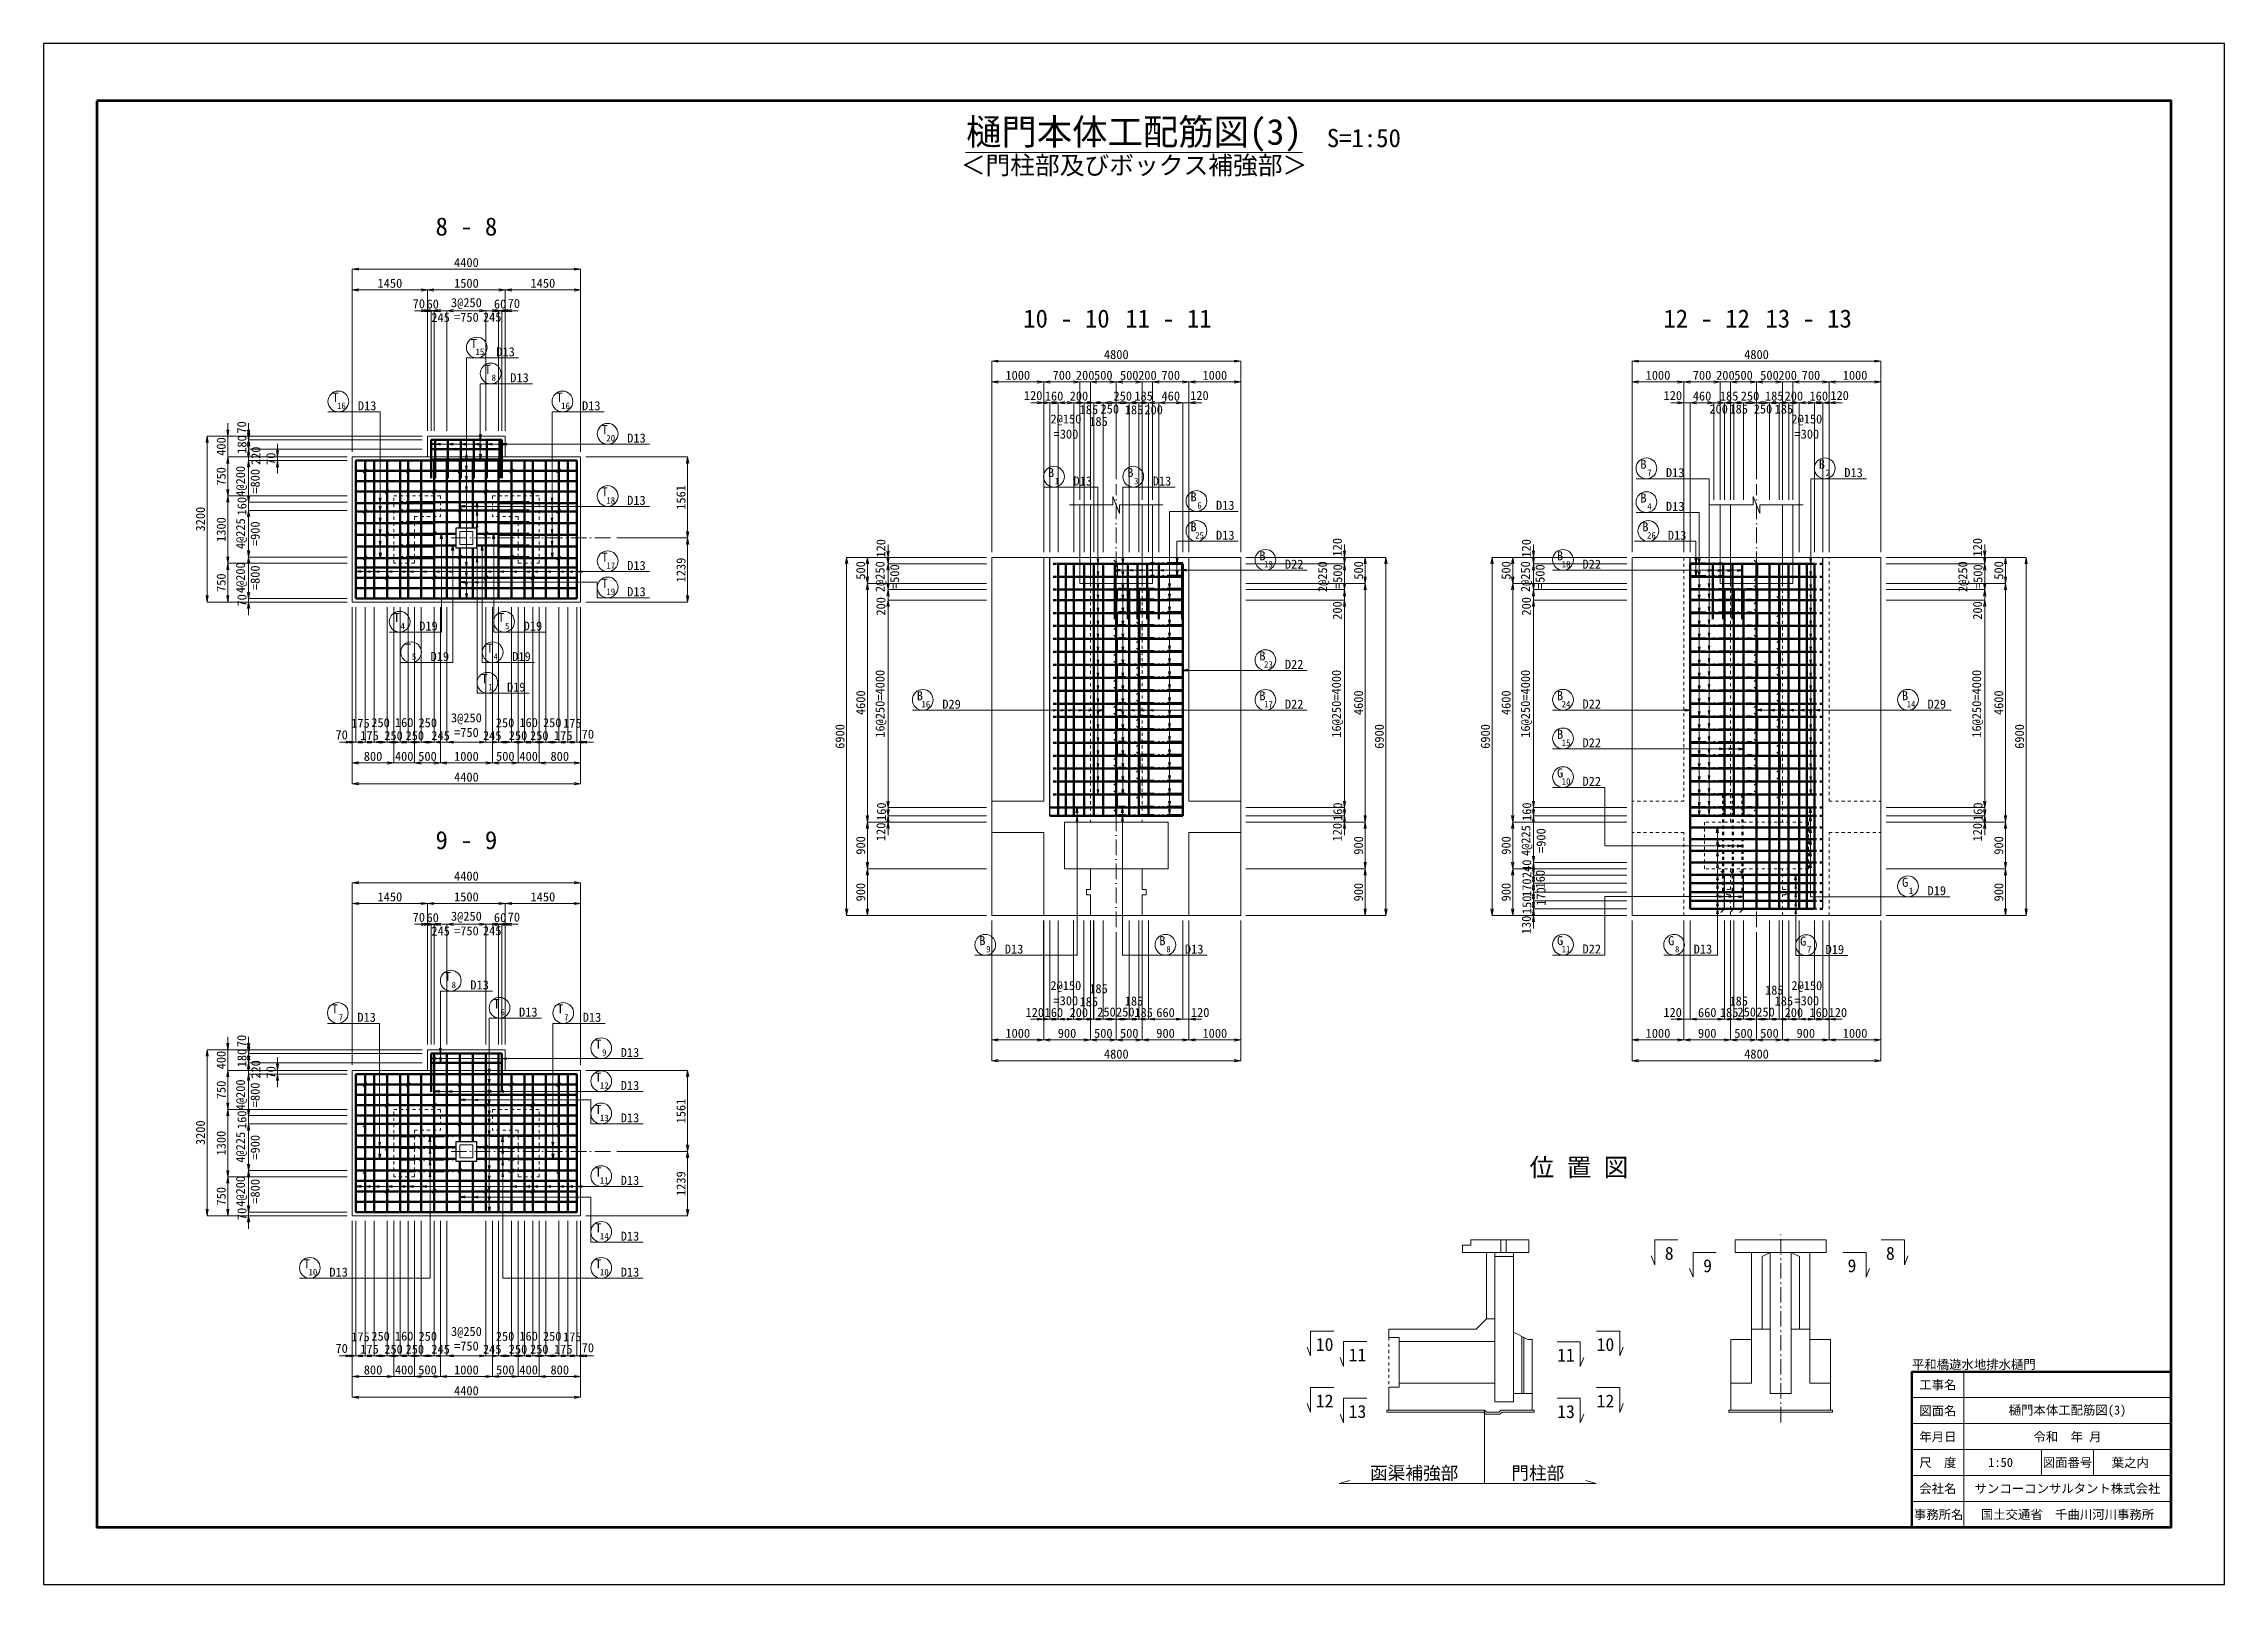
# Model space of a CAD drawing. Header units: millimetres. Extents: x 169470 to 758170, y -17820 to 11880.
# Drawn here: x 253570 to 295620, y -17820 to 11880 of the extents above; entities that cross this region are included whole.
import ezdxf
from ezdxf.enums import TextEntityAlignment as Align

# ---------------------------------------------------------------- set-up
doc = ezdxf.new("R2010")
doc.units = ezdxf.units.MM
doc.header["$LTSCALE"] = 50
doc.header["$PDSIZE"] = 300
for name, pattern in [('DASHED2', [0.375, 0.25, -0.125]), ('SXF_一点短鎖線', [9.25, 6, -1.5, 0.25, -1.5]), ('SXF_二点短鎖線', [11, 6, -1.5, 0.25, -1.5, 0.25, -1.5]), ('SXF_跳び破線', [12, 6, -6])]:
    doc.linetypes.add(name, pattern=pattern)
doc.layers.get('Defpoints').update_dxf_attribs({"color": 151})
for name, color, linetype, lineweight in [('D-BGD', 7, 'Continuous', 13), ('D-BMK', 2, 'SXF_一点短鎖線', 13), ('D-STR', 1, 'Continuous', 50), ('D-STR-DIM', 7, 'Continuous', 13), ('D-STR-HTXT', 7, 'Continuous', 13), ('D-STR-STR3', 4, 'Continuous', 25), ('D-STR-STR4', 6, 'SXF_二点短鎖線', 25), ('D-STR-TXT', 7, 'Continuous', 13), ('D-TTL', 2, 'Continuous', 140), ('D-TTL-FRAM', 2, 'Continuous', 50), ('D-TTL-LINE', 7, 'Continuous', 13), ('D-TTL-TXT', 7, 'Continuous', 13)]:
    doc.layers.add(name, color=color, linetype=linetype, lineweight=lineweight)
doc.styles.add('MS ゴシック', font='MS Gothic.ttf')
doc.styles.add('YOKO_GOTHIC', font='MS Gothic.ttf')
doc.dimstyles.new('DIM-50', dxfattribs={"dimscale": 50, "dimtxt": 3.5, "dimasz": 2.5, "dimexe": 0, "dimexo": 2, "dimgap": 0.8, "dimtad": 1, "dimdec": 0, "dimzin": 1, "dimdsep": 46, "dimtxsty": 'MS ゴシック', "dimblk": 'OPEN', "dimcen": 0.1, "dimclrd": 256, "dimclre": 256, "dimclrt": 256, "dimaunit": 1, "dimadec": 3, "dimazin": 0, "dimtfac": 1, "dimtdec": 0, "dimtix": 1, "dimtmove": 2, "dimatfit": 3, "dimldrblk": 'OPEN', "dimfxl": 1, "dimlwd": -1, "dimlwe": -1, "dimarcsym": 2})
doc.dimstyles.new('S50', dxfattribs={"dimscale": 50, "dimtxt": 3.5, "dimasz": 2, "dimexe": 1, "dimexo": 1, "dimgap": 1, "dimtad": 1, "dimdec": 0, "dimzin": 1, "dimdsep": 46, "dimtxsty": 'YOKO_GOTHIC', "dimblk": 'OPEN', "dimcen": 0, "dimclrd": 256, "dimclre": 256, "dimclrt": 256, "dimaunit": 1, "dimadec": 3, "dimazin": 0, "dimtfac": 1, "dimtdec": 0, "dimtix": 1, "dimtmove": 2, "dimatfit": 3, "dimldrblk": 'OPEN', "dimfxl": 1, "dimlwd": -1, "dimlwe": -1, "dimarcsym": 0})

msp = doc.modelspace()

# ---------------------------------------------------------------- texts
at = {"layer": 'D-STR-TXT', "style": 'MS ゴシック'}
msp.add_text('＜門柱部及びボックス補強部＞', height=350, dxfattribs=at).set_placement((274594.53, 9255.82), align=Align.BOTTOM_CENTER)
at = {"layer": 'D-STR-TXT'}
for s, height, style, p in [('8 - 8', 350, 'YOKO_GOTHIC', (261721.81, 8180.05)), ('10 - 10', 350, 'YOKO_GOTHIC', (273291.61, 6405.94)), ('11 - 11', 350, 'YOKO_GOTHIC', (275258.74, 6405.94)), ('12 - 12', 350, 'YOKO_GOTHIC', (285636.45, 6405.94)), ('13 - 13', 350, 'YOKO_GOTHIC', (287603.58, 6405.94)), ('T', 175, 'YOKO_GOTHIC', (261865.54, 6014.03)), ('15', 125, 'YOKO_GOTHIC', (261981.2, 5876.23)), ('T', 175, 'YOKO_GOTHIC', (262133.84, 5514.03)), ('8', 125, 'YOKO_GOTHIC', (262249.5, 5376.23)), ('T', 175, 'YOKO_GOTHIC', (259196.29, 4974.03)), ('T', 175, 'YOKO_GOTHIC', (263518.04, 4974.03)), ('16', 125, 'YOKO_GOTHIC', (259311.95, 4836.23)), ('16', 125, 'YOKO_GOTHIC', (263633.7, 4836.23)), ('T', 175, 'YOKO_GOTHIC', (264389.3, 4350.39)), ('20', 125, 'YOKO_GOTHIC', (264504.97, 4212.59)), ('B', 175, 'YOKO_GOTHIC', (284418.48, 3684.93)), ('B', 175, 'YOKO_GOTHIC', (287857.47, 3684.93)), ('B', 175, 'YOKO_GOTHIC', (274523.56, 3523.69)), ('3', 125, 'YOKO_GOTHIC', (274639.22, 3385.89)), ('7', 125, 'YOKO_GOTHIC', (284534.14, 3547.12)), ('2', 125, 'YOKO_GOTHIC', (287973.14, 3547.12)), ('T', 175, 'YOKO_GOTHIC', (264389.3, 3151.01)), ('18', 125, 'YOKO_GOTHIC', (264504.97, 3013.2)), ('B', 175, 'YOKO_GOTHIC', (275742.78, 3055.05)), ('6', 125, 'YOKO_GOTHIC', (275858.44, 2917.24)), ('B', 175, 'YOKO_GOTHIC', (284418.48, 3034.31)), ('4', 125, 'YOKO_GOTHIC', (284534.14, 2896.5)), ('T', 175, 'YOKO_GOTHIC', (264389.3, 1894.13)), ('17', 125, 'YOKO_GOTHIC', (264504.97, 1756.33)), ('B', 175, 'YOKO_GOTHIC', (282809.97, 1919.51)), ('18', 125, 'YOKO_GOTHIC', (282925.63, 1781.71)), ('T', 175, 'YOKO_GOTHIC', (264389.3, 1389.58)), ('19', 125, 'YOKO_GOTHIC', (264504.97, 1251.77)), ('T', 175, 'YOKO_GOTHIC', (260378.14, 728.36)), ('T', 175, 'YOKO_GOTHIC', (262392.38, 728.36)), ('4', 125, 'YOKO_GOTHIC', (260493.81, 590.56)), ('5', 125, 'YOKO_GOTHIC', (262508.04, 590.56)), ('T', 175, 'YOKO_GOTHIC', (260598, 139.75)), ('5', 125, 'YOKO_GOTHIC', (260713.66, 1.95)), ('T', 175, 'YOKO_GOTHIC', (262172.52, 139.75)), ('4', 125, 'YOKO_GOTHIC', (262288.18, 1.95)), ('B', 175, 'YOKO_GOTHIC', (282809.97, -1522.22)), ('15', 125, 'YOKO_GOTHIC', (282925.63, -1660.03)), ('9 - 9', 350, 'YOKO_GOTHIC', (261721.81, -3647.82)), ('B', 175, 'YOKO_GOTHIC', (271670.43, -5499.44)), ('B', 175, 'YOKO_GOTHIC', (275143.49, -5499.44)), ('G', 175, 'YOKO_GOTHIC', (284952.51, -5499.44)), ('G', 175, 'YOKO_GOTHIC', (287496.85, -5506.68)), ('9', 125, 'YOKO_GOTHIC', (271786.09, -5637.24)), ('8', 125, 'YOKO_GOTHIC', (275259.15, -5637.24)), ('8', 125, 'YOKO_GOTHIC', (285068.17, -5637.24)), ('7', 125, 'YOKO_GOTHIC', (287612.51, -5644.49)), ('T', 175, 'YOKO_GOTHIC', (261364.27, -6191.1)), ('8', 125, 'YOKO_GOTHIC', (261479.93, -6328.9)), ('T', 175, 'YOKO_GOTHIC', (259186.36, -6813.84)), ('T', 175, 'YOKO_GOTHIC', (262304.16, -6713.84)), ('T', 175, 'YOKO_GOTHIC', (263532.68, -6813.84)), ('7', 125, 'YOKO_GOTHIC', (259302.02, -6951.64)), ('6', 125, 'YOKO_GOTHIC', (262419.82, -6851.64)), ('7', 125, 'YOKO_GOTHIC', (263648.34, -6951.64)), ('T', 175, 'YOKO_GOTHIC', (264264.92, -7492.71)), ('9', 125, 'YOKO_GOTHIC', (264380.58, -7630.52)), ('T', 175, 'YOKO_GOTHIC', (264264.92, -8128.42)), ('12', 125, 'YOKO_GOTHIC', (264380.58, -8266.22)), ('T', 175, 'YOKO_GOTHIC', (264264.92, -8751.5)), ('13', 125, 'YOKO_GOTHIC', (264380.58, -8889.3)), ('位 置 図', 350, 'YOKO_GOTHIC', (283175.44, -9956.5)), ('T', 175, 'YOKO_GOTHIC', (264264.92, -9958.08)), ('11', 125, 'YOKO_GOTHIC', (264380.58, -10095.89)), ('T', 175, 'YOKO_GOTHIC', (264264.92, -11033.38)), ('14', 125, 'YOKO_GOTHIC', (264380.58, -11171.18)), ('8', 250, 'MS ゴシック', (284914.83, -11562.94)), ('8', 250, 'MS ゴシック', (289178.5, -11562.94)), ('T', 175, 'YOKO_GOTHIC', (258646.58, -11727.17)), ('10', 125, 'YOKO_GOTHIC', (258762.24, -11864.97)), ('T', 175, 'YOKO_GOTHIC', (264264.92, -11727.17)), ('10', 125, 'YOKO_GOTHIC', (264380.58, -11864.97)), ('9', 250, 'MS ゴシック', (285654.83, -11802.94)), ('9', 250, 'MS ゴシック', (288438.5, -11802.94)), ('10', 250, 'YOKO_GOTHIC', (278270.74, -13319.4)), ('11', 250, 'YOKO_GOTHIC', (278903.56, -13522.94)), ('11', 250, 'YOKO_GOTHIC', (282924.42, -13524.4)), ('10', 250, 'YOKO_GOTHIC', (283685.21, -13320.86)), ('12', 250, 'YOKO_GOTHIC', (278270.74, -14408.88)), ('12', 250, 'YOKO_GOTHIC', (283685.21, -14410.34)), ('13', 250, 'YOKO_GOTHIC', (278903.56, -14612.43)), ('13', 250, 'YOKO_GOTHIC', (282924.42, -14613.89))]:
    msp.add_text(s, height=height, dxfattribs=dict(at, style=style)).set_placement(p, align=Align.CENTER)
at = {"layer": 'D-STR-TXT', "style": 'YOKO_GOTHIC'}
for s, p in [('D13', (262298.33, 5852.35)), ('D13', (262566.64, 5352.35)), ('D13', (259629.09, 4812.35)), ('D13', (263950.83, 4812.35)), ('D13', (264822.1, 4188.71)), ('D13', (274956.36, 3362.01)), ('D13', (284851.27, 3523.24)), ('D13', (264822.1, 2989.32)), ('D13', (276175.57, 2893.36)), ('D13', (284851.27, 2872.62)), ('D13', (264822.1, 1732.45)), ('D22', (277504.48, 1758.65)), ('D22', (283242.77, 1757.83)), ('D13', (264822.1, 1227.89)), ('D22', (277504.48, -172.3)), ('D19', (262503.61, -610.54)), ('D22', (277504.48, -940.01)), ('D22', (283242.77, -937.41)), ('D22', (283242.77, -1683.91)), ('D19', (289895.31, -4534.82)), ('D13', (272103.22, -5661.12)), ('D13', (275576.28, -5661.12)), ('D13', (285385.31, -5661.12)), ('D19', (287929.65, -5668.37)), ('D13', (261797.06, -6352.78)), ('D13', (262736.96, -6875.52)), ('D13', (259619.15, -6975.52)), ('D13', (263965.47, -6975.52)), ('D13', (264697.72, -7654.4)), ('D13', (264697.72, -8290.1)), ('D13', (264697.72, -8913.18)), ('D13', (264697.72, -10119.77)), ('D13', (264697.72, -11195.06)), ('D13', (259079.38, -11888.85)), ('D13', (264697.72, -11888.85))]:
    msp.add_text(s, height=175, dxfattribs=at).set_placement(p)
at = {"layer": 'D-STR-TXT', "color": 4, "style": 'YOKO_GOTHIC'}
for s, height, p in [('B', 175, (272995.38, 3523.69)), ('1', 125, (273111.04, 3385.89)), ('B', 175, (275742.98, 2477.99)), ('B', 175, (284455.55, 2477.98)), ('25', 125, (275858.64, 2340.18)), ('26', 125, (284571.21, 2340.18)), ('B', 175, (277071.69, 1920.34)), ('19', 125, (277187.35, 1782.53)), ('B', 175, (277071.69, -10.61)), ('T', 175, (262070.82, -448.86)), ('23', 125, (277187.35, -148.42)), ('1', 125, (262186.48, -586.66)), ('B', 175, (270465.13, -778.29)), ('16', 125, (270580.79, -916.09)), ('B', 175, (277071.69, -778.33)), ('17', 125, (277187.35, -916.13)), ('B', 175, (282809.97, -775.73)), ('24', 125, (282925.63, -913.53)), ('B', 175, (289462.51, -777.52)), ('14', 125, (289578.17, -915.33)), ('G', 175, (282809.97, -2266.07)), ('10', 125, (282925.63, -2403.88)), ('G', 175, (289462.51, -4373.14)), ('1', 125, (289578.17, -4510.94)), ('G', 175, (282809.97, -5497.15)), ('11', 125, (282925.63, -5634.95))]:
    msp.add_text(s, height=height, dxfattribs=at).set_placement(p, align=Align.CENTER)
for s, p in [('D13', (273428.18, 3362.01)), ('D13', (288290.27, 3523.24)), ('D13', (276175.77, 2316.3)), ('D13', (284888.34, 2316.3)), ('D19', (260810.94, 566.68)), ('D19', (262825.18, 566.68)), ('D19', (261030.8, -21.93)), ('D19', (262605.32, -21.93)), ('D29', (270897.92, -939.97)), ('D29', (289895.31, -939.21)), ('D22', (283242.77, -2427.76)), ('D22', (283242.77, -5658.83))]:
    msp.add_text(s, height=175, dxfattribs=at).set_placement(p)
at = {"layer": 'D-STR-TXT', "style": 'YOKO_GOTHIC'}
for s, p in [('函渠補強部', (279144.26, -15872.82)), ('門柱部', (281868.84, -15872.82))]:
    msp.add_text(s, height=250, dxfattribs=at).set_placement(p, align=Align.BOTTOM_LEFT)
at = {"layer": 'D-TTL-TXT', "style": 'MS ゴシック'}
for s, height, p in [('樋門本体工配筋図(3)', 500, (274594.53, 9780)), ('S=1:50', 350, (279026.86, 9780))]:
    msp.add_text(s, height=height, dxfattribs=at).set_placement(p, align=Align.BOTTOM_CENTER)
msp.add_text('平和橋遊水地排水樋門', height=175, dxfattribs=at).set_placement((289594.53, -13720), align=Align.BOTTOM_LEFT)
for s, p in [('工事名', (290094.53, -13970)), ('図面名', (290094.53, -14470)), ('樋門本体工配筋図(3)', (292594.53, -14470)), ('年月日', (290094.53, -14970)), ('令和  年 月', (292594.53, -14970)), ('尺\u3000度', (290094.53, -15470)), ('1:50', (291304.43, -15470)), ('図面番号', (292594.53, -15470)), ('葉之内', (293804.43, -15470)), ('会社名', (290094.53, -15970)), ('サンコーコンサルタント株式会社', (292594.53, -15970)), ('事務所名', (290110.6, -16470)), ('国土交通省\u3000千曲川河川事務所', (292594.53, -16470))]:
    msp.add_text(s, height=175, dxfattribs=at).set_placement(p, align=Align.MIDDLE)

# ---------------------------------------------------------------- blocks, each defined once
blk = doc.blocks.new('_Open')
at = {"color": 0, "linetype": 'ByBlock', "lineweight": -2}
for p, q in [((-1, 0.17), (0, 0)), ((-1, -0.17), (0, 0)), ((0, 0), (-1, 0))]:
    blk.add_line(p, q, dxfattribs=at)
blk = doc.blocks.new('*D1486')
at = {"layer": 'D-STR-DIM', "transparency": 16777216}
for p, q in [((259522, 4013), (259522, 7532)), ((259647, 7532), (263797, 7532)), ((263922, 4013), (263922, 7532))]:
    blk.add_line(p, q, dxfattribs=at)
at = {"layer": 'Defpoints', "color": 0, "transparency": 16777216}
for p in [(263922, 7532), (259522, 3913), (263922, 3913)]:
    blk.add_point(p, dxfattribs=at)
at = {"layer": 'D-STR-DIM', "transparency": 16777216, "xscale": 125, "yscale": 125, "zscale": 125, "rotation": 180}
blk.add_blockref('_Open', (259522, 7532), dxfattribs=at)
at = {"layer": 'D-STR-DIM', "transparency": 16777216, "xscale": 125, "yscale": 125, "zscale": 125}
blk.add_blockref('_Open', (263922, 7532), dxfattribs=at)
at = {"layer": 'D-STR-DIM', "transparency": 16777216, "insert": (261722, 7660), "char_height": 175, "attachment_point": 5, "style": 'MS ゴシック'}
blk.add_mtext('4400', dxfattribs=at)
blk = doc.blocks.new('*D1487')
at = {"layer": 'D-STR-DIM', "transparency": 16777216}
for p, q in [((259522, 4013), (259522, 7132)), ((259647, 7132), (260847, 7132)), ((260972, 4413), (260972, 7132))]:
    blk.add_line(p, q, dxfattribs=at)
at = {"layer": 'Defpoints', "color": 0, "transparency": 16777216}
for p in [(260972, 7132), (260972, 4313), (259522, 3913)]:
    blk.add_point(p, dxfattribs=at)
at = {"layer": 'D-STR-DIM', "transparency": 16777216, "xscale": 125, "yscale": 125, "zscale": 125, "rotation": 180}
blk.add_blockref('_Open', (259522, 7132), dxfattribs=at)
at = {"layer": 'D-STR-DIM', "transparency": 16777216, "xscale": 125, "yscale": 125, "zscale": 125}
blk.add_blockref('_Open', (260972, 7132), dxfattribs=at)
at = {"layer": 'D-STR-DIM', "transparency": 16777216, "insert": (260247, 7260), "char_height": 175, "attachment_point": 5, "style": 'MS ゴシック'}
blk.add_mtext('1450', dxfattribs=at)
blk = doc.blocks.new('*D1488')
at = {"layer": 'D-STR-DIM', "transparency": 16777216}
for p, q in [((260972, 4413), (260972, 7132)), ((261097, 7132), (262347, 7132)), ((262472, 4413), (262472, 7132))]:
    blk.add_line(p, q, dxfattribs=at)
at = {"layer": 'Defpoints', "color": 0, "transparency": 16777216}
for p in [(262472, 7132), (260972, 4313), (262472, 4313)]:
    blk.add_point(p, dxfattribs=at)
at = {"layer": 'D-STR-DIM', "transparency": 16777216, "xscale": 125, "yscale": 125, "zscale": 125, "rotation": 180}
blk.add_blockref('_Open', (260972, 7132), dxfattribs=at)
at = {"layer": 'D-STR-DIM', "transparency": 16777216, "xscale": 125, "yscale": 125, "zscale": 125}
blk.add_blockref('_Open', (262472, 7132), dxfattribs=at)
at = {"layer": 'D-STR-DIM', "transparency": 16777216, "insert": (261722, 7260), "char_height": 175, "attachment_point": 5, "style": 'MS ゴシック'}
blk.add_mtext('1500', dxfattribs=at)
blk = doc.blocks.new('*D1489')
at = {"layer": 'D-STR-DIM', "transparency": 16777216}
for p, q in [((262472, 4413), (262472, 7132)), ((262597, 7132), (263797, 7132)), ((263922, 4013), (263922, 7132))]:
    blk.add_line(p, q, dxfattribs=at)
at = {"layer": 'Defpoints', "color": 0, "transparency": 16777216}
for p in [(263922, 7132), (262472, 4313), (263922, 3913)]:
    blk.add_point(p, dxfattribs=at)
at = {"layer": 'D-STR-DIM', "transparency": 16777216, "xscale": 125, "yscale": 125, "zscale": 125, "rotation": 180}
blk.add_blockref('_Open', (262472, 7132), dxfattribs=at)
at = {"layer": 'D-STR-DIM', "transparency": 16777216, "xscale": 125, "yscale": 125, "zscale": 125}
blk.add_blockref('_Open', (263922, 7132), dxfattribs=at)
at = {"layer": 'D-STR-DIM', "transparency": 16777216, "insert": (263197, 7260), "char_height": 175, "attachment_point": 5, "style": 'MS ゴシック'}
blk.add_mtext('1450', dxfattribs=at)
blk = doc.blocks.new('*D1490')
at = {"layer": 'D-STR-DIM', "transparency": 16777216}
for p, q in [((261347, 4413), (261347, 6732)), ((261472, 6732), (261972, 6732)), ((262097, 4413), (262097, 6732))]:
    blk.add_line(p, q, dxfattribs=at)
at = {"layer": 'Defpoints', "color": 0, "transparency": 16777216}
for p in [(262097, 6732), (261347, 4313), (262097, 4313)]:
    blk.add_point(p, dxfattribs=at)
at = {"layer": 'D-STR-DIM', "transparency": 16777216, "xscale": 125, "yscale": 125, "zscale": 125, "rotation": 180}
blk.add_blockref('_Open', (261347, 6732), dxfattribs=at)
at = {"layer": 'D-STR-DIM', "transparency": 16777216, "xscale": 125, "yscale": 125, "zscale": 125}
blk.add_blockref('_Open', (262097, 6732), dxfattribs=at)
at = {"layer": 'D-STR-DIM', "transparency": 16777216, "char_height": 175, "attachment_point": 5, "style": 'MS ゴシック'}
for s, insert in [('3@250', (261722, 6869)), ('=750', (261722, 6605))]:
    blk.add_mtext(s, dxfattribs=dict(at, insert=insert))
blk = doc.blocks.new('*D1491')
at = {"layer": 'D-STR-DIM', "transparency": 16777216}
for p, q in [((260847, 6732), (260722, 6732)), ((260972, 4413), (260972, 6732)), ((260972, 6732), (261042, 6732)), ((261042, 4413), (261042, 6732)), ((261167, 6732), (261292, 6732))]:
    blk.add_line(p, q, dxfattribs=at)
at = {"layer": 'Defpoints', "color": 0, "transparency": 16777216}
for p in [(261042, 6732), (260972, 4313), (261042, 4313)]:
    blk.add_point(p, dxfattribs=at)
at = {"layer": 'D-STR-DIM', "transparency": 16777216, "xscale": 125, "yscale": 125, "zscale": 125}
blk.add_blockref('_Open', (260972, 6732), dxfattribs=at)
at = {"layer": 'D-STR-DIM', "transparency": 16777216, "xscale": 125, "yscale": 125, "zscale": 125, "rotation": 180}
blk.add_blockref('_Open', (261042, 6732), dxfattribs=at)
at = {"layer": 'D-STR-DIM', "transparency": 16777216, "insert": (260804, 6866), "char_height": 175, "attachment_point": 5, "style": 'MS ゴシック'}
blk.add_mtext('70', dxfattribs=at)
blk = doc.blocks.new('*D1492')
at = {"layer": 'D-STR-DIM', "transparency": 16777216}
for p, q in [((262277, 6732), (262152, 6732)), ((262402, 4413), (262402, 6732)), ((262402, 6732), (262472, 6732)), ((262472, 4413), (262472, 6732)), ((262597, 6732), (262722, 6732))]:
    blk.add_line(p, q, dxfattribs=at)
at = {"layer": 'Defpoints', "color": 0, "transparency": 16777216}
for p in [(262472, 6732), (262402, 4313), (262472, 4313)]:
    blk.add_point(p, dxfattribs=at)
at = {"layer": 'D-STR-DIM', "transparency": 16777216, "xscale": 125, "yscale": 125, "zscale": 125}
blk.add_blockref('_Open', (262402, 6732), dxfattribs=at)
at = {"layer": 'D-STR-DIM', "transparency": 16777216, "xscale": 125, "yscale": 125, "zscale": 125, "rotation": 180}
blk.add_blockref('_Open', (262472, 6732), dxfattribs=at)
at = {"layer": 'D-STR-DIM', "transparency": 16777216, "insert": (262636, 6870), "char_height": 175, "attachment_point": 5, "style": 'MS ゴシック'}
blk.add_mtext('70', dxfattribs=at)
blk = doc.blocks.new('*D1493')
at = {"layer": 'D-STR-DIM', "transparency": 16777216}
for p, q in [((260917, 6732), (260792, 6732)), ((261042, 4413), (261042, 6732)), ((261042, 6732), (261102, 6732)), ((261102, 4413), (261102, 6732)), ((261227, 6732), (261352, 6732))]:
    blk.add_line(p, q, dxfattribs=at)
at = {"layer": 'Defpoints', "color": 0, "transparency": 16777216}
for p in [(261102, 6732), (261042, 4313), (261102, 4313)]:
    blk.add_point(p, dxfattribs=at)
at = {"layer": 'D-STR-DIM', "transparency": 16777216, "xscale": 125, "yscale": 125, "zscale": 125}
blk.add_blockref('_Open', (261042, 6732), dxfattribs=at)
at = {"layer": 'D-STR-DIM', "transparency": 16777216, "xscale": 125, "yscale": 125, "zscale": 125, "rotation": 180}
blk.add_blockref('_Open', (261102, 6732), dxfattribs=at)
at = {"layer": 'D-STR-DIM', "transparency": 16777216, "insert": (261072, 6860), "char_height": 175, "attachment_point": 5, "style": 'MS ゴシック'}
blk.add_mtext('60', dxfattribs=at)
blk = doc.blocks.new('*D1494')
at = {"layer": 'D-STR-DIM', "transparency": 16777216}
for p, q in [((262217, 6732), (262092, 6732)), ((262342, 4413), (262342, 6732)), ((262342, 6732), (262402, 6732)), ((262402, 4413), (262402, 6732)), ((262527, 6732), (262652, 6732))]:
    blk.add_line(p, q, dxfattribs=at)
at = {"layer": 'Defpoints', "color": 0, "transparency": 16777216}
for p in [(262402, 6732), (262342, 4313), (262402, 4313)]:
    blk.add_point(p, dxfattribs=at)
at = {"layer": 'D-STR-DIM', "transparency": 16777216, "xscale": 125, "yscale": 125, "zscale": 125}
blk.add_blockref('_Open', (262342, 6732), dxfattribs=at)
at = {"layer": 'D-STR-DIM', "transparency": 16777216, "xscale": 125, "yscale": 125, "zscale": 125, "rotation": 180}
blk.add_blockref('_Open', (262402, 6732), dxfattribs=at)
at = {"layer": 'D-STR-DIM', "transparency": 16777216, "insert": (262372, 6860), "char_height": 175, "attachment_point": 5, "style": 'MS ゴシック'}
blk.add_mtext('60', dxfattribs=at)
blk = doc.blocks.new('*D1495')
at = {"layer": 'D-STR-DIM', "transparency": 16777216}
for p, q in [((260872, 4313), (256722, 4313)), ((256722, 4188), (256722, 1239)), ((259422, 1114), (256722, 1114))]:
    blk.add_line(p, q, dxfattribs=at)
at = {"layer": 'Defpoints', "color": 0, "transparency": 16777216}
for p in [(260972, 4313), (256722, 1114), (259522, 1114)]:
    blk.add_point(p, dxfattribs=at)
at = {"layer": 'D-STR-DIM', "transparency": 16777216, "xscale": 125, "yscale": 125, "zscale": 125}
for p, rotation in [((256722, 4313), 90), ((256722, 1114), 270)]:
    blk.add_blockref('_Open', p, dxfattribs=dict(at, rotation=rotation))
at = {"layer": 'D-STR-DIM', "transparency": 16777216, "insert": (256594, 2714), "char_height": 175, "attachment_point": 5, "rotation": 90, "style": 'MS ゴシック'}
blk.add_mtext('3200', dxfattribs=at)
blk = doc.blocks.new('*D1496')
at = {"layer": 'D-STR-DIM', "transparency": 16777216}
for p, q in [((259422, 3913), (257122, 3913)), ((257122, 3788), (257122, 3288)), ((259422, 3163), (257122, 3163))]:
    blk.add_line(p, q, dxfattribs=at)
at = {"layer": 'Defpoints', "color": 0, "transparency": 16777216}
for p in [(259522, 3913), (257122, 3163), (259522, 3163)]:
    blk.add_point(p, dxfattribs=at)
at = {"layer": 'D-STR-DIM', "transparency": 16777216, "xscale": 125, "yscale": 125, "zscale": 125}
for p, rotation in [((257122, 3913), 90), ((257122, 3163), 270)]:
    blk.add_blockref('_Open', p, dxfattribs=dict(at, rotation=rotation))
at = {"layer": 'D-STR-DIM', "transparency": 16777216, "insert": (256994, 3538), "char_height": 175, "attachment_point": 5, "rotation": 90, "style": 'MS ゴシック'}
blk.add_mtext('750', dxfattribs=at)
blk = doc.blocks.new('*D1497')
at = {"layer": 'D-STR-DIM', "transparency": 16777216}
for p, q in [((259422, 3163), (257122, 3163)), ((257122, 3038), (257122, 1988)), ((259422, 1863), (257122, 1863))]:
    blk.add_line(p, q, dxfattribs=at)
at = {"layer": 'Defpoints', "color": 0, "transparency": 16777216}
for p in [(259522, 3163), (257122, 1863), (259522, 1863)]:
    blk.add_point(p, dxfattribs=at)
at = {"layer": 'D-STR-DIM', "transparency": 16777216, "xscale": 125, "yscale": 125, "zscale": 125}
for p, rotation in [((257122, 3163), 90), ((257122, 1863), 270)]:
    blk.add_blockref('_Open', p, dxfattribs=dict(at, rotation=rotation))
at = {"layer": 'D-STR-DIM', "transparency": 16777216, "insert": (256994, 2513), "char_height": 175, "attachment_point": 5, "rotation": 90, "style": 'MS ゴシック'}
blk.add_mtext('1300', dxfattribs=at)
blk = doc.blocks.new('*D1498')
at = {"layer": 'D-STR-DIM', "transparency": 16777216}
for p, q in [((259422, 1863), (257122, 1863)), ((257122, 1738), (257122, 1239)), ((259422, 1114), (257122, 1114))]:
    blk.add_line(p, q, dxfattribs=at)
at = {"layer": 'Defpoints', "color": 0, "transparency": 16777216}
for p in [(259522, 1863), (257122, 1114), (259522, 1114)]:
    blk.add_point(p, dxfattribs=at)
at = {"layer": 'D-STR-DIM', "transparency": 16777216, "xscale": 125, "yscale": 125, "zscale": 125}
for p, rotation in [((257122, 1863), 90), ((257122, 1114), 270)]:
    blk.add_blockref('_Open', p, dxfattribs=dict(at, rotation=rotation))
at = {"layer": 'D-STR-DIM', "transparency": 16777216, "insert": (256994, 1489), "char_height": 175, "attachment_point": 5, "rotation": 90, "style": 'MS ゴシック'}
blk.add_mtext('750', dxfattribs=at)
blk = doc.blocks.new('*D1499')
at = {"layer": 'D-STR-DIM', "transparency": 16777216}
for p, q in [((257522, 4438), (257522, 4563)), ((259422, 4313), (257522, 4313)), ((257522, 4313), (257522, 4243)), ((260872, 4243), (257522, 4243)), ((257522, 4118), (257522, 3993))]:
    blk.add_line(p, q, dxfattribs=at)
at = {"layer": 'Defpoints', "color": 0, "transparency": 16777216}
for p in [(257522, 4243), (259522, 4313), (260972, 4243)]:
    blk.add_point(p, dxfattribs=at)
at = {"layer": 'D-STR-DIM', "transparency": 16777216, "xscale": 125, "yscale": 125, "zscale": 125}
for p, rotation in [((257522, 4313), 270), ((257522, 4243), 90)]:
    blk.add_blockref('_Open', p, dxfattribs=dict(at, rotation=rotation))
at = {"layer": 'D-STR-DIM', "transparency": 16777216, "insert": (257390, 4483), "char_height": 175, "attachment_point": 5, "rotation": 90, "style": 'MS ゴシック'}
blk.add_mtext('70', dxfattribs=at)
blk = doc.blocks.new('*D1500')
at = {"layer": 'D-STR-DIM', "transparency": 16777216}
for p, q in [((257522, 4368), (257522, 4493)), ((260872, 4243), (257522, 4243)), ((257522, 4243), (257522, 4063)), ((260872, 4063), (257522, 4063)), ((257522, 3938), (257522, 3813))]:
    blk.add_line(p, q, dxfattribs=at)
at = {"layer": 'Defpoints', "color": 0, "transparency": 16777216}
for p in [(260972, 4243), (257522, 4063), (260972, 4063)]:
    blk.add_point(p, dxfattribs=at)
at = {"layer": 'D-STR-DIM', "transparency": 16777216, "xscale": 125, "yscale": 125, "zscale": 125}
for p, rotation in [((257522, 4243), 270), ((257522, 4063), 90)]:
    blk.add_blockref('_Open', p, dxfattribs=dict(at, rotation=rotation))
at = {"layer": 'D-STR-DIM', "transparency": 16777216, "insert": (257394, 4153), "char_height": 175, "attachment_point": 5, "rotation": 90, "style": 'MS ゴシック'}
blk.add_mtext('180', dxfattribs=at)
blk = doc.blocks.new('*D1501')
at = {"layer": 'D-STR-DIM', "transparency": 16777216}
for p, q in [((259422, 3843), (257522, 3843)), ((257522, 3718), (257522, 3168)), ((259422, 3043), (257522, 3043))]:
    blk.add_line(p, q, dxfattribs=at)
at = {"layer": 'Defpoints', "color": 0, "transparency": 16777216}
for p in [(259522, 3843), (257522, 3043), (259522, 3043)]:
    blk.add_point(p, dxfattribs=at)
at = {"layer": 'D-STR-DIM', "transparency": 16777216, "xscale": 125, "yscale": 125, "zscale": 125}
for p, rotation in [((257522, 3843), 90), ((257522, 3043), 270)]:
    blk.add_blockref('_Open', p, dxfattribs=dict(at, rotation=rotation))
at = {"layer": 'D-STR-DIM', "transparency": 16777216, "char_height": 175, "attachment_point": 5, "rotation": 90, "style": 'MS ゴシック'}
for s, insert in [('4@200', (257385, 3443)), ('=800', (257649, 3443))]:
    blk.add_mtext(s, dxfattribs=dict(at, insert=insert))
blk = doc.blocks.new('*D1502')
at = {"layer": 'D-STR-DIM', "transparency": 16777216}
for p, q in [((257522, 3168), (257522, 3293)), ((259422, 3043), (257522, 3043)), ((257522, 3043), (257522, 2883)), ((259422, 2883), (257522, 2883)), ((257522, 2758), (257522, 2633))]:
    blk.add_line(p, q, dxfattribs=at)
at = {"layer": 'Defpoints', "color": 0, "transparency": 16777216}
for p in [(259522, 3043), (257522, 2883), (259522, 2883)]:
    blk.add_point(p, dxfattribs=at)
at = {"layer": 'D-STR-DIM', "transparency": 16777216, "xscale": 125, "yscale": 125, "zscale": 125}
for p, rotation in [((257522, 3043), 270), ((257522, 2883), 90)]:
    blk.add_blockref('_Open', p, dxfattribs=dict(at, rotation=rotation))
at = {"layer": 'D-STR-DIM', "transparency": 16777216, "insert": (257394, 2963), "char_height": 175, "attachment_point": 5, "rotation": 90, "style": 'MS ゴシック'}
blk.add_mtext('160', dxfattribs=at)
blk = doc.blocks.new('*D1503')
at = {"layer": 'D-STR-DIM', "transparency": 16777216}
for p, q in [((259422, 1983), (257522, 1983)), ((257522, 1858), (257522, 1309)), ((259422, 1184), (257522, 1184))]:
    blk.add_line(p, q, dxfattribs=at)
at = {"layer": 'Defpoints', "color": 0, "transparency": 16777216}
for p in [(259522, 1983), (257522, 1184), (259522, 1184)]:
    blk.add_point(p, dxfattribs=at)
at = {"layer": 'D-STR-DIM', "transparency": 16777216, "xscale": 125, "yscale": 125, "zscale": 125}
for p, rotation in [((257522, 1983), 90), ((257522, 1184), 270)]:
    blk.add_blockref('_Open', p, dxfattribs=dict(at, rotation=rotation))
at = {"layer": 'D-STR-DIM', "transparency": 16777216, "char_height": 175, "attachment_point": 5, "rotation": 90, "style": 'MS ゴシック'}
for s, insert in [('4@200', (257385, 1584)), ('=800', (257649, 1584))]:
    blk.add_mtext(s, dxfattribs=dict(at, insert=insert))
blk = doc.blocks.new('*D1504')
at = {"layer": 'D-STR-DIM', "transparency": 16777216}
for p, q in [((257522, 1309), (257522, 1434)), ((259422, 1184), (257522, 1184)), ((257522, 1184), (257522, 1114)), ((259422, 1114), (257522, 1114)), ((257522, 989), (257522, 864))]:
    blk.add_line(p, q, dxfattribs=at)
at = {"layer": 'Defpoints', "color": 0, "transparency": 16777216}
for p in [(257522, 1114), (259522, 1184), (259522, 1114)]:
    blk.add_point(p, dxfattribs=at)
at = {"layer": 'D-STR-DIM', "transparency": 16777216, "xscale": 125, "yscale": 125, "zscale": 125}
for p, rotation in [((257522, 1184), 270), ((257522, 1114), 90)]:
    blk.add_blockref('_Open', p, dxfattribs=dict(at, rotation=rotation))
at = {"layer": 'D-STR-DIM', "transparency": 16777216, "insert": (257394, 1149), "char_height": 175, "attachment_point": 5, "rotation": 90, "style": 'MS ゴシック'}
blk.add_mtext('70', dxfattribs=at)
blk = doc.blocks.new('*D1505')
at = {"layer": 'D-STR-DIM', "transparency": 16777216}
for p, q in [((257522, 4188), (257522, 4313)), ((260872, 4063), (257522, 4063)), ((257522, 3843), (257522, 4063)), ((259422, 3843), (257522, 3843)), ((257522, 3718), (257522, 3593))]:
    blk.add_line(p, q, dxfattribs=at)
at = {"layer": 'Defpoints', "color": 0, "transparency": 16777216}
for p in [(257522, 4063), (259522, 3843), (260972, 4063)]:
    blk.add_point(p, dxfattribs=at)
at = {"layer": 'D-STR-DIM', "transparency": 16777216, "xscale": 125, "yscale": 125, "zscale": 125}
for p, rotation in [((257522, 4063), 270), ((257522, 3843), 90)]:
    blk.add_blockref('_Open', p, dxfattribs=dict(at, rotation=rotation))
at = {"layer": 'D-STR-DIM', "transparency": 16777216, "insert": (257663, 3935), "char_height": 175, "attachment_point": 5, "rotation": 90, "style": 'MS ゴシック'}
blk.add_mtext('220', dxfattribs=at)
blk = doc.blocks.new('*D1506')
at = {"layer": 'D-STR-DIM', "transparency": 16777216}
for p, q in [((259422, 2883), (257522, 2883)), ((257522, 2108), (257522, 2758)), ((259422, 1983), (257522, 1983))]:
    blk.add_line(p, q, dxfattribs=at)
at = {"layer": 'Defpoints', "color": 0, "transparency": 16777216}
for p in [(257522, 2883), (259522, 2883), (259522, 1983)]:
    blk.add_point(p, dxfattribs=at)
at = {"layer": 'D-STR-DIM', "transparency": 16777216, "xscale": 125, "yscale": 125, "zscale": 125}
for p, rotation in [((257522, 2883), 90), ((257522, 1983), 270)]:
    blk.add_blockref('_Open', p, dxfattribs=dict(at, rotation=rotation))
at = {"layer": 'D-STR-DIM', "transparency": 16777216, "char_height": 175, "attachment_point": 5, "rotation": 90, "style": 'MS ゴシック'}
for s, insert in [('4@225', (257385, 2433)), ('=900', (257649, 2433))]:
    blk.add_mtext(s, dxfattribs=dict(at, insert=insert))
blk = doc.blocks.new('*D1507')
at = {"layer": 'D-STR-DIM', "transparency": 16777216}
for p, q in [((257122, 4438), (257122, 4563)), ((260872, 4313), (257122, 4313)), ((257122, 3913), (257122, 4313)), ((259422, 3913), (257122, 3913)), ((257122, 3788), (257122, 3663))]:
    blk.add_line(p, q, dxfattribs=at)
at = {"layer": 'Defpoints', "color": 0, "transparency": 16777216}
for p in [(257122, 4313), (260972, 4313), (259522, 3913)]:
    blk.add_point(p, dxfattribs=at)
at = {"layer": 'D-STR-DIM', "transparency": 16777216, "xscale": 125, "yscale": 125, "zscale": 125}
for p, rotation in [((257122, 4313), 270), ((257122, 3913), 90)]:
    blk.add_blockref('_Open', p, dxfattribs=dict(at, rotation=rotation))
at = {"layer": 'D-STR-DIM', "transparency": 16777216, "insert": (256994, 4113), "char_height": 175, "attachment_point": 5, "rotation": 90, "style": 'MS ゴシック'}
blk.add_mtext('400', dxfattribs=at)
blk = doc.blocks.new('*D1508')
at = {"layer": 'D-STR-DIM', "transparency": 16777216}
for p, q in [((258080, 4038), (258080, 4163)), ((259422, 3913), (258080, 3913)), ((258080, 3843), (258080, 3913)), ((259422, 3843), (258080, 3843)), ((258080, 3718), (258080, 3593))]:
    blk.add_line(p, q, dxfattribs=at)
at = {"layer": 'Defpoints', "color": 0, "transparency": 16777216}
for p in [(258080, 3913), (259522, 3913), (259522, 3843)]:
    blk.add_point(p, dxfattribs=at)
at = {"layer": 'D-STR-DIM', "transparency": 16777216, "xscale": 125, "yscale": 125, "zscale": 125}
for p, rotation in [((258080, 3913), 270), ((258080, 3843), 90)]:
    blk.add_blockref('_Open', p, dxfattribs=dict(at, rotation=rotation))
at = {"layer": 'D-STR-DIM', "transparency": 16777216, "insert": (257953, 3878), "char_height": 175, "attachment_point": 5, "rotation": 90, "style": 'MS ゴシック'}
blk.add_mtext('70', dxfattribs=at)
blk = doc.blocks.new('*D1509')
at = {"layer": 'D-STR-DIM', "transparency": 16777216}
for p, q in [((264622, 2352), (265988, 2352)), ((265988, 1239), (265988, 2227)), ((264022, 1114), (265988, 1114))]:
    blk.add_line(p, q, dxfattribs=at)
at = {"layer": 'Defpoints', "color": 0, "transparency": 16777216}
for p in [(264522, 2352), (265988, 2352), (263922, 1114)]:
    blk.add_point(p, dxfattribs=at)
at = {"layer": 'D-STR-DIM', "transparency": 16777216, "xscale": 125, "yscale": 125, "zscale": 125}
for p, rotation in [((265988, 2352), 90), ((265988, 1114), 270)]:
    blk.add_blockref('_Open', p, dxfattribs=dict(at, rotation=rotation))
at = {"layer": 'D-STR-DIM', "transparency": 16777216, "insert": (265860, 1733), "char_height": 175, "attachment_point": 5, "rotation": 90, "style": 'MS ゴシック'}
blk.add_mtext('1239', dxfattribs=at)
blk = doc.blocks.new('*D1510')
at = {"layer": 'D-STR-DIM', "transparency": 16777216}
for p, q in [((264022, 3913), (265988, 3913)), ((265988, 2477), (265988, 3788)), ((264622, 2352), (265988, 2352))]:
    blk.add_line(p, q, dxfattribs=at)
at = {"layer": 'Defpoints', "color": 0, "transparency": 16777216}
for p in [(263922, 3913), (265988, 3913), (264522, 2352)]:
    blk.add_point(p, dxfattribs=at)
at = {"layer": 'D-STR-DIM', "transparency": 16777216, "xscale": 125, "yscale": 125, "zscale": 125}
for p, rotation in [((265988, 3913), 90), ((265988, 2352), 270)]:
    blk.add_blockref('_Open', p, dxfattribs=dict(at, rotation=rotation))
at = {"layer": 'D-STR-DIM', "transparency": 16777216, "insert": (265860, 3133), "char_height": 175, "attachment_point": 5, "rotation": 90, "style": 'MS ゴシック'}
blk.add_mtext('1561', dxfattribs=at)
blk = doc.blocks.new('*D1511')
at = {"layer": 'D-STR-DIM', "transparency": 16777216}
for p, q in [((259522, 1014), (259522, -2386)), ((263922, 1014), (263922, -2386)), ((259647, -2386), (263797, -2386))]:
    blk.add_line(p, q, dxfattribs=at)
at = {"layer": 'Defpoints', "color": 0, "transparency": 16777216}
for p in [(259522, 1114), (263922, 1114), (263922, -2386)]:
    blk.add_point(p, dxfattribs=at)
at = {"layer": 'D-STR-DIM', "transparency": 16777216, "xscale": 125, "yscale": 125, "zscale": 125, "rotation": 180}
blk.add_blockref('_Open', (259522, -2386), dxfattribs=at)
at = {"layer": 'D-STR-DIM', "transparency": 16777216, "xscale": 125, "yscale": 125, "zscale": 125}
blk.add_blockref('_Open', (263922, -2386), dxfattribs=at)
at = {"layer": 'D-STR-DIM', "transparency": 16777216, "insert": (261722, -2259), "char_height": 175, "attachment_point": 5, "style": 'MS ゴシック'}
blk.add_mtext('4400', dxfattribs=at)
blk = doc.blocks.new('*D1512')
at = {"layer": 'D-STR-DIM', "transparency": 16777216}
for p, q in [((259522, 1014), (259522, -1986)), ((260322, 1014), (260322, -1986)), ((259647, -1986), (260197, -1986))]:
    blk.add_line(p, q, dxfattribs=at)
at = {"layer": 'Defpoints', "color": 0, "transparency": 16777216}
for p in [(259522, 1114), (260322, 1114), (260322, -1986)]:
    blk.add_point(p, dxfattribs=at)
at = {"layer": 'D-STR-DIM', "transparency": 16777216, "xscale": 125, "yscale": 125, "zscale": 125, "rotation": 180}
blk.add_blockref('_Open', (259522, -1986), dxfattribs=at)
at = {"layer": 'D-STR-DIM', "transparency": 16777216, "xscale": 125, "yscale": 125, "zscale": 125}
blk.add_blockref('_Open', (260322, -1986), dxfattribs=at)
at = {"layer": 'D-STR-DIM', "transparency": 16777216, "insert": (259922, -1859), "char_height": 175, "attachment_point": 5, "style": 'MS ゴシック'}
blk.add_mtext('800', dxfattribs=at)
blk = doc.blocks.new('*D1513')
at = {"layer": 'D-STR-DIM', "transparency": 16777216}
for p, q in [((260322, 1014), (260322, -1986)), ((260722, 1014), (260722, -1986)), ((260197, -1986), (260072, -1986)), ((260322, -1986), (260722, -1986)), ((260847, -1986), (260972, -1986))]:
    blk.add_line(p, q, dxfattribs=at)
at = {"layer": 'Defpoints', "color": 0, "transparency": 16777216}
for p in [(260322, 1114), (260722, 1114), (260722, -1986)]:
    blk.add_point(p, dxfattribs=at)
at = {"layer": 'D-STR-DIM', "transparency": 16777216, "xscale": 125, "yscale": 125, "zscale": 125}
blk.add_blockref('_Open', (260322, -1986), dxfattribs=at)
at = {"layer": 'D-STR-DIM', "transparency": 16777216, "xscale": 125, "yscale": 125, "zscale": 125, "rotation": 180}
blk.add_blockref('_Open', (260722, -1986), dxfattribs=at)
at = {"layer": 'D-STR-DIM', "transparency": 16777216, "insert": (260522, -1859), "char_height": 175, "attachment_point": 5, "style": 'MS ゴシック'}
blk.add_mtext('400', dxfattribs=at)
blk = doc.blocks.new('*D1514')
at = {"layer": 'D-STR-DIM', "transparency": 16777216}
for p, q in [((260722, 1014), (260722, -1986)), ((261222, 1014), (261222, -1986)), ((260847, -1986), (261097, -1986))]:
    blk.add_line(p, q, dxfattribs=at)
at = {"layer": 'Defpoints', "color": 0, "transparency": 16777216}
for p in [(260722, 1114), (261222, 1114), (261222, -1986)]:
    blk.add_point(p, dxfattribs=at)
at = {"layer": 'D-STR-DIM', "transparency": 16777216, "xscale": 125, "yscale": 125, "zscale": 125, "rotation": 180}
blk.add_blockref('_Open', (260722, -1986), dxfattribs=at)
at = {"layer": 'D-STR-DIM', "transparency": 16777216, "xscale": 125, "yscale": 125, "zscale": 125}
blk.add_blockref('_Open', (261222, -1986), dxfattribs=at)
at = {"layer": 'D-STR-DIM', "transparency": 16777216, "insert": (260972, -1859), "char_height": 175, "attachment_point": 5, "style": 'MS ゴシック'}
blk.add_mtext('500', dxfattribs=at)
blk = doc.blocks.new('*D1515')
at = {"layer": 'D-STR-DIM', "transparency": 16777216}
for p, q in [((261222, 1014), (261222, -1986)), ((262222, 1014), (262222, -1986)), ((261347, -1986), (262097, -1986))]:
    blk.add_line(p, q, dxfattribs=at)
at = {"layer": 'Defpoints', "color": 0, "transparency": 16777216}
for p in [(261222, 1114), (262222, 1114), (262222, -1986)]:
    blk.add_point(p, dxfattribs=at)
at = {"layer": 'D-STR-DIM', "transparency": 16777216, "xscale": 125, "yscale": 125, "zscale": 125, "rotation": 180}
blk.add_blockref('_Open', (261222, -1986), dxfattribs=at)
at = {"layer": 'D-STR-DIM', "transparency": 16777216, "xscale": 125, "yscale": 125, "zscale": 125}
blk.add_blockref('_Open', (262222, -1986), dxfattribs=at)
at = {"layer": 'D-STR-DIM', "transparency": 16777216, "insert": (261722, -1859), "char_height": 175, "attachment_point": 5, "style": 'MS ゴシック'}
blk.add_mtext('1000', dxfattribs=at)
blk = doc.blocks.new('*D1516')
at = {"layer": 'D-STR-DIM', "transparency": 16777216}
for p, q in [((259522, 1014), (259522, -1586)), ((259592, 1014), (259592, -1586)), ((259397, -1586), (259272, -1586)), ((259522, -1586), (259592, -1586)), ((259717, -1586), (259842, -1586))]:
    blk.add_line(p, q, dxfattribs=at)
at = {"layer": 'Defpoints', "color": 0, "transparency": 16777216}
for p in [(259522, 1114), (259592, 1114), (259592, -1586)]:
    blk.add_point(p, dxfattribs=at)
at = {"layer": 'D-STR-DIM', "transparency": 16777216, "xscale": 125, "yscale": 125, "zscale": 125}
blk.add_blockref('_Open', (259522, -1586), dxfattribs=at)
at = {"layer": 'D-STR-DIM', "transparency": 16777216, "xscale": 125, "yscale": 125, "zscale": 125, "rotation": 180}
blk.add_blockref('_Open', (259592, -1586), dxfattribs=at)
at = {"layer": 'D-STR-DIM', "transparency": 16777216, "insert": (259317, -1444), "char_height": 175, "attachment_point": 5, "style": 'MS ゴシック'}
blk.add_mtext('70', dxfattribs=at)
blk = doc.blocks.new('*D1517')
at = {"layer": 'D-STR-DIM', "transparency": 16777216}
for p, q in [((263852, 1014), (263852, -1586)), ((263922, 1014), (263922, -1586)), ((263727, -1586), (263602, -1586)), ((263922, -1586), (263852, -1586)), ((264047, -1586), (264172, -1586))]:
    blk.add_line(p, q, dxfattribs=at)
at = {"layer": 'Defpoints', "color": 0, "transparency": 16777216}
for p in [(263852, 1114), (263922, 1114), (263852, -1586)]:
    blk.add_point(p, dxfattribs=at)
at = {"layer": 'D-STR-DIM', "transparency": 16777216, "xscale": 125, "yscale": 125, "zscale": 125}
blk.add_blockref('_Open', (263852, -1586), dxfattribs=at)
at = {"layer": 'D-STR-DIM', "transparency": 16777216, "xscale": 125, "yscale": 125, "zscale": 125, "rotation": 180}
blk.add_blockref('_Open', (263922, -1586), dxfattribs=at)
at = {"layer": 'D-STR-DIM', "transparency": 16777216, "insert": (264063, -1432), "char_height": 175, "attachment_point": 5, "style": 'MS ゴシック'}
blk.add_mtext('70', dxfattribs=at)
blk = doc.blocks.new('*D1518')
at = {"layer": 'D-STR-DIM', "transparency": 16777216}
for p, q in [((259592, 1014), (259592, -1586)), ((259767, 1014), (259767, -1586)), ((259467, -1586), (259342, -1586)), ((259592, -1586), (259767, -1586)), ((259892, -1586), (260017, -1586))]:
    blk.add_line(p, q, dxfattribs=at)
at = {"layer": 'Defpoints', "color": 0, "transparency": 16777216}
for p in [(259592, 1114), (259767, 1114), (259767, -1586)]:
    blk.add_point(p, dxfattribs=at)
at = {"layer": 'D-STR-DIM', "transparency": 16777216, "xscale": 125, "yscale": 125, "zscale": 125}
blk.add_blockref('_Open', (259592, -1586), dxfattribs=at)
at = {"layer": 'D-STR-DIM', "transparency": 16777216, "xscale": 125, "yscale": 125, "zscale": 125, "rotation": 180}
blk.add_blockref('_Open', (259767, -1586), dxfattribs=at)
at = {"layer": 'D-STR-DIM', "transparency": 16777216, "insert": (259679, -1221), "char_height": 175, "attachment_point": 5, "style": 'MS ゴシック'}
blk.add_mtext('175', dxfattribs=at)
blk = doc.blocks.new('*D1519')
at = {"layer": 'D-STR-DIM', "transparency": 16777216}
for p, q in [((261347, 1014), (261347, -1586)), ((262097, 1014), (262097, -1586)), ((261472, -1586), (261972, -1586))]:
    blk.add_line(p, q, dxfattribs=at)
at = {"layer": 'Defpoints', "color": 0, "transparency": 16777216}
for p in [(261347, 1114), (262097, 1114), (262097, -1586)]:
    blk.add_point(p, dxfattribs=at)
at = {"layer": 'D-STR-DIM', "transparency": 16777216, "xscale": 125, "yscale": 125, "zscale": 125, "rotation": 180}
blk.add_blockref('_Open', (261347, -1586), dxfattribs=at)
at = {"layer": 'D-STR-DIM', "transparency": 16777216, "xscale": 125, "yscale": 125, "zscale": 125}
blk.add_blockref('_Open', (262097, -1586), dxfattribs=at)
at = {"layer": 'D-STR-DIM', "transparency": 16777216, "char_height": 175, "attachment_point": 5, "style": 'MS ゴシック'}
for s, insert in [('3@250', (261722, -1135)), ('=750', (261722, -1399))]:
    blk.add_mtext(s, dxfattribs=dict(at, insert=insert))
blk = doc.blocks.new('*D1520')
at = {"layer": 'D-STR-DIM', "transparency": 16777216}
for p, q in [((259767, 1014), (259767, -1586)), ((259942, 1014), (259942, -1586)), ((259642, -1586), (259517, -1586)), ((259767, -1586), (259942, -1586)), ((260067, -1586), (260192, -1586))]:
    blk.add_line(p, q, dxfattribs=at)
at = {"layer": 'Defpoints', "color": 0, "transparency": 16777216}
for p in [(259767, 1114), (259942, 1114), (259942, -1586)]:
    blk.add_point(p, dxfattribs=at)
at = {"layer": 'D-STR-DIM', "transparency": 16777216, "xscale": 125, "yscale": 125, "zscale": 125}
blk.add_blockref('_Open', (259767, -1586), dxfattribs=at)
at = {"layer": 'D-STR-DIM', "transparency": 16777216, "xscale": 125, "yscale": 125, "zscale": 125, "rotation": 180}
blk.add_blockref('_Open', (259942, -1586), dxfattribs=at)
at = {"layer": 'D-STR-DIM', "transparency": 16777216, "insert": (259854, -1459), "char_height": 175, "attachment_point": 5, "style": 'MS ゴシック'}
blk.add_mtext('175', dxfattribs=at)
blk = doc.blocks.new('*D1521')
at = {"layer": 'D-STR-DIM', "transparency": 16777216}
for p, q in [((259942, 1014), (259942, -1586)), ((260192, 1014), (260192, -1586)), ((259817, -1586), (259692, -1586)), ((259942, -1586), (260192, -1586)), ((260317, -1586), (260442, -1586))]:
    blk.add_line(p, q, dxfattribs=at)
at = {"layer": 'Defpoints', "color": 0, "transparency": 16777216}
for p in [(259942, 1114), (260192, 1114), (260192, -1586)]:
    blk.add_point(p, dxfattribs=at)
at = {"layer": 'D-STR-DIM', "transparency": 16777216, "xscale": 125, "yscale": 125, "zscale": 125}
blk.add_blockref('_Open', (259942, -1586), dxfattribs=at)
at = {"layer": 'D-STR-DIM', "transparency": 16777216, "xscale": 125, "yscale": 125, "zscale": 125, "rotation": 180}
blk.add_blockref('_Open', (260192, -1586), dxfattribs=at)
at = {"layer": 'D-STR-DIM', "transparency": 16777216, "insert": (260067, -1210), "char_height": 175, "attachment_point": 5, "style": 'MS ゴシック'}
blk.add_mtext('250', dxfattribs=at)
blk = doc.blocks.new('*D1522')
at = {"layer": 'D-STR-DIM', "transparency": 16777216}
for p, q in [((260192, 1014), (260192, -1586)), ((260442, 1014), (260442, -1586)), ((260067, -1586), (259942, -1586)), ((260192, -1586), (260442, -1586)), ((260567, -1586), (260692, -1586))]:
    blk.add_line(p, q, dxfattribs=at)
at = {"layer": 'Defpoints', "color": 0, "transparency": 16777216}
for p in [(260192, 1114), (260442, 1114), (260442, -1586)]:
    blk.add_point(p, dxfattribs=at)
at = {"layer": 'D-STR-DIM', "transparency": 16777216, "xscale": 125, "yscale": 125, "zscale": 125}
blk.add_blockref('_Open', (260192, -1586), dxfattribs=at)
at = {"layer": 'D-STR-DIM', "transparency": 16777216, "xscale": 125, "yscale": 125, "zscale": 125, "rotation": 180}
blk.add_blockref('_Open', (260442, -1586), dxfattribs=at)
at = {"layer": 'D-STR-DIM', "transparency": 16777216, "insert": (260317, -1459), "char_height": 175, "attachment_point": 5, "style": 'MS ゴシック'}
blk.add_mtext('250', dxfattribs=at)
blk = doc.blocks.new('*D1523')
at = {"layer": 'D-STR-DIM', "transparency": 16777216}
for p, q in [((260442, 1014), (260442, -1586)), ((260602, 1014), (260602, -1586)), ((260317, -1586), (260192, -1586)), ((260442, -1586), (260602, -1586)), ((260727, -1586), (260852, -1586))]:
    blk.add_line(p, q, dxfattribs=at)
at = {"layer": 'Defpoints', "color": 0, "transparency": 16777216}
for p in [(260442, 1114), (260602, 1114), (260602, -1586)]:
    blk.add_point(p, dxfattribs=at)
at = {"layer": 'D-STR-DIM', "transparency": 16777216, "xscale": 125, "yscale": 125, "zscale": 125}
blk.add_blockref('_Open', (260442, -1586), dxfattribs=at)
at = {"layer": 'D-STR-DIM', "transparency": 16777216, "xscale": 125, "yscale": 125, "zscale": 125, "rotation": 180}
blk.add_blockref('_Open', (260602, -1586), dxfattribs=at)
at = {"layer": 'D-STR-DIM', "transparency": 16777216, "insert": (260522, -1208), "char_height": 175, "attachment_point": 5, "style": 'MS ゴシック'}
blk.add_mtext('160', dxfattribs=at)
blk = doc.blocks.new('*D1524')
at = {"layer": 'D-STR-DIM', "transparency": 16777216}
for p, q in [((260602, 1014), (260602, -1586)), ((260852, 1014), (260852, -1586)), ((260477, -1586), (260352, -1586)), ((260602, -1586), (260852, -1586)), ((260977, -1586), (261102, -1586))]:
    blk.add_line(p, q, dxfattribs=at)
at = {"layer": 'Defpoints', "color": 0, "transparency": 16777216}
for p in [(260602, 1114), (260852, 1114), (260852, -1586)]:
    blk.add_point(p, dxfattribs=at)
at = {"layer": 'D-STR-DIM', "transparency": 16777216, "xscale": 125, "yscale": 125, "zscale": 125}
blk.add_blockref('_Open', (260602, -1586), dxfattribs=at)
at = {"layer": 'D-STR-DIM', "transparency": 16777216, "xscale": 125, "yscale": 125, "zscale": 125, "rotation": 180}
blk.add_blockref('_Open', (260852, -1586), dxfattribs=at)
at = {"layer": 'D-STR-DIM', "transparency": 16777216, "insert": (260727, -1459), "char_height": 175, "attachment_point": 5, "style": 'MS ゴシック'}
blk.add_mtext('250', dxfattribs=at)
blk = doc.blocks.new('*D1525')
at = {"layer": 'D-STR-DIM', "transparency": 16777216}
for p, q in [((260852, 1014), (260852, -1586)), ((261102, 1014), (261102, -1586)), ((260727, -1586), (260602, -1586)), ((260852, -1586), (261102, -1586)), ((261227, -1586), (261352, -1586))]:
    blk.add_line(p, q, dxfattribs=at)
at = {"layer": 'Defpoints', "color": 0, "transparency": 16777216}
for p in [(260852, 1114), (261102, 1114), (261102, -1586)]:
    blk.add_point(p, dxfattribs=at)
at = {"layer": 'D-STR-DIM', "transparency": 16777216, "xscale": 125, "yscale": 125, "zscale": 125}
blk.add_blockref('_Open', (260852, -1586), dxfattribs=at)
at = {"layer": 'D-STR-DIM', "transparency": 16777216, "xscale": 125, "yscale": 125, "zscale": 125, "rotation": 180}
blk.add_blockref('_Open', (261102, -1586), dxfattribs=at)
at = {"layer": 'D-STR-DIM', "transparency": 16777216, "insert": (260977, -1212), "char_height": 175, "attachment_point": 5, "style": 'MS ゴシック'}
blk.add_mtext('250', dxfattribs=at)
blk = doc.blocks.new('*D1526')
at = {"layer": 'D-STR-DIM', "transparency": 16777216}
for p, q in [((261102, 1014), (261102, -1586)), ((261347, 1014), (261347, -1586)), ((260977, -1586), (260852, -1586)), ((261102, -1586), (261347, -1586)), ((261472, -1586), (261597, -1586))]:
    blk.add_line(p, q, dxfattribs=at)
at = {"layer": 'Defpoints', "color": 0, "transparency": 16777216}
for p in [(261102, 1114), (261347, 1114), (261347, -1586)]:
    blk.add_point(p, dxfattribs=at)
at = {"layer": 'D-STR-DIM', "transparency": 16777216, "xscale": 125, "yscale": 125, "zscale": 125}
blk.add_blockref('_Open', (261102, -1586), dxfattribs=at)
at = {"layer": 'D-STR-DIM', "transparency": 16777216, "xscale": 125, "yscale": 125, "zscale": 125, "rotation": 180}
blk.add_blockref('_Open', (261347, -1586), dxfattribs=at)
at = {"layer": 'D-STR-DIM', "transparency": 16777216, "insert": (261224, -1459), "char_height": 175, "attachment_point": 5, "style": 'MS ゴシック'}
blk.add_mtext('245', dxfattribs=at)
blk = doc.blocks.new('*D1527')
at = {"layer": 'D-STR-DIM', "transparency": 16777216}
for p, q in [((263677, 1014), (263677, -1586)), ((263852, 1014), (263852, -1586)), ((263552, -1586), (263427, -1586)), ((263852, -1586), (263677, -1586)), ((263977, -1586), (264102, -1586))]:
    blk.add_line(p, q, dxfattribs=at)
at = {"layer": 'Defpoints', "color": 0, "transparency": 16777216}
for p in [(263677, 1114), (263852, 1114), (263677, -1586)]:
    blk.add_point(p, dxfattribs=at)
at = {"layer": 'D-STR-DIM', "transparency": 16777216, "xscale": 125, "yscale": 125, "zscale": 125}
blk.add_blockref('_Open', (263677, -1586), dxfattribs=at)
at = {"layer": 'D-STR-DIM', "transparency": 16777216, "xscale": 125, "yscale": 125, "zscale": 125, "rotation": 180}
blk.add_blockref('_Open', (263852, -1586), dxfattribs=at)
at = {"layer": 'D-STR-DIM', "transparency": 16777216, "insert": (263764, -1221), "char_height": 175, "attachment_point": 5, "style": 'MS ゴシック'}
blk.add_mtext('175', dxfattribs=at)
blk = doc.blocks.new('*D1528')
at = {"layer": 'D-STR-DIM', "transparency": 16777216}
for p, q in [((263502, 1014), (263502, -1586)), ((263677, 1014), (263677, -1586)), ((263377, -1586), (263252, -1586)), ((263677, -1586), (263502, -1586)), ((263802, -1586), (263927, -1586))]:
    blk.add_line(p, q, dxfattribs=at)
at = {"layer": 'Defpoints', "color": 0, "transparency": 16777216}
for p in [(263502, 1114), (263677, 1114), (263502, -1586)]:
    blk.add_point(p, dxfattribs=at)
at = {"layer": 'D-STR-DIM', "transparency": 16777216, "xscale": 125, "yscale": 125, "zscale": 125}
blk.add_blockref('_Open', (263502, -1586), dxfattribs=at)
at = {"layer": 'D-STR-DIM', "transparency": 16777216, "xscale": 125, "yscale": 125, "zscale": 125, "rotation": 180}
blk.add_blockref('_Open', (263677, -1586), dxfattribs=at)
at = {"layer": 'D-STR-DIM', "transparency": 16777216, "insert": (263589, -1459), "char_height": 175, "attachment_point": 5, "style": 'MS ゴシック'}
blk.add_mtext('175', dxfattribs=at)
blk = doc.blocks.new('*D1529')
at = {"layer": 'D-STR-DIM', "transparency": 16777216}
for p, q in [((263252, 1014), (263252, -1586)), ((263502, 1014), (263502, -1586)), ((263127, -1586), (263002, -1586)), ((263502, -1586), (263252, -1586)), ((263627, -1586), (263752, -1586))]:
    blk.add_line(p, q, dxfattribs=at)
at = {"layer": 'Defpoints', "color": 0, "transparency": 16777216}
for p in [(263252, 1114), (263502, 1114), (263252, -1586)]:
    blk.add_point(p, dxfattribs=at)
at = {"layer": 'D-STR-DIM', "transparency": 16777216, "xscale": 125, "yscale": 125, "zscale": 125}
blk.add_blockref('_Open', (263252, -1586), dxfattribs=at)
at = {"layer": 'D-STR-DIM', "transparency": 16777216, "xscale": 125, "yscale": 125, "zscale": 125, "rotation": 180}
blk.add_blockref('_Open', (263502, -1586), dxfattribs=at)
at = {"layer": 'D-STR-DIM', "transparency": 16777216, "insert": (263377, -1210), "char_height": 175, "attachment_point": 5, "style": 'MS ゴシック'}
blk.add_mtext('250', dxfattribs=at)
blk = doc.blocks.new('*D1530')
at = {"layer": 'D-STR-DIM', "transparency": 16777216}
for p, q in [((263002, 1014), (263002, -1586)), ((263252, 1014), (263252, -1586)), ((262877, -1586), (262752, -1586)), ((263252, -1586), (263002, -1586)), ((263377, -1586), (263502, -1586))]:
    blk.add_line(p, q, dxfattribs=at)
at = {"layer": 'Defpoints', "color": 0, "transparency": 16777216}
for p in [(263002, 1114), (263252, 1114), (263002, -1586)]:
    blk.add_point(p, dxfattribs=at)
at = {"layer": 'D-STR-DIM', "transparency": 16777216, "xscale": 125, "yscale": 125, "zscale": 125}
blk.add_blockref('_Open', (263002, -1586), dxfattribs=at)
at = {"layer": 'D-STR-DIM', "transparency": 16777216, "xscale": 125, "yscale": 125, "zscale": 125, "rotation": 180}
blk.add_blockref('_Open', (263252, -1586), dxfattribs=at)
at = {"layer": 'D-STR-DIM', "transparency": 16777216, "insert": (263127, -1459), "char_height": 175, "attachment_point": 5, "style": 'MS ゴシック'}
blk.add_mtext('250', dxfattribs=at)
blk = doc.blocks.new('*D1531')
at = {"layer": 'D-STR-DIM', "transparency": 16777216}
for p, q in [((262842, 1014), (262842, -1586)), ((263002, 1014), (263002, -1586)), ((262717, -1586), (262592, -1586)), ((263002, -1586), (262842, -1586)), ((263127, -1586), (263252, -1586))]:
    blk.add_line(p, q, dxfattribs=at)
at = {"layer": 'Defpoints', "color": 0, "transparency": 16777216}
for p in [(262842, 1114), (263002, 1114), (262842, -1586)]:
    blk.add_point(p, dxfattribs=at)
at = {"layer": 'D-STR-DIM', "transparency": 16777216, "xscale": 125, "yscale": 125, "zscale": 125}
blk.add_blockref('_Open', (262842, -1586), dxfattribs=at)
at = {"layer": 'D-STR-DIM', "transparency": 16777216, "xscale": 125, "yscale": 125, "zscale": 125, "rotation": 180}
blk.add_blockref('_Open', (263002, -1586), dxfattribs=at)
at = {"layer": 'D-STR-DIM', "transparency": 16777216, "insert": (262922, -1208), "char_height": 175, "attachment_point": 5, "style": 'MS ゴシック'}
blk.add_mtext('160', dxfattribs=at)
blk = doc.blocks.new('*D1532')
at = {"layer": 'D-STR-DIM', "transparency": 16777216}
for p, q in [((262592, 1014), (262592, -1586)), ((262842, 1014), (262842, -1586)), ((262467, -1586), (262342, -1586)), ((262842, -1586), (262592, -1586)), ((262967, -1586), (263092, -1586))]:
    blk.add_line(p, q, dxfattribs=at)
at = {"layer": 'Defpoints', "color": 0, "transparency": 16777216}
for p in [(262592, 1114), (262842, 1114), (262592, -1586)]:
    blk.add_point(p, dxfattribs=at)
at = {"layer": 'D-STR-DIM', "transparency": 16777216, "xscale": 125, "yscale": 125, "zscale": 125}
blk.add_blockref('_Open', (262592, -1586), dxfattribs=at)
at = {"layer": 'D-STR-DIM', "transparency": 16777216, "xscale": 125, "yscale": 125, "zscale": 125, "rotation": 180}
blk.add_blockref('_Open', (262842, -1586), dxfattribs=at)
at = {"layer": 'D-STR-DIM', "transparency": 16777216, "insert": (262717, -1459), "char_height": 175, "attachment_point": 5, "style": 'MS ゴシック'}
blk.add_mtext('250', dxfattribs=at)
blk = doc.blocks.new('*D1533')
at = {"layer": 'D-STR-DIM', "transparency": 16777216}
for p, q in [((262342, 1014), (262342, -1586)), ((262592, 1014), (262592, -1586)), ((262217, -1586), (262092, -1586)), ((262592, -1586), (262342, -1586)), ((262717, -1586), (262842, -1586))]:
    blk.add_line(p, q, dxfattribs=at)
at = {"layer": 'Defpoints', "color": 0, "transparency": 16777216}
for p in [(262342, 1114), (262592, 1114), (262342, -1586)]:
    blk.add_point(p, dxfattribs=at)
at = {"layer": 'D-STR-DIM', "transparency": 16777216, "xscale": 125, "yscale": 125, "zscale": 125}
blk.add_blockref('_Open', (262342, -1586), dxfattribs=at)
at = {"layer": 'D-STR-DIM', "transparency": 16777216, "xscale": 125, "yscale": 125, "zscale": 125, "rotation": 180}
blk.add_blockref('_Open', (262592, -1586), dxfattribs=at)
at = {"layer": 'D-STR-DIM', "transparency": 16777216, "insert": (262467, -1212), "char_height": 175, "attachment_point": 5, "style": 'MS ゴシック'}
blk.add_mtext('250', dxfattribs=at)
blk = doc.blocks.new('*D1534')
at = {"layer": 'D-STR-DIM', "transparency": 16777216}
for p, q in [((262097, 1014), (262097, -1586)), ((262342, 1014), (262342, -1586)), ((261972, -1586), (261847, -1586)), ((262342, -1586), (262097, -1586)), ((262467, -1586), (262592, -1586))]:
    blk.add_line(p, q, dxfattribs=at)
at = {"layer": 'Defpoints', "color": 0, "transparency": 16777216}
for p in [(262097, 1114), (262342, 1114), (262097, -1586)]:
    blk.add_point(p, dxfattribs=at)
at = {"layer": 'D-STR-DIM', "transparency": 16777216, "xscale": 125, "yscale": 125, "zscale": 125}
blk.add_blockref('_Open', (262097, -1586), dxfattribs=at)
at = {"layer": 'D-STR-DIM', "transparency": 16777216, "xscale": 125, "yscale": 125, "zscale": 125, "rotation": 180}
blk.add_blockref('_Open', (262342, -1586), dxfattribs=at)
at = {"layer": 'D-STR-DIM', "transparency": 16777216, "insert": (262219, -1459), "char_height": 175, "attachment_point": 5, "style": 'MS ゴシック'}
blk.add_mtext('245', dxfattribs=at)
blk = doc.blocks.new('*D1535')
at = {"layer": 'D-STR-DIM', "transparency": 16777216}
for p, q in [((263122, 1014), (263122, -1986)), ((263922, 1014), (263922, -1986)), ((263797, -1986), (263247, -1986))]:
    blk.add_line(p, q, dxfattribs=at)
at = {"layer": 'Defpoints', "color": 0, "transparency": 16777216}
for p in [(263122, 1114), (263922, 1114), (263122, -1986)]:
    blk.add_point(p, dxfattribs=at)
at = {"layer": 'D-STR-DIM', "transparency": 16777216, "xscale": 125, "yscale": 125, "zscale": 125, "rotation": 180}
blk.add_blockref('_Open', (263122, -1986), dxfattribs=at)
at = {"layer": 'D-STR-DIM', "transparency": 16777216, "xscale": 125, "yscale": 125, "zscale": 125}
blk.add_blockref('_Open', (263922, -1986), dxfattribs=at)
at = {"layer": 'D-STR-DIM', "transparency": 16777216, "insert": (263522, -1859), "char_height": 175, "attachment_point": 5, "style": 'MS ゴシック'}
blk.add_mtext('800', dxfattribs=at)
blk = doc.blocks.new('*D1536')
at = {"layer": 'D-STR-DIM', "transparency": 16777216}
for p, q in [((262722, 1014), (262722, -1986)), ((263122, 1014), (263122, -1986)), ((262597, -1986), (262472, -1986)), ((263122, -1986), (262722, -1986)), ((263247, -1986), (263372, -1986))]:
    blk.add_line(p, q, dxfattribs=at)
at = {"layer": 'Defpoints', "color": 0, "transparency": 16777216}
for p in [(262722, 1114), (263122, 1114), (262722, -1986)]:
    blk.add_point(p, dxfattribs=at)
at = {"layer": 'D-STR-DIM', "transparency": 16777216, "xscale": 125, "yscale": 125, "zscale": 125}
blk.add_blockref('_Open', (262722, -1986), dxfattribs=at)
at = {"layer": 'D-STR-DIM', "transparency": 16777216, "xscale": 125, "yscale": 125, "zscale": 125, "rotation": 180}
blk.add_blockref('_Open', (263122, -1986), dxfattribs=at)
at = {"layer": 'D-STR-DIM', "transparency": 16777216, "insert": (262922, -1859), "char_height": 175, "attachment_point": 5, "style": 'MS ゴシック'}
blk.add_mtext('400', dxfattribs=at)
blk = doc.blocks.new('*D1537')
at = {"layer": 'D-STR-DIM', "transparency": 16777216}
for p, q in [((262222, 1014), (262222, -1986)), ((262722, 1014), (262722, -1986)), ((262597, -1986), (262347, -1986))]:
    blk.add_line(p, q, dxfattribs=at)
at = {"layer": 'Defpoints', "color": 0, "transparency": 16777216}
for p in [(262222, 1114), (262722, 1114), (262222, -1986)]:
    blk.add_point(p, dxfattribs=at)
at = {"layer": 'D-STR-DIM', "transparency": 16777216, "xscale": 125, "yscale": 125, "zscale": 125, "rotation": 180}
blk.add_blockref('_Open', (262222, -1986), dxfattribs=at)
at = {"layer": 'D-STR-DIM', "transparency": 16777216, "xscale": 125, "yscale": 125, "zscale": 125}
blk.add_blockref('_Open', (262722, -1986), dxfattribs=at)
at = {"layer": 'D-STR-DIM', "transparency": 16777216, "insert": (262472, -1859), "char_height": 175, "attachment_point": 5, "style": 'MS ゴシック'}
blk.add_mtext('500', dxfattribs=at)
blk = doc.blocks.new('*D1538')
at = {"layer": 'D-STR-DIM', "transparency": 16777216}
for p, q in [((261972, 6732), (261847, 6732)), ((262097, 4413), (262097, 6732)), ((262097, 6732), (262342, 6732)), ((262342, 4413), (262342, 6732)), ((262467, 6732), (262592, 6732))]:
    blk.add_line(p, q, dxfattribs=at)
at = {"layer": 'Defpoints', "color": 0, "transparency": 16777216}
for p in [(262342, 6732), (262097, 4313), (262342, 4313)]:
    blk.add_point(p, dxfattribs=at)
at = {"layer": 'D-STR-DIM', "transparency": 16777216, "xscale": 125, "yscale": 125, "zscale": 125}
blk.add_blockref('_Open', (262097, 6732), dxfattribs=at)
at = {"layer": 'D-STR-DIM', "transparency": 16777216, "xscale": 125, "yscale": 125, "zscale": 125, "rotation": 180}
blk.add_blockref('_Open', (262342, 6732), dxfattribs=at)
at = {"layer": 'D-STR-DIM', "transparency": 16777216, "insert": (262219, 6607), "char_height": 175, "attachment_point": 5, "style": 'MS ゴシック'}
blk.add_mtext('245', dxfattribs=at)
blk = doc.blocks.new('*D1539')
at = {"layer": 'D-STR-DIM', "transparency": 16777216}
for p, q in [((260977, 6732), (260852, 6732)), ((261102, 4413), (261102, 6732)), ((261102, 6732), (261347, 6732)), ((261347, 4413), (261347, 6732)), ((261472, 6732), (261597, 6732))]:
    blk.add_line(p, q, dxfattribs=at)
at = {"layer": 'Defpoints', "color": 0, "transparency": 16777216}
for p in [(261347, 6732), (261102, 4313), (261347, 4313)]:
    blk.add_point(p, dxfattribs=at)
at = {"layer": 'D-STR-DIM', "transparency": 16777216, "xscale": 125, "yscale": 125, "zscale": 125}
blk.add_blockref('_Open', (261102, 6732), dxfattribs=at)
at = {"layer": 'D-STR-DIM', "transparency": 16777216, "xscale": 125, "yscale": 125, "zscale": 125, "rotation": 180}
blk.add_blockref('_Open', (261347, 6732), dxfattribs=at)
at = {"layer": 'D-STR-DIM', "transparency": 16777216, "insert": (261224, 6600), "char_height": 175, "attachment_point": 5, "style": 'MS ゴシック'}
blk.add_mtext('245', dxfattribs=at)
blk = doc.blocks.new('*D1543')
at = {"layer": 'D-STR-DIM', "transparency": 16777216}
for p, q in [((259522, -7814), (259522, -4295)), ((259647, -4295), (263797, -4295)), ((263922, -7814), (263922, -4295))]:
    blk.add_line(p, q, dxfattribs=at)
at = {"layer": 'Defpoints', "color": 0, "transparency": 16777216}
for p in [(263922, -4295), (259522, -7914), (263922, -7914)]:
    blk.add_point(p, dxfattribs=at)
at = {"layer": 'D-STR-DIM', "transparency": 16777216, "xscale": 125, "yscale": 125, "zscale": 125, "rotation": 180}
blk.add_blockref('_Open', (259522, -4295), dxfattribs=at)
at = {"layer": 'D-STR-DIM', "transparency": 16777216, "xscale": 125, "yscale": 125, "zscale": 125}
blk.add_blockref('_Open', (263922, -4295), dxfattribs=at)
at = {"layer": 'D-STR-DIM', "transparency": 16777216, "insert": (261722, -4168), "char_height": 175, "attachment_point": 5, "style": 'MS ゴシック'}
blk.add_mtext('4400', dxfattribs=at)
blk = doc.blocks.new('*D1544')
at = {"layer": 'D-STR-DIM', "transparency": 16777216}
for p, q in [((259522, -7814), (259522, -4695)), ((259647, -4695), (260847, -4695)), ((260972, -7414), (260972, -4695))]:
    blk.add_line(p, q, dxfattribs=at)
at = {"layer": 'Defpoints', "color": 0, "transparency": 16777216}
for p in [(260972, -4695), (260972, -7514), (259522, -7914)]:
    blk.add_point(p, dxfattribs=at)
at = {"layer": 'D-STR-DIM', "transparency": 16777216, "xscale": 125, "yscale": 125, "zscale": 125, "rotation": 180}
blk.add_blockref('_Open', (259522, -4695), dxfattribs=at)
at = {"layer": 'D-STR-DIM', "transparency": 16777216, "xscale": 125, "yscale": 125, "zscale": 125}
blk.add_blockref('_Open', (260972, -4695), dxfattribs=at)
at = {"layer": 'D-STR-DIM', "transparency": 16777216, "insert": (260247, -4568), "char_height": 175, "attachment_point": 5, "style": 'MS ゴシック'}
blk.add_mtext('1450', dxfattribs=at)
blk = doc.blocks.new('*D1545')
at = {"layer": 'D-STR-DIM', "transparency": 16777216}
for p, q in [((260972, -7414), (260972, -4695)), ((261097, -4695), (262347, -4695)), ((262472, -7414), (262472, -4695))]:
    blk.add_line(p, q, dxfattribs=at)
at = {"layer": 'Defpoints', "color": 0, "transparency": 16777216}
for p in [(262472, -4695), (260972, -7514), (262472, -7514)]:
    blk.add_point(p, dxfattribs=at)
at = {"layer": 'D-STR-DIM', "transparency": 16777216, "xscale": 125, "yscale": 125, "zscale": 125, "rotation": 180}
blk.add_blockref('_Open', (260972, -4695), dxfattribs=at)
at = {"layer": 'D-STR-DIM', "transparency": 16777216, "xscale": 125, "yscale": 125, "zscale": 125}
blk.add_blockref('_Open', (262472, -4695), dxfattribs=at)
at = {"layer": 'D-STR-DIM', "transparency": 16777216, "insert": (261722, -4568), "char_height": 175, "attachment_point": 5, "style": 'MS ゴシック'}
blk.add_mtext('1500', dxfattribs=at)
blk = doc.blocks.new('*D1546')
at = {"layer": 'D-STR-DIM', "transparency": 16777216}
for p, q in [((262472, -7414), (262472, -4695)), ((262597, -4695), (263797, -4695)), ((263922, -7814), (263922, -4695))]:
    blk.add_line(p, q, dxfattribs=at)
at = {"layer": 'Defpoints', "color": 0, "transparency": 16777216}
for p in [(263922, -4695), (262472, -7514), (263922, -7914)]:
    blk.add_point(p, dxfattribs=at)
at = {"layer": 'D-STR-DIM', "transparency": 16777216, "xscale": 125, "yscale": 125, "zscale": 125, "rotation": 180}
blk.add_blockref('_Open', (262472, -4695), dxfattribs=at)
at = {"layer": 'D-STR-DIM', "transparency": 16777216, "xscale": 125, "yscale": 125, "zscale": 125}
blk.add_blockref('_Open', (263922, -4695), dxfattribs=at)
at = {"layer": 'D-STR-DIM', "transparency": 16777216, "insert": (263197, -4568), "char_height": 175, "attachment_point": 5, "style": 'MS ゴシック'}
blk.add_mtext('1450', dxfattribs=at)
blk = doc.blocks.new('*D1547')
at = {"layer": 'D-STR-DIM', "transparency": 16777216}
for p, q in [((261347, -7414), (261347, -5095)), ((261472, -5095), (261972, -5095)), ((262097, -7414), (262097, -5095))]:
    blk.add_line(p, q, dxfattribs=at)
at = {"layer": 'Defpoints', "color": 0, "transparency": 16777216}
for p in [(262097, -5095), (261347, -7514), (262097, -7514)]:
    blk.add_point(p, dxfattribs=at)
at = {"layer": 'D-STR-DIM', "transparency": 16777216, "xscale": 125, "yscale": 125, "zscale": 125, "rotation": 180}
blk.add_blockref('_Open', (261347, -5095), dxfattribs=at)
at = {"layer": 'D-STR-DIM', "transparency": 16777216, "xscale": 125, "yscale": 125, "zscale": 125}
blk.add_blockref('_Open', (262097, -5095), dxfattribs=at)
at = {"layer": 'D-STR-DIM', "transparency": 16777216, "char_height": 175, "attachment_point": 5, "style": 'MS ゴシック'}
for s, insert in [('3@250', (261722, -4959)), ('=750', (261722, -5223))]:
    blk.add_mtext(s, dxfattribs=dict(at, insert=insert))
blk = doc.blocks.new('*D1548')
at = {"layer": 'D-STR-DIM', "transparency": 16777216}
for p, q in [((260847, -5095), (260722, -5095)), ((260972, -7414), (260972, -5095)), ((260972, -5095), (261042, -5095)), ((261042, -7414), (261042, -5095)), ((261167, -5095), (261292, -5095))]:
    blk.add_line(p, q, dxfattribs=at)
at = {"layer": 'Defpoints', "color": 0, "transparency": 16777216}
for p in [(261042, -5095), (260972, -7514), (261042, -7514)]:
    blk.add_point(p, dxfattribs=at)
at = {"layer": 'D-STR-DIM', "transparency": 16777216, "xscale": 125, "yscale": 125, "zscale": 125}
blk.add_blockref('_Open', (260972, -5095), dxfattribs=at)
at = {"layer": 'D-STR-DIM', "transparency": 16777216, "xscale": 125, "yscale": 125, "zscale": 125, "rotation": 180}
blk.add_blockref('_Open', (261042, -5095), dxfattribs=at)
at = {"layer": 'D-STR-DIM', "transparency": 16777216, "insert": (260804, -4962), "char_height": 175, "attachment_point": 5, "style": 'MS ゴシック'}
blk.add_mtext('70', dxfattribs=at)
blk = doc.blocks.new('*D1549')
at = {"layer": 'D-STR-DIM', "transparency": 16777216}
for p, q in [((262277, -5095), (262152, -5095)), ((262402, -7414), (262402, -5095)), ((262402, -5095), (262472, -5095)), ((262472, -7414), (262472, -5095)), ((262597, -5095), (262722, -5095))]:
    blk.add_line(p, q, dxfattribs=at)
at = {"layer": 'Defpoints', "color": 0, "transparency": 16777216}
for p in [(262472, -5095), (262402, -7514), (262472, -7514)]:
    blk.add_point(p, dxfattribs=at)
at = {"layer": 'D-STR-DIM', "transparency": 16777216, "xscale": 125, "yscale": 125, "zscale": 125}
blk.add_blockref('_Open', (262402, -5095), dxfattribs=at)
at = {"layer": 'D-STR-DIM', "transparency": 16777216, "xscale": 125, "yscale": 125, "zscale": 125, "rotation": 180}
blk.add_blockref('_Open', (262472, -5095), dxfattribs=at)
at = {"layer": 'D-STR-DIM', "transparency": 16777216, "insert": (262636, -4958), "char_height": 175, "attachment_point": 5, "style": 'MS ゴシック'}
blk.add_mtext('70', dxfattribs=at)
blk = doc.blocks.new('*D1550')
at = {"layer": 'D-STR-DIM', "transparency": 16777216}
for p, q in [((260917, -5095), (260792, -5095)), ((261042, -7414), (261042, -5095)), ((261042, -5095), (261102, -5095)), ((261102, -7414), (261102, -5095)), ((261227, -5095), (261352, -5095))]:
    blk.add_line(p, q, dxfattribs=at)
at = {"layer": 'Defpoints', "color": 0, "transparency": 16777216}
for p in [(261102, -5095), (261042, -7514), (261102, -7514)]:
    blk.add_point(p, dxfattribs=at)
at = {"layer": 'D-STR-DIM', "transparency": 16777216, "xscale": 125, "yscale": 125, "zscale": 125}
blk.add_blockref('_Open', (261042, -5095), dxfattribs=at)
at = {"layer": 'D-STR-DIM', "transparency": 16777216, "xscale": 125, "yscale": 125, "zscale": 125, "rotation": 180}
blk.add_blockref('_Open', (261102, -5095), dxfattribs=at)
at = {"layer": 'D-STR-DIM', "transparency": 16777216, "insert": (261072, -4968), "char_height": 175, "attachment_point": 5, "style": 'MS ゴシック'}
blk.add_mtext('60', dxfattribs=at)
blk = doc.blocks.new('*D1551')
at = {"layer": 'D-STR-DIM', "transparency": 16777216}
for p, q in [((262217, -5095), (262092, -5095)), ((262342, -7414), (262342, -5095)), ((262342, -5095), (262402, -5095)), ((262402, -7414), (262402, -5095)), ((262527, -5095), (262652, -5095))]:
    blk.add_line(p, q, dxfattribs=at)
at = {"layer": 'Defpoints', "color": 0, "transparency": 16777216}
for p in [(262402, -5095), (262342, -7514), (262402, -7514)]:
    blk.add_point(p, dxfattribs=at)
at = {"layer": 'D-STR-DIM', "transparency": 16777216, "xscale": 125, "yscale": 125, "zscale": 125}
blk.add_blockref('_Open', (262342, -5095), dxfattribs=at)
at = {"layer": 'D-STR-DIM', "transparency": 16777216, "xscale": 125, "yscale": 125, "zscale": 125, "rotation": 180}
blk.add_blockref('_Open', (262402, -5095), dxfattribs=at)
at = {"layer": 'D-STR-DIM', "transparency": 16777216, "insert": (262372, -4968), "char_height": 175, "attachment_point": 5, "style": 'MS ゴシック'}
blk.add_mtext('60', dxfattribs=at)
blk = doc.blocks.new('*D1552')
at = {"layer": 'D-STR-DIM', "transparency": 16777216}
for p, q in [((260872, -7514), (256722, -7514)), ((256722, -7639), (256722, -10589)), ((259422, -10714), (256722, -10714))]:
    blk.add_line(p, q, dxfattribs=at)
at = {"layer": 'Defpoints', "color": 0, "transparency": 16777216}
for p in [(260972, -7514), (256722, -10714), (259522, -10714)]:
    blk.add_point(p, dxfattribs=at)
at = {"layer": 'D-STR-DIM', "transparency": 16777216, "xscale": 125, "yscale": 125, "zscale": 125}
for p, rotation in [((256722, -7514), 90), ((256722, -10714), 270)]:
    blk.add_blockref('_Open', p, dxfattribs=dict(at, rotation=rotation))
at = {"layer": 'D-STR-DIM', "transparency": 16777216, "insert": (256594, -9114), "char_height": 175, "attachment_point": 5, "rotation": 90, "style": 'MS ゴシック'}
blk.add_mtext('3200', dxfattribs=at)
blk = doc.blocks.new('*D1553')
at = {"layer": 'D-STR-DIM', "transparency": 16777216}
for p, q in [((259422, -7914), (257122, -7914)), ((257122, -8039), (257122, -8539)), ((259422, -8664), (257122, -8664))]:
    blk.add_line(p, q, dxfattribs=at)
at = {"layer": 'Defpoints', "color": 0, "transparency": 16777216}
for p in [(259522, -7914), (257122, -8664), (259522, -8664)]:
    blk.add_point(p, dxfattribs=at)
at = {"layer": 'D-STR-DIM', "transparency": 16777216, "xscale": 125, "yscale": 125, "zscale": 125}
for p, rotation in [((257122, -7914), 90), ((257122, -8664), 270)]:
    blk.add_blockref('_Open', p, dxfattribs=dict(at, rotation=rotation))
at = {"layer": 'D-STR-DIM', "transparency": 16777216, "insert": (256994, -8289), "char_height": 175, "attachment_point": 5, "rotation": 90, "style": 'MS ゴシック'}
blk.add_mtext('750', dxfattribs=at)
blk = doc.blocks.new('*D1554')
at = {"layer": 'D-STR-DIM', "transparency": 16777216}
for p, q in [((259422, -8664), (257122, -8664)), ((257122, -8789), (257122, -9839)), ((259422, -9964), (257122, -9964))]:
    blk.add_line(p, q, dxfattribs=at)
at = {"layer": 'Defpoints', "color": 0, "transparency": 16777216}
for p in [(259522, -8664), (257122, -9964), (259522, -9964)]:
    blk.add_point(p, dxfattribs=at)
at = {"layer": 'D-STR-DIM', "transparency": 16777216, "xscale": 125, "yscale": 125, "zscale": 125}
for p, rotation in [((257122, -8664), 90), ((257122, -9964), 270)]:
    blk.add_blockref('_Open', p, dxfattribs=dict(at, rotation=rotation))
at = {"layer": 'D-STR-DIM', "transparency": 16777216, "insert": (256994, -9314), "char_height": 175, "attachment_point": 5, "rotation": 90, "style": 'MS ゴシック'}
blk.add_mtext('1300', dxfattribs=at)
blk = doc.blocks.new('*D1555')
at = {"layer": 'D-STR-DIM', "transparency": 16777216}
for p, q in [((259422, -9964), (257122, -9964)), ((257122, -10089), (257122, -10589)), ((259422, -10714), (257122, -10714))]:
    blk.add_line(p, q, dxfattribs=at)
at = {"layer": 'Defpoints', "color": 0, "transparency": 16777216}
for p in [(259522, -9964), (257122, -10714), (259522, -10714)]:
    blk.add_point(p, dxfattribs=at)
at = {"layer": 'D-STR-DIM', "transparency": 16777216, "xscale": 125, "yscale": 125, "zscale": 125}
for p, rotation in [((257122, -9964), 90), ((257122, -10714), 270)]:
    blk.add_blockref('_Open', p, dxfattribs=dict(at, rotation=rotation))
at = {"layer": 'D-STR-DIM', "transparency": 16777216, "insert": (256994, -10339), "char_height": 175, "attachment_point": 5, "rotation": 90, "style": 'MS ゴシック'}
blk.add_mtext('750', dxfattribs=at)
blk = doc.blocks.new('*D1556')
at = {"layer": 'D-STR-DIM', "transparency": 16777216}
for p, q in [((257522, -7389), (257522, -7264)), ((259422, -7514), (257522, -7514)), ((257522, -7514), (257522, -7584)), ((260872, -7584), (257522, -7584)), ((257522, -7709), (257522, -7834))]:
    blk.add_line(p, q, dxfattribs=at)
at = {"layer": 'Defpoints', "color": 0, "transparency": 16777216}
for p in [(259522, -7514), (257522, -7584), (260972, -7584)]:
    blk.add_point(p, dxfattribs=at)
at = {"layer": 'D-STR-DIM', "transparency": 16777216, "xscale": 125, "yscale": 125, "zscale": 125}
for p, rotation in [((257522, -7514), 270), ((257522, -7584), 90)]:
    blk.add_blockref('_Open', p, dxfattribs=dict(at, rotation=rotation))
at = {"layer": 'D-STR-DIM', "transparency": 16777216, "insert": (257390, -7345), "char_height": 175, "attachment_point": 5, "rotation": 90, "style": 'MS ゴシック'}
blk.add_mtext('70', dxfattribs=at)
blk = doc.blocks.new('*D1557')
at = {"layer": 'D-STR-DIM', "transparency": 16777216}
for p, q in [((257522, -7459), (257522, -7334)), ((260872, -7584), (257522, -7584)), ((257522, -7584), (257522, -7764)), ((260872, -7764), (257522, -7764)), ((257522, -7889), (257522, -8014))]:
    blk.add_line(p, q, dxfattribs=at)
at = {"layer": 'Defpoints', "color": 0, "transparency": 16777216}
for p in [(257522, -7764), (260972, -7584), (260972, -7764)]:
    blk.add_point(p, dxfattribs=at)
at = {"layer": 'D-STR-DIM', "transparency": 16777216, "xscale": 125, "yscale": 125, "zscale": 125}
for p, rotation in [((257522, -7584), 270), ((257522, -7764), 90)]:
    blk.add_blockref('_Open', p, dxfattribs=dict(at, rotation=rotation))
at = {"layer": 'D-STR-DIM', "transparency": 16777216, "insert": (257394, -7674), "char_height": 175, "attachment_point": 5, "rotation": 90, "style": 'MS ゴシック'}
blk.add_mtext('180', dxfattribs=at)
blk = doc.blocks.new('*D1558')
at = {"layer": 'D-STR-DIM', "transparency": 16777216}
for p, q in [((259422, -7984), (257522, -7984)), ((257522, -8109), (257522, -8659)), ((259422, -8784), (257522, -8784))]:
    blk.add_line(p, q, dxfattribs=at)
at = {"layer": 'Defpoints', "color": 0, "transparency": 16777216}
for p in [(259522, -7984), (257522, -8784), (259522, -8784)]:
    blk.add_point(p, dxfattribs=at)
at = {"layer": 'D-STR-DIM', "transparency": 16777216, "xscale": 125, "yscale": 125, "zscale": 125}
for p, rotation in [((257522, -7984), 90), ((257522, -8784), 270)]:
    blk.add_blockref('_Open', p, dxfattribs=dict(at, rotation=rotation))
at = {"layer": 'D-STR-DIM', "transparency": 16777216, "char_height": 175, "attachment_point": 5, "rotation": 90, "style": 'MS ゴシック'}
for s, insert in [('4@200', (257385, -8384)), ('=800', (257649, -8384))]:
    blk.add_mtext(s, dxfattribs=dict(at, insert=insert))
blk = doc.blocks.new('*D1559')
at = {"layer": 'D-STR-DIM', "transparency": 16777216}
for p, q in [((257522, -8659), (257522, -8534)), ((259422, -8784), (257522, -8784)), ((257522, -8784), (257522, -8944)), ((259422, -8944), (257522, -8944)), ((257522, -9069), (257522, -9194))]:
    blk.add_line(p, q, dxfattribs=at)
at = {"layer": 'Defpoints', "color": 0, "transparency": 16777216}
for p in [(259522, -8784), (257522, -8944), (259522, -8944)]:
    blk.add_point(p, dxfattribs=at)
at = {"layer": 'D-STR-DIM', "transparency": 16777216, "xscale": 125, "yscale": 125, "zscale": 125}
for p, rotation in [((257522, -8784), 270), ((257522, -8944), 90)]:
    blk.add_blockref('_Open', p, dxfattribs=dict(at, rotation=rotation))
at = {"layer": 'D-STR-DIM', "transparency": 16777216, "insert": (257394, -8864), "char_height": 175, "attachment_point": 5, "rotation": 90, "style": 'MS ゴシック'}
blk.add_mtext('160', dxfattribs=at)
blk = doc.blocks.new('*D1560')
at = {"layer": 'D-STR-DIM', "transparency": 16777216}
for p, q in [((259422, -9844), (257522, -9844)), ((257522, -9969), (257522, -10519)), ((259422, -10644), (257522, -10644))]:
    blk.add_line(p, q, dxfattribs=at)
at = {"layer": 'Defpoints', "color": 0, "transparency": 16777216}
for p in [(259522, -9844), (257522, -10644), (259522, -10644)]:
    blk.add_point(p, dxfattribs=at)
at = {"layer": 'D-STR-DIM', "transparency": 16777216, "xscale": 125, "yscale": 125, "zscale": 125}
for p, rotation in [((257522, -9844), 90), ((257522, -10644), 270)]:
    blk.add_blockref('_Open', p, dxfattribs=dict(at, rotation=rotation))
at = {"layer": 'D-STR-DIM', "transparency": 16777216, "char_height": 175, "attachment_point": 5, "rotation": 90, "style": 'MS ゴシック'}
for s, insert in [('4@200', (257385, -10244)), ('=800', (257649, -10244))]:
    blk.add_mtext(s, dxfattribs=dict(at, insert=insert))
blk = doc.blocks.new('*D1561')
at = {"layer": 'D-STR-DIM', "transparency": 16777216}
for p, q in [((257522, -10519), (257522, -10394)), ((259422, -10644), (257522, -10644)), ((257522, -10644), (257522, -10714)), ((259422, -10714), (257522, -10714)), ((257522, -10839), (257522, -10964))]:
    blk.add_line(p, q, dxfattribs=at)
at = {"layer": 'Defpoints', "color": 0, "transparency": 16777216}
for p in [(257522, -10714), (259522, -10644), (259522, -10714)]:
    blk.add_point(p, dxfattribs=at)
at = {"layer": 'D-STR-DIM', "transparency": 16777216, "xscale": 125, "yscale": 125, "zscale": 125}
for p, rotation in [((257522, -10644), 270), ((257522, -10714), 90)]:
    blk.add_blockref('_Open', p, dxfattribs=dict(at, rotation=rotation))
at = {"layer": 'D-STR-DIM', "transparency": 16777216, "insert": (257394, -10679), "char_height": 175, "attachment_point": 5, "rotation": 90, "style": 'MS ゴシック'}
blk.add_mtext('70', dxfattribs=at)
blk = doc.blocks.new('*D1562')
at = {"layer": 'D-STR-DIM', "transparency": 16777216}
for p, q in [((257522, -7639), (257522, -7514)), ((260872, -7764), (257522, -7764)), ((257522, -7984), (257522, -7764)), ((259422, -7984), (257522, -7984)), ((257522, -8109), (257522, -8234))]:
    blk.add_line(p, q, dxfattribs=at)
at = {"layer": 'Defpoints', "color": 0, "transparency": 16777216}
for p in [(257522, -7764), (259522, -7984), (260972, -7764)]:
    blk.add_point(p, dxfattribs=at)
at = {"layer": 'D-STR-DIM', "transparency": 16777216, "xscale": 125, "yscale": 125, "zscale": 125}
for p, rotation in [((257522, -7764), 270), ((257522, -7984), 90)]:
    blk.add_blockref('_Open', p, dxfattribs=dict(at, rotation=rotation))
at = {"layer": 'D-STR-DIM', "transparency": 16777216, "insert": (257663, -7893), "char_height": 175, "attachment_point": 5, "rotation": 90, "style": 'MS ゴシック'}
blk.add_mtext('220', dxfattribs=at)
blk = doc.blocks.new('*D1563')
at = {"layer": 'D-STR-DIM', "transparency": 16777216}
for p, q in [((259422, -8944), (257522, -8944)), ((257522, -9719), (257522, -9069)), ((259422, -9844), (257522, -9844))]:
    blk.add_line(p, q, dxfattribs=at)
at = {"layer": 'Defpoints', "color": 0, "transparency": 16777216}
for p in [(257522, -8944), (259522, -8944), (259522, -9844)]:
    blk.add_point(p, dxfattribs=at)
at = {"layer": 'D-STR-DIM', "transparency": 16777216, "xscale": 125, "yscale": 125, "zscale": 125}
for p, rotation in [((257522, -8944), 90), ((257522, -9844), 270)]:
    blk.add_blockref('_Open', p, dxfattribs=dict(at, rotation=rotation))
at = {"layer": 'D-STR-DIM', "transparency": 16777216, "char_height": 175, "attachment_point": 5, "rotation": 90, "style": 'MS ゴシック'}
for s, insert in [('4@225', (257385, -9394)), ('=900', (257649, -9394))]:
    blk.add_mtext(s, dxfattribs=dict(at, insert=insert))
blk = doc.blocks.new('*D1564')
at = {"layer": 'D-STR-DIM', "transparency": 16777216}
for p, q in [((257122, -7389), (257122, -7264)), ((260872, -7514), (257122, -7514)), ((257122, -7914), (257122, -7514)), ((259422, -7914), (257122, -7914)), ((257122, -8039), (257122, -8164))]:
    blk.add_line(p, q, dxfattribs=at)
at = {"layer": 'Defpoints', "color": 0, "transparency": 16777216}
for p in [(257122, -7514), (260972, -7514), (259522, -7914)]:
    blk.add_point(p, dxfattribs=at)
at = {"layer": 'D-STR-DIM', "transparency": 16777216, "xscale": 125, "yscale": 125, "zscale": 125}
for p, rotation in [((257122, -7514), 270), ((257122, -7914), 90)]:
    blk.add_blockref('_Open', p, dxfattribs=dict(at, rotation=rotation))
at = {"layer": 'D-STR-DIM', "transparency": 16777216, "insert": (256994, -7714), "char_height": 175, "attachment_point": 5, "rotation": 90, "style": 'MS ゴシック'}
blk.add_mtext('400', dxfattribs=at)
blk = doc.blocks.new('*D1565')
at = {"layer": 'D-STR-DIM', "transparency": 16777216}
for p, q in [((258080, -7789), (258080, -7664)), ((259422, -7914), (258080, -7914)), ((258080, -7984), (258080, -7914)), ((259422, -7984), (258080, -7984)), ((258080, -8109), (258080, -8234))]:
    blk.add_line(p, q, dxfattribs=at)
at = {"layer": 'Defpoints', "color": 0, "transparency": 16777216}
for p in [(258080, -7914), (259522, -7914), (259522, -7984)]:
    blk.add_point(p, dxfattribs=at)
at = {"layer": 'D-STR-DIM', "transparency": 16777216, "xscale": 125, "yscale": 125, "zscale": 125}
for p, rotation in [((258080, -7914), 270), ((258080, -7984), 90)]:
    blk.add_blockref('_Open', p, dxfattribs=dict(at, rotation=rotation))
at = {"layer": 'D-STR-DIM', "transparency": 16777216, "insert": (257953, -7949), "char_height": 175, "attachment_point": 5, "rotation": 90, "style": 'MS ゴシック'}
blk.add_mtext('70', dxfattribs=at)
blk = doc.blocks.new('*D1566')
at = {"layer": 'D-STR-DIM', "transparency": 16777216}
for p, q in [((264622, -9475), (265988, -9475)), ((265988, -10589), (265988, -9600)), ((264022, -10714), (265988, -10714))]:
    blk.add_line(p, q, dxfattribs=at)
at = {"layer": 'Defpoints', "color": 0, "transparency": 16777216}
for p in [(264522, -9475), (265988, -9475), (263922, -10714)]:
    blk.add_point(p, dxfattribs=at)
at = {"layer": 'D-STR-DIM', "transparency": 16777216, "xscale": 125, "yscale": 125, "zscale": 125}
for p, rotation in [((265988, -9475), 90), ((265988, -10714), 270)]:
    blk.add_blockref('_Open', p, dxfattribs=dict(at, rotation=rotation))
at = {"layer": 'D-STR-DIM', "transparency": 16777216, "insert": (265860, -10095), "char_height": 175, "attachment_point": 5, "rotation": 90, "style": 'MS ゴシック'}
blk.add_mtext('1239', dxfattribs=at)
blk = doc.blocks.new('*D1567')
at = {"layer": 'D-STR-DIM', "transparency": 16777216}
for p, q in [((264022, -7914), (265988, -7914)), ((265988, -9350), (265988, -8039)), ((264622, -9475), (265988, -9475))]:
    blk.add_line(p, q, dxfattribs=at)
at = {"layer": 'Defpoints', "color": 0, "transparency": 16777216}
for p in [(263922, -7914), (265988, -7914), (264522, -9475)]:
    blk.add_point(p, dxfattribs=at)
at = {"layer": 'D-STR-DIM', "transparency": 16777216, "xscale": 125, "yscale": 125, "zscale": 125}
for p, rotation in [((265988, -7914), 90), ((265988, -9475), 270)]:
    blk.add_blockref('_Open', p, dxfattribs=dict(at, rotation=rotation))
at = {"layer": 'D-STR-DIM', "transparency": 16777216, "insert": (265860, -8695), "char_height": 175, "attachment_point": 5, "rotation": 90, "style": 'MS ゴシック'}
blk.add_mtext('1561', dxfattribs=at)
blk = doc.blocks.new('*D1568')
at = {"layer": 'D-STR-DIM', "transparency": 16777216}
for p, q in [((259522, -10814), (259522, -14214)), ((263922, -10814), (263922, -14214)), ((259647, -14214), (263797, -14214))]:
    blk.add_line(p, q, dxfattribs=at)
at = {"layer": 'Defpoints', "color": 0, "transparency": 16777216}
for p in [(259522, -10714), (263922, -10714), (263922, -14214)]:
    blk.add_point(p, dxfattribs=at)
at = {"layer": 'D-STR-DIM', "transparency": 16777216, "xscale": 125, "yscale": 125, "zscale": 125, "rotation": 180}
blk.add_blockref('_Open', (259522, -14214), dxfattribs=at)
at = {"layer": 'D-STR-DIM', "transparency": 16777216, "xscale": 125, "yscale": 125, "zscale": 125}
blk.add_blockref('_Open', (263922, -14214), dxfattribs=at)
at = {"layer": 'D-STR-DIM', "transparency": 16777216, "insert": (261722, -14087), "char_height": 175, "attachment_point": 5, "style": 'MS ゴシック'}
blk.add_mtext('4400', dxfattribs=at)
blk = doc.blocks.new('*D1569')
at = {"layer": 'D-STR-DIM', "transparency": 16777216}
for p, q in [((259522, -10814), (259522, -13814)), ((260322, -10814), (260322, -13814)), ((259647, -13814), (260197, -13814))]:
    blk.add_line(p, q, dxfattribs=at)
at = {"layer": 'Defpoints', "color": 0, "transparency": 16777216}
for p in [(259522, -10714), (260322, -10714), (260322, -13814)]:
    blk.add_point(p, dxfattribs=at)
at = {"layer": 'D-STR-DIM', "transparency": 16777216, "xscale": 125, "yscale": 125, "zscale": 125, "rotation": 180}
blk.add_blockref('_Open', (259522, -13814), dxfattribs=at)
at = {"layer": 'D-STR-DIM', "transparency": 16777216, "xscale": 125, "yscale": 125, "zscale": 125}
blk.add_blockref('_Open', (260322, -13814), dxfattribs=at)
at = {"layer": 'D-STR-DIM', "transparency": 16777216, "insert": (259922, -13687), "char_height": 175, "attachment_point": 5, "style": 'MS ゴシック'}
blk.add_mtext('800', dxfattribs=at)
blk = doc.blocks.new('*D1570')
at = {"layer": 'D-STR-DIM', "transparency": 16777216}
for p, q in [((260322, -10814), (260322, -13814)), ((260722, -10814), (260722, -13814)), ((260197, -13814), (260072, -13814)), ((260322, -13814), (260722, -13814)), ((260847, -13814), (260972, -13814))]:
    blk.add_line(p, q, dxfattribs=at)
at = {"layer": 'Defpoints', "color": 0, "transparency": 16777216}
for p in [(260322, -10714), (260722, -10714), (260722, -13814)]:
    blk.add_point(p, dxfattribs=at)
at = {"layer": 'D-STR-DIM', "transparency": 16777216, "xscale": 125, "yscale": 125, "zscale": 125}
blk.add_blockref('_Open', (260322, -13814), dxfattribs=at)
at = {"layer": 'D-STR-DIM', "transparency": 16777216, "xscale": 125, "yscale": 125, "zscale": 125, "rotation": 180}
blk.add_blockref('_Open', (260722, -13814), dxfattribs=at)
at = {"layer": 'D-STR-DIM', "transparency": 16777216, "insert": (260522, -13687), "char_height": 175, "attachment_point": 5, "style": 'MS ゴシック'}
blk.add_mtext('400', dxfattribs=at)
blk = doc.blocks.new('*D1571')
at = {"layer": 'D-STR-DIM', "transparency": 16777216}
for p, q in [((260722, -10814), (260722, -13814)), ((261222, -10814), (261222, -13814)), ((260847, -13814), (261097, -13814))]:
    blk.add_line(p, q, dxfattribs=at)
at = {"layer": 'Defpoints', "color": 0, "transparency": 16777216}
for p in [(260722, -10714), (261222, -10714), (261222, -13814)]:
    blk.add_point(p, dxfattribs=at)
at = {"layer": 'D-STR-DIM', "transparency": 16777216, "xscale": 125, "yscale": 125, "zscale": 125, "rotation": 180}
blk.add_blockref('_Open', (260722, -13814), dxfattribs=at)
at = {"layer": 'D-STR-DIM', "transparency": 16777216, "xscale": 125, "yscale": 125, "zscale": 125}
blk.add_blockref('_Open', (261222, -13814), dxfattribs=at)
at = {"layer": 'D-STR-DIM', "transparency": 16777216, "insert": (260972, -13687), "char_height": 175, "attachment_point": 5, "style": 'MS ゴシック'}
blk.add_mtext('500', dxfattribs=at)
blk = doc.blocks.new('*D1572')
at = {"layer": 'D-STR-DIM', "transparency": 16777216}
for p, q in [((261222, -10814), (261222, -13814)), ((262222, -10814), (262222, -13814)), ((261347, -13814), (262097, -13814))]:
    blk.add_line(p, q, dxfattribs=at)
at = {"layer": 'Defpoints', "color": 0, "transparency": 16777216}
for p in [(261222, -10714), (262222, -10714), (262222, -13814)]:
    blk.add_point(p, dxfattribs=at)
at = {"layer": 'D-STR-DIM', "transparency": 16777216, "xscale": 125, "yscale": 125, "zscale": 125, "rotation": 180}
blk.add_blockref('_Open', (261222, -13814), dxfattribs=at)
at = {"layer": 'D-STR-DIM', "transparency": 16777216, "xscale": 125, "yscale": 125, "zscale": 125}
blk.add_blockref('_Open', (262222, -13814), dxfattribs=at)
at = {"layer": 'D-STR-DIM', "transparency": 16777216, "insert": (261722, -13687), "char_height": 175, "attachment_point": 5, "style": 'MS ゴシック'}
blk.add_mtext('1000', dxfattribs=at)
blk = doc.blocks.new('*D1573')
at = {"layer": 'D-STR-DIM', "transparency": 16777216}
for p, q in [((259522, -10814), (259522, -13414)), ((259592, -10814), (259592, -13414)), ((259397, -13414), (259272, -13414)), ((259522, -13414), (259592, -13414)), ((259717, -13414), (259842, -13414))]:
    blk.add_line(p, q, dxfattribs=at)
at = {"layer": 'Defpoints', "color": 0, "transparency": 16777216}
for p in [(259522, -10714), (259592, -10714), (259592, -13414)]:
    blk.add_point(p, dxfattribs=at)
at = {"layer": 'D-STR-DIM', "transparency": 16777216, "xscale": 125, "yscale": 125, "zscale": 125}
blk.add_blockref('_Open', (259522, -13414), dxfattribs=at)
at = {"layer": 'D-STR-DIM', "transparency": 16777216, "xscale": 125, "yscale": 125, "zscale": 125, "rotation": 180}
blk.add_blockref('_Open', (259592, -13414), dxfattribs=at)
at = {"layer": 'D-STR-DIM', "transparency": 16777216, "insert": (259317, -13272), "char_height": 175, "attachment_point": 5, "style": 'MS ゴシック'}
blk.add_mtext('70', dxfattribs=at)
blk = doc.blocks.new('*D1574')
at = {"layer": 'D-STR-DIM', "transparency": 16777216}
for p, q in [((263852, -10814), (263852, -13414)), ((263922, -10814), (263922, -13414)), ((263727, -13414), (263602, -13414)), ((263922, -13414), (263852, -13414)), ((264047, -13414), (264172, -13414))]:
    blk.add_line(p, q, dxfattribs=at)
at = {"layer": 'Defpoints', "color": 0, "transparency": 16777216}
for p in [(263852, -10714), (263922, -10714), (263852, -13414)]:
    blk.add_point(p, dxfattribs=at)
at = {"layer": 'D-STR-DIM', "transparency": 16777216, "xscale": 125, "yscale": 125, "zscale": 125}
blk.add_blockref('_Open', (263852, -13414), dxfattribs=at)
at = {"layer": 'D-STR-DIM', "transparency": 16777216, "xscale": 125, "yscale": 125, "zscale": 125, "rotation": 180}
blk.add_blockref('_Open', (263922, -13414), dxfattribs=at)
at = {"layer": 'D-STR-DIM', "transparency": 16777216, "insert": (264063, -13260), "char_height": 175, "attachment_point": 5, "style": 'MS ゴシック'}
blk.add_mtext('70', dxfattribs=at)
blk = doc.blocks.new('*D1575')
at = {"layer": 'D-STR-DIM', "transparency": 16777216}
for p, q in [((259592, -10814), (259592, -13414)), ((259767, -10814), (259767, -13414)), ((259467, -13414), (259342, -13414)), ((259592, -13414), (259767, -13414)), ((259892, -13414), (260017, -13414))]:
    blk.add_line(p, q, dxfattribs=at)
at = {"layer": 'Defpoints', "color": 0, "transparency": 16777216}
for p in [(259592, -10714), (259767, -10714), (259767, -13414)]:
    blk.add_point(p, dxfattribs=at)
at = {"layer": 'D-STR-DIM', "transparency": 16777216, "xscale": 125, "yscale": 125, "zscale": 125}
blk.add_blockref('_Open', (259592, -13414), dxfattribs=at)
at = {"layer": 'D-STR-DIM', "transparency": 16777216, "xscale": 125, "yscale": 125, "zscale": 125, "rotation": 180}
blk.add_blockref('_Open', (259767, -13414), dxfattribs=at)
at = {"layer": 'D-STR-DIM', "transparency": 16777216, "insert": (259679, -13049), "char_height": 175, "attachment_point": 5, "style": 'MS ゴシック'}
blk.add_mtext('175', dxfattribs=at)
blk = doc.blocks.new('*D1576')
at = {"layer": 'D-STR-DIM', "transparency": 16777216}
for p, q in [((261347, -10814), (261347, -13414)), ((262097, -10814), (262097, -13414)), ((261472, -13414), (261972, -13414))]:
    blk.add_line(p, q, dxfattribs=at)
at = {"layer": 'Defpoints', "color": 0, "transparency": 16777216}
for p in [(261347, -10714), (262097, -10714), (262097, -13414)]:
    blk.add_point(p, dxfattribs=at)
at = {"layer": 'D-STR-DIM', "transparency": 16777216, "xscale": 125, "yscale": 125, "zscale": 125, "rotation": 180}
blk.add_blockref('_Open', (261347, -13414), dxfattribs=at)
at = {"layer": 'D-STR-DIM', "transparency": 16777216, "xscale": 125, "yscale": 125, "zscale": 125}
blk.add_blockref('_Open', (262097, -13414), dxfattribs=at)
at = {"layer": 'D-STR-DIM', "transparency": 16777216, "char_height": 175, "attachment_point": 5, "style": 'MS ゴシック'}
for s, insert in [('3@250', (261722, -12963)), ('=750', (261722, -13227))]:
    blk.add_mtext(s, dxfattribs=dict(at, insert=insert))
blk = doc.blocks.new('*D1577')
at = {"layer": 'D-STR-DIM', "transparency": 16777216}
for p, q in [((259767, -10814), (259767, -13414)), ((259942, -10814), (259942, -13414)), ((259642, -13414), (259517, -13414)), ((259767, -13414), (259942, -13414)), ((260067, -13414), (260192, -13414))]:
    blk.add_line(p, q, dxfattribs=at)
at = {"layer": 'Defpoints', "color": 0, "transparency": 16777216}
for p in [(259767, -10714), (259942, -10714), (259942, -13414)]:
    blk.add_point(p, dxfattribs=at)
at = {"layer": 'D-STR-DIM', "transparency": 16777216, "xscale": 125, "yscale": 125, "zscale": 125}
blk.add_blockref('_Open', (259767, -13414), dxfattribs=at)
at = {"layer": 'D-STR-DIM', "transparency": 16777216, "xscale": 125, "yscale": 125, "zscale": 125, "rotation": 180}
blk.add_blockref('_Open', (259942, -13414), dxfattribs=at)
at = {"layer": 'D-STR-DIM', "transparency": 16777216, "insert": (259854, -13287), "char_height": 175, "attachment_point": 5, "style": 'MS ゴシック'}
blk.add_mtext('175', dxfattribs=at)
blk = doc.blocks.new('*D1578')
at = {"layer": 'D-STR-DIM', "transparency": 16777216}
for p, q in [((259942, -10814), (259942, -13414)), ((260192, -10814), (260192, -13414)), ((259817, -13414), (259692, -13414)), ((259942, -13414), (260192, -13414)), ((260317, -13414), (260442, -13414))]:
    blk.add_line(p, q, dxfattribs=at)
at = {"layer": 'Defpoints', "color": 0, "transparency": 16777216}
for p in [(259942, -10714), (260192, -10714), (260192, -13414)]:
    blk.add_point(p, dxfattribs=at)
at = {"layer": 'D-STR-DIM', "transparency": 16777216, "xscale": 125, "yscale": 125, "zscale": 125}
blk.add_blockref('_Open', (259942, -13414), dxfattribs=at)
at = {"layer": 'D-STR-DIM', "transparency": 16777216, "xscale": 125, "yscale": 125, "zscale": 125, "rotation": 180}
blk.add_blockref('_Open', (260192, -13414), dxfattribs=at)
at = {"layer": 'D-STR-DIM', "transparency": 16777216, "insert": (260067, -13038), "char_height": 175, "attachment_point": 5, "style": 'MS ゴシック'}
blk.add_mtext('250', dxfattribs=at)
blk = doc.blocks.new('*D1579')
at = {"layer": 'D-STR-DIM', "transparency": 16777216}
for p, q in [((260192, -10814), (260192, -13414)), ((260442, -10814), (260442, -13414)), ((260067, -13414), (259942, -13414)), ((260192, -13414), (260442, -13414)), ((260567, -13414), (260692, -13414))]:
    blk.add_line(p, q, dxfattribs=at)
at = {"layer": 'Defpoints', "color": 0, "transparency": 16777216}
for p in [(260192, -10714), (260442, -10714), (260442, -13414)]:
    blk.add_point(p, dxfattribs=at)
at = {"layer": 'D-STR-DIM', "transparency": 16777216, "xscale": 125, "yscale": 125, "zscale": 125}
blk.add_blockref('_Open', (260192, -13414), dxfattribs=at)
at = {"layer": 'D-STR-DIM', "transparency": 16777216, "xscale": 125, "yscale": 125, "zscale": 125, "rotation": 180}
blk.add_blockref('_Open', (260442, -13414), dxfattribs=at)
at = {"layer": 'D-STR-DIM', "transparency": 16777216, "insert": (260317, -13287), "char_height": 175, "attachment_point": 5, "style": 'MS ゴシック'}
blk.add_mtext('250', dxfattribs=at)
blk = doc.blocks.new('*D1580')
at = {"layer": 'D-STR-DIM', "transparency": 16777216}
for p, q in [((260442, -10814), (260442, -13414)), ((260602, -10814), (260602, -13414)), ((260317, -13414), (260192, -13414)), ((260442, -13414), (260602, -13414)), ((260727, -13414), (260852, -13414))]:
    blk.add_line(p, q, dxfattribs=at)
at = {"layer": 'Defpoints', "color": 0, "transparency": 16777216}
for p in [(260442, -10714), (260602, -10714), (260602, -13414)]:
    blk.add_point(p, dxfattribs=at)
at = {"layer": 'D-STR-DIM', "transparency": 16777216, "xscale": 125, "yscale": 125, "zscale": 125}
blk.add_blockref('_Open', (260442, -13414), dxfattribs=at)
at = {"layer": 'D-STR-DIM', "transparency": 16777216, "xscale": 125, "yscale": 125, "zscale": 125, "rotation": 180}
blk.add_blockref('_Open', (260602, -13414), dxfattribs=at)
at = {"layer": 'D-STR-DIM', "transparency": 16777216, "insert": (260522, -13036), "char_height": 175, "attachment_point": 5, "style": 'MS ゴシック'}
blk.add_mtext('160', dxfattribs=at)
blk = doc.blocks.new('*D1581')
at = {"layer": 'D-STR-DIM', "transparency": 16777216}
for p, q in [((260602, -10814), (260602, -13414)), ((260852, -10814), (260852, -13414)), ((260477, -13414), (260352, -13414)), ((260602, -13414), (260852, -13414)), ((260977, -13414), (261102, -13414))]:
    blk.add_line(p, q, dxfattribs=at)
at = {"layer": 'Defpoints', "color": 0, "transparency": 16777216}
for p in [(260602, -10714), (260852, -10714), (260852, -13414)]:
    blk.add_point(p, dxfattribs=at)
at = {"layer": 'D-STR-DIM', "transparency": 16777216, "xscale": 125, "yscale": 125, "zscale": 125}
blk.add_blockref('_Open', (260602, -13414), dxfattribs=at)
at = {"layer": 'D-STR-DIM', "transparency": 16777216, "xscale": 125, "yscale": 125, "zscale": 125, "rotation": 180}
blk.add_blockref('_Open', (260852, -13414), dxfattribs=at)
at = {"layer": 'D-STR-DIM', "transparency": 16777216, "insert": (260727, -13287), "char_height": 175, "attachment_point": 5, "style": 'MS ゴシック'}
blk.add_mtext('250', dxfattribs=at)
blk = doc.blocks.new('*D1582')
at = {"layer": 'D-STR-DIM', "transparency": 16777216}
for p, q in [((260852, -10814), (260852, -13414)), ((261102, -10814), (261102, -13414)), ((260727, -13414), (260602, -13414)), ((260852, -13414), (261102, -13414)), ((261227, -13414), (261352, -13414))]:
    blk.add_line(p, q, dxfattribs=at)
at = {"layer": 'Defpoints', "color": 0, "transparency": 16777216}
for p in [(260852, -10714), (261102, -10714), (261102, -13414)]:
    blk.add_point(p, dxfattribs=at)
at = {"layer": 'D-STR-DIM', "transparency": 16777216, "xscale": 125, "yscale": 125, "zscale": 125}
blk.add_blockref('_Open', (260852, -13414), dxfattribs=at)
at = {"layer": 'D-STR-DIM', "transparency": 16777216, "xscale": 125, "yscale": 125, "zscale": 125, "rotation": 180}
blk.add_blockref('_Open', (261102, -13414), dxfattribs=at)
at = {"layer": 'D-STR-DIM', "transparency": 16777216, "insert": (260977, -13039), "char_height": 175, "attachment_point": 5, "style": 'MS ゴシック'}
blk.add_mtext('250', dxfattribs=at)
blk = doc.blocks.new('*D1583')
at = {"layer": 'D-STR-DIM', "transparency": 16777216}
for p, q in [((261102, -10814), (261102, -13414)), ((261347, -10814), (261347, -13414)), ((260977, -13414), (260852, -13414)), ((261102, -13414), (261347, -13414)), ((261472, -13414), (261597, -13414))]:
    blk.add_line(p, q, dxfattribs=at)
at = {"layer": 'Defpoints', "color": 0, "transparency": 16777216}
for p in [(261102, -10714), (261347, -10714), (261347, -13414)]:
    blk.add_point(p, dxfattribs=at)
at = {"layer": 'D-STR-DIM', "transparency": 16777216, "xscale": 125, "yscale": 125, "zscale": 125}
blk.add_blockref('_Open', (261102, -13414), dxfattribs=at)
at = {"layer": 'D-STR-DIM', "transparency": 16777216, "xscale": 125, "yscale": 125, "zscale": 125, "rotation": 180}
blk.add_blockref('_Open', (261347, -13414), dxfattribs=at)
at = {"layer": 'D-STR-DIM', "transparency": 16777216, "insert": (261224, -13287), "char_height": 175, "attachment_point": 5, "style": 'MS ゴシック'}
blk.add_mtext('245', dxfattribs=at)
blk = doc.blocks.new('*D1584')
at = {"layer": 'D-STR-DIM', "transparency": 16777216}
for p, q in [((263677, -10814), (263677, -13414)), ((263852, -10814), (263852, -13414)), ((263552, -13414), (263427, -13414)), ((263852, -13414), (263677, -13414)), ((263977, -13414), (264102, -13414))]:
    blk.add_line(p, q, dxfattribs=at)
at = {"layer": 'Defpoints', "color": 0, "transparency": 16777216}
for p in [(263677, -10714), (263852, -10714), (263677, -13414)]:
    blk.add_point(p, dxfattribs=at)
at = {"layer": 'D-STR-DIM', "transparency": 16777216, "xscale": 125, "yscale": 125, "zscale": 125}
blk.add_blockref('_Open', (263677, -13414), dxfattribs=at)
at = {"layer": 'D-STR-DIM', "transparency": 16777216, "xscale": 125, "yscale": 125, "zscale": 125, "rotation": 180}
blk.add_blockref('_Open', (263852, -13414), dxfattribs=at)
at = {"layer": 'D-STR-DIM', "transparency": 16777216, "insert": (263764, -13049), "char_height": 175, "attachment_point": 5, "style": 'MS ゴシック'}
blk.add_mtext('175', dxfattribs=at)
blk = doc.blocks.new('*D1585')
at = {"layer": 'D-STR-DIM', "transparency": 16777216}
for p, q in [((263502, -10814), (263502, -13414)), ((263677, -10814), (263677, -13414)), ((263377, -13414), (263252, -13414)), ((263677, -13414), (263502, -13414)), ((263802, -13414), (263927, -13414))]:
    blk.add_line(p, q, dxfattribs=at)
at = {"layer": 'Defpoints', "color": 0, "transparency": 16777216}
for p in [(263502, -10714), (263677, -10714), (263502, -13414)]:
    blk.add_point(p, dxfattribs=at)
at = {"layer": 'D-STR-DIM', "transparency": 16777216, "xscale": 125, "yscale": 125, "zscale": 125}
blk.add_blockref('_Open', (263502, -13414), dxfattribs=at)
at = {"layer": 'D-STR-DIM', "transparency": 16777216, "xscale": 125, "yscale": 125, "zscale": 125, "rotation": 180}
blk.add_blockref('_Open', (263677, -13414), dxfattribs=at)
at = {"layer": 'D-STR-DIM', "transparency": 16777216, "insert": (263589, -13287), "char_height": 175, "attachment_point": 5, "style": 'MS ゴシック'}
blk.add_mtext('175', dxfattribs=at)
blk = doc.blocks.new('*D1586')
at = {"layer": 'D-STR-DIM', "transparency": 16777216}
for p, q in [((263252, -10814), (263252, -13414)), ((263502, -10814), (263502, -13414)), ((263127, -13414), (263002, -13414)), ((263502, -13414), (263252, -13414)), ((263627, -13414), (263752, -13414))]:
    blk.add_line(p, q, dxfattribs=at)
at = {"layer": 'Defpoints', "color": 0, "transparency": 16777216}
for p in [(263252, -10714), (263502, -10714), (263252, -13414)]:
    blk.add_point(p, dxfattribs=at)
at = {"layer": 'D-STR-DIM', "transparency": 16777216, "xscale": 125, "yscale": 125, "zscale": 125}
blk.add_blockref('_Open', (263252, -13414), dxfattribs=at)
at = {"layer": 'D-STR-DIM', "transparency": 16777216, "xscale": 125, "yscale": 125, "zscale": 125, "rotation": 180}
blk.add_blockref('_Open', (263502, -13414), dxfattribs=at)
at = {"layer": 'D-STR-DIM', "transparency": 16777216, "insert": (263377, -13038), "char_height": 175, "attachment_point": 5, "style": 'MS ゴシック'}
blk.add_mtext('250', dxfattribs=at)
blk = doc.blocks.new('*D1587')
at = {"layer": 'D-STR-DIM', "transparency": 16777216}
for p, q in [((263002, -10814), (263002, -13414)), ((263252, -10814), (263252, -13414)), ((262877, -13414), (262752, -13414)), ((263252, -13414), (263002, -13414)), ((263377, -13414), (263502, -13414))]:
    blk.add_line(p, q, dxfattribs=at)
at = {"layer": 'Defpoints', "color": 0, "transparency": 16777216}
for p in [(263002, -10714), (263252, -10714), (263002, -13414)]:
    blk.add_point(p, dxfattribs=at)
at = {"layer": 'D-STR-DIM', "transparency": 16777216, "xscale": 125, "yscale": 125, "zscale": 125}
blk.add_blockref('_Open', (263002, -13414), dxfattribs=at)
at = {"layer": 'D-STR-DIM', "transparency": 16777216, "xscale": 125, "yscale": 125, "zscale": 125, "rotation": 180}
blk.add_blockref('_Open', (263252, -13414), dxfattribs=at)
at = {"layer": 'D-STR-DIM', "transparency": 16777216, "insert": (263127, -13287), "char_height": 175, "attachment_point": 5, "style": 'MS ゴシック'}
blk.add_mtext('250', dxfattribs=at)
blk = doc.blocks.new('*D1588')
at = {"layer": 'D-STR-DIM', "transparency": 16777216}
for p, q in [((262842, -10814), (262842, -13414)), ((263002, -10814), (263002, -13414)), ((262717, -13414), (262592, -13414)), ((263002, -13414), (262842, -13414)), ((263127, -13414), (263252, -13414))]:
    blk.add_line(p, q, dxfattribs=at)
at = {"layer": 'Defpoints', "color": 0, "transparency": 16777216}
for p in [(262842, -10714), (263002, -10714), (262842, -13414)]:
    blk.add_point(p, dxfattribs=at)
at = {"layer": 'D-STR-DIM', "transparency": 16777216, "xscale": 125, "yscale": 125, "zscale": 125}
blk.add_blockref('_Open', (262842, -13414), dxfattribs=at)
at = {"layer": 'D-STR-DIM', "transparency": 16777216, "xscale": 125, "yscale": 125, "zscale": 125, "rotation": 180}
blk.add_blockref('_Open', (263002, -13414), dxfattribs=at)
at = {"layer": 'D-STR-DIM', "transparency": 16777216, "insert": (262922, -13036), "char_height": 175, "attachment_point": 5, "style": 'MS ゴシック'}
blk.add_mtext('160', dxfattribs=at)
blk = doc.blocks.new('*D1589')
at = {"layer": 'D-STR-DIM', "transparency": 16777216}
for p, q in [((262592, -10814), (262592, -13414)), ((262842, -10814), (262842, -13414)), ((262467, -13414), (262342, -13414)), ((262842, -13414), (262592, -13414)), ((262967, -13414), (263092, -13414))]:
    blk.add_line(p, q, dxfattribs=at)
at = {"layer": 'Defpoints', "color": 0, "transparency": 16777216}
for p in [(262592, -10714), (262842, -10714), (262592, -13414)]:
    blk.add_point(p, dxfattribs=at)
at = {"layer": 'D-STR-DIM', "transparency": 16777216, "xscale": 125, "yscale": 125, "zscale": 125}
blk.add_blockref('_Open', (262592, -13414), dxfattribs=at)
at = {"layer": 'D-STR-DIM', "transparency": 16777216, "xscale": 125, "yscale": 125, "zscale": 125, "rotation": 180}
blk.add_blockref('_Open', (262842, -13414), dxfattribs=at)
at = {"layer": 'D-STR-DIM', "transparency": 16777216, "insert": (262717, -13287), "char_height": 175, "attachment_point": 5, "style": 'MS ゴシック'}
blk.add_mtext('250', dxfattribs=at)
blk = doc.blocks.new('*D1590')
at = {"layer": 'D-STR-DIM', "transparency": 16777216}
for p, q in [((262342, -10814), (262342, -13414)), ((262592, -10814), (262592, -13414)), ((262217, -13414), (262092, -13414)), ((262592, -13414), (262342, -13414)), ((262717, -13414), (262842, -13414))]:
    blk.add_line(p, q, dxfattribs=at)
at = {"layer": 'Defpoints', "color": 0, "transparency": 16777216}
for p in [(262342, -10714), (262592, -10714), (262342, -13414)]:
    blk.add_point(p, dxfattribs=at)
at = {"layer": 'D-STR-DIM', "transparency": 16777216, "xscale": 125, "yscale": 125, "zscale": 125}
blk.add_blockref('_Open', (262342, -13414), dxfattribs=at)
at = {"layer": 'D-STR-DIM', "transparency": 16777216, "xscale": 125, "yscale": 125, "zscale": 125, "rotation": 180}
blk.add_blockref('_Open', (262592, -13414), dxfattribs=at)
at = {"layer": 'D-STR-DIM', "transparency": 16777216, "insert": (262467, -13039), "char_height": 175, "attachment_point": 5, "style": 'MS ゴシック'}
blk.add_mtext('250', dxfattribs=at)
blk = doc.blocks.new('*D1591')
at = {"layer": 'D-STR-DIM', "transparency": 16777216}
for p, q in [((262097, -10814), (262097, -13414)), ((262342, -10814), (262342, -13414)), ((261972, -13414), (261847, -13414)), ((262342, -13414), (262097, -13414)), ((262467, -13414), (262592, -13414))]:
    blk.add_line(p, q, dxfattribs=at)
at = {"layer": 'Defpoints', "color": 0, "transparency": 16777216}
for p in [(262097, -10714), (262342, -10714), (262097, -13414)]:
    blk.add_point(p, dxfattribs=at)
at = {"layer": 'D-STR-DIM', "transparency": 16777216, "xscale": 125, "yscale": 125, "zscale": 125}
blk.add_blockref('_Open', (262097, -13414), dxfattribs=at)
at = {"layer": 'D-STR-DIM', "transparency": 16777216, "xscale": 125, "yscale": 125, "zscale": 125, "rotation": 180}
blk.add_blockref('_Open', (262342, -13414), dxfattribs=at)
at = {"layer": 'D-STR-DIM', "transparency": 16777216, "insert": (262219, -13287), "char_height": 175, "attachment_point": 5, "style": 'MS ゴシック'}
blk.add_mtext('245', dxfattribs=at)
blk = doc.blocks.new('*D1592')
at = {"layer": 'D-STR-DIM', "transparency": 16777216}
for p, q in [((263122, -10814), (263122, -13814)), ((263922, -10814), (263922, -13814)), ((263797, -13814), (263247, -13814))]:
    blk.add_line(p, q, dxfattribs=at)
at = {"layer": 'Defpoints', "color": 0, "transparency": 16777216}
for p in [(263122, -10714), (263922, -10714), (263122, -13814)]:
    blk.add_point(p, dxfattribs=at)
at = {"layer": 'D-STR-DIM', "transparency": 16777216, "xscale": 125, "yscale": 125, "zscale": 125, "rotation": 180}
blk.add_blockref('_Open', (263122, -13814), dxfattribs=at)
at = {"layer": 'D-STR-DIM', "transparency": 16777216, "xscale": 125, "yscale": 125, "zscale": 125}
blk.add_blockref('_Open', (263922, -13814), dxfattribs=at)
at = {"layer": 'D-STR-DIM', "transparency": 16777216, "insert": (263522, -13687), "char_height": 175, "attachment_point": 5, "style": 'MS ゴシック'}
blk.add_mtext('800', dxfattribs=at)
blk = doc.blocks.new('*D1593')
at = {"layer": 'D-STR-DIM', "transparency": 16777216}
for p, q in [((262722, -10814), (262722, -13814)), ((263122, -10814), (263122, -13814)), ((262597, -13814), (262472, -13814)), ((263122, -13814), (262722, -13814)), ((263247, -13814), (263372, -13814))]:
    blk.add_line(p, q, dxfattribs=at)
at = {"layer": 'Defpoints', "color": 0, "transparency": 16777216}
for p in [(262722, -10714), (263122, -10714), (262722, -13814)]:
    blk.add_point(p, dxfattribs=at)
at = {"layer": 'D-STR-DIM', "transparency": 16777216, "xscale": 125, "yscale": 125, "zscale": 125}
blk.add_blockref('_Open', (262722, -13814), dxfattribs=at)
at = {"layer": 'D-STR-DIM', "transparency": 16777216, "xscale": 125, "yscale": 125, "zscale": 125, "rotation": 180}
blk.add_blockref('_Open', (263122, -13814), dxfattribs=at)
at = {"layer": 'D-STR-DIM', "transparency": 16777216, "insert": (262922, -13687), "char_height": 175, "attachment_point": 5, "style": 'MS ゴシック'}
blk.add_mtext('400', dxfattribs=at)
blk = doc.blocks.new('*D1594')
at = {"layer": 'D-STR-DIM', "transparency": 16777216}
for p, q in [((262222, -10814), (262222, -13814)), ((262722, -10814), (262722, -13814)), ((262597, -13814), (262347, -13814))]:
    blk.add_line(p, q, dxfattribs=at)
at = {"layer": 'Defpoints', "color": 0, "transparency": 16777216}
for p in [(262222, -10714), (262722, -10714), (262222, -13814)]:
    blk.add_point(p, dxfattribs=at)
at = {"layer": 'D-STR-DIM', "transparency": 16777216, "xscale": 125, "yscale": 125, "zscale": 125, "rotation": 180}
blk.add_blockref('_Open', (262222, -13814), dxfattribs=at)
at = {"layer": 'D-STR-DIM', "transparency": 16777216, "xscale": 125, "yscale": 125, "zscale": 125}
blk.add_blockref('_Open', (262722, -13814), dxfattribs=at)
at = {"layer": 'D-STR-DIM', "transparency": 16777216, "insert": (262472, -13687), "char_height": 175, "attachment_point": 5, "style": 'MS ゴシック'}
blk.add_mtext('500', dxfattribs=at)
blk = doc.blocks.new('*D1595')
at = {"layer": 'D-STR-DIM', "transparency": 16777216}
for p, q in [((261972, -5095), (261847, -5095)), ((262097, -7414), (262097, -5095)), ((262097, -5095), (262342, -5095)), ((262342, -7414), (262342, -5095)), ((262467, -5095), (262592, -5095))]:
    blk.add_line(p, q, dxfattribs=at)
at = {"layer": 'Defpoints', "color": 0, "transparency": 16777216}
for p in [(262342, -5095), (262097, -7514), (262342, -7514)]:
    blk.add_point(p, dxfattribs=at)
at = {"layer": 'D-STR-DIM', "transparency": 16777216, "xscale": 125, "yscale": 125, "zscale": 125}
blk.add_blockref('_Open', (262097, -5095), dxfattribs=at)
at = {"layer": 'D-STR-DIM', "transparency": 16777216, "xscale": 125, "yscale": 125, "zscale": 125, "rotation": 180}
blk.add_blockref('_Open', (262342, -5095), dxfattribs=at)
at = {"layer": 'D-STR-DIM', "transparency": 16777216, "insert": (262219, -5221), "char_height": 175, "attachment_point": 5, "style": 'MS ゴシック'}
blk.add_mtext('245', dxfattribs=at)
blk = doc.blocks.new('*D1596')
at = {"layer": 'D-STR-DIM', "transparency": 16777216}
for p, q in [((260977, -5095), (260852, -5095)), ((261102, -7414), (261102, -5095)), ((261102, -5095), (261347, -5095)), ((261347, -7414), (261347, -5095)), ((261472, -5095), (261597, -5095))]:
    blk.add_line(p, q, dxfattribs=at)
at = {"layer": 'Defpoints', "color": 0, "transparency": 16777216}
for p in [(261347, -5095), (261102, -7514), (261347, -7514)]:
    blk.add_point(p, dxfattribs=at)
at = {"layer": 'D-STR-DIM', "transparency": 16777216, "xscale": 125, "yscale": 125, "zscale": 125}
blk.add_blockref('_Open', (261102, -5095), dxfattribs=at)
at = {"layer": 'D-STR-DIM', "transparency": 16777216, "xscale": 125, "yscale": 125, "zscale": 125, "rotation": 180}
blk.add_blockref('_Open', (261347, -5095), dxfattribs=at)
at = {"layer": 'D-STR-DIM', "transparency": 16777216, "insert": (261224, -5228), "char_height": 175, "attachment_point": 5, "style": 'MS ゴシック'}
blk.add_mtext('245', dxfattribs=at)
blk = doc.blocks.new('*D891')
at = {"layer": 'D-STR-DIM', "transparency": 16777216}
for p, q in [((271753, 1975), (269053, 1975)), ((269053, -4801), (269053, 1850)), ((271753, -4926), (269053, -4926))]:
    blk.add_line(p, q, dxfattribs=at)
at = {"layer": 'Defpoints', "color": 0, "transparency": 16777216}
for p in [(269053, 1975), (271853, 1975), (271853, -4926)]:
    blk.add_point(p, dxfattribs=at)
at = {"layer": 'D-STR-DIM', "transparency": 16777216, "xscale": 125, "yscale": 125, "zscale": 125}
for p, rotation in [((269053, 1975), 90), ((269053, -4926), 270)]:
    blk.add_blockref('_Open', p, dxfattribs=dict(at, rotation=rotation))
at = {"layer": 'D-STR-DIM', "transparency": 16777216, "insert": (268925, -1475), "char_height": 175, "attachment_point": 5, "rotation": 90, "style": 'MS ゴシック'}
blk.add_mtext('6900', dxfattribs=at)
blk = doc.blocks.new('*D892')
at = {"layer": 'D-STR-DIM', "transparency": 16777216}
for p, q in [((271753, -4026), (269453, -4026)), ((269453, -4801), (269453, -4151)), ((271753, -4926), (269453, -4926))]:
    blk.add_line(p, q, dxfattribs=at)
at = {"layer": 'Defpoints', "color": 0, "transparency": 16777216}
for p in [(269453, -4026), (271853, -4026), (271853, -4926)]:
    blk.add_point(p, dxfattribs=at)
at = {"layer": 'D-STR-DIM', "transparency": 16777216, "xscale": 125, "yscale": 125, "zscale": 125}
for p, rotation in [((269453, -4026), 90), ((269453, -4926), 270)]:
    blk.add_blockref('_Open', p, dxfattribs=dict(at, rotation=rotation))
at = {"layer": 'D-STR-DIM', "transparency": 16777216, "insert": (269325, -4476), "char_height": 175, "attachment_point": 5, "rotation": 90, "style": 'MS ゴシック'}
blk.add_mtext('900', dxfattribs=at)
blk = doc.blocks.new('*D893')
at = {"layer": 'D-STR-DIM', "transparency": 16777216}
for p, q in [((271753, -3126), (269453, -3126)), ((269453, -3901), (269453, -3251)), ((271753, -4026), (269453, -4026))]:
    blk.add_line(p, q, dxfattribs=at)
at = {"layer": 'Defpoints', "color": 0, "transparency": 16777216}
for p in [(269453, -3126), (271853, -3126), (271853, -4026)]:
    blk.add_point(p, dxfattribs=at)
at = {"layer": 'D-STR-DIM', "transparency": 16777216, "xscale": 125, "yscale": 125, "zscale": 125}
for p, rotation in [((269453, -3126), 90), ((269453, -4026), 270)]:
    blk.add_blockref('_Open', p, dxfattribs=dict(at, rotation=rotation))
at = {"layer": 'D-STR-DIM', "transparency": 16777216, "insert": (269325, -3576), "char_height": 175, "attachment_point": 5, "rotation": 90, "style": 'MS ゴシック'}
blk.add_mtext('900', dxfattribs=at)
blk = doc.blocks.new('*D894')
at = {"layer": 'D-STR-DIM', "transparency": 16777216}
for p, q in [((271753, 1475), (269453, 1475)), ((269453, -3001), (269453, 1350)), ((271753, -3126), (269453, -3126))]:
    blk.add_line(p, q, dxfattribs=at)
at = {"layer": 'Defpoints', "color": 0, "transparency": 16777216}
for p in [(269453, 1475), (271853, 1475), (271853, -3126)]:
    blk.add_point(p, dxfattribs=at)
at = {"layer": 'D-STR-DIM', "transparency": 16777216, "xscale": 125, "yscale": 125, "zscale": 125}
for p, rotation in [((269453, 1475), 90), ((269453, -3126), 270)]:
    blk.add_blockref('_Open', p, dxfattribs=dict(at, rotation=rotation))
at = {"layer": 'D-STR-DIM', "transparency": 16777216, "insert": (269325, -825), "char_height": 175, "attachment_point": 5, "rotation": 90, "style": 'MS ゴシック'}
blk.add_mtext('4600', dxfattribs=at)
blk = doc.blocks.new('*D895')
at = {"layer": 'D-STR-DIM', "transparency": 16777216}
for p, q in [((269853, 1480), (269853, 1605)), ((271753, 1355), (269853, 1355)), ((269853, 1355), (269853, 1155)), ((271753, 1155), (269853, 1155)), ((269853, 1030), (269853, 905))]:
    blk.add_line(p, q, dxfattribs=at)
at = {"layer": 'Defpoints', "color": 0, "transparency": 16777216}
for p in [(271853, 1355), (269853, 1155), (271853, 1155)]:
    blk.add_point(p, dxfattribs=at)
at = {"layer": 'D-STR-DIM', "transparency": 16777216, "xscale": 125, "yscale": 125, "zscale": 125}
for p, rotation in [((269853, 1355), 270), ((269853, 1155), 90)]:
    blk.add_blockref('_Open', p, dxfattribs=dict(at, rotation=rotation))
at = {"layer": 'D-STR-DIM', "transparency": 16777216, "insert": (269715, 1033), "char_height": 175, "attachment_point": 5, "rotation": 90, "style": 'MS ゴシック'}
blk.add_mtext('200', dxfattribs=at)
blk = doc.blocks.new('*D896')
at = {"layer": 'D-STR-DIM', "transparency": 16777216}
for p, q in [((271753, 1155), (269853, 1155)), ((269853, 1030), (269853, -2721)), ((271753, -2846), (269853, -2846))]:
    blk.add_line(p, q, dxfattribs=at)
at = {"layer": 'Defpoints', "color": 0, "transparency": 16777216}
for p in [(271853, 1155), (269853, -2846), (271853, -2846)]:
    blk.add_point(p, dxfattribs=at)
at = {"layer": 'D-STR-DIM', "transparency": 16777216, "xscale": 125, "yscale": 125, "zscale": 125}
for p, rotation in [((269853, 1155), 90), ((269853, -2846), 270)]:
    blk.add_blockref('_Open', p, dxfattribs=dict(at, rotation=rotation))
at = {"layer": 'D-STR-DIM', "transparency": 16777216, "insert": (269716, -845), "char_height": 175, "attachment_point": 5, "rotation": 90, "style": 'MS ゴシック'}
blk.add_mtext('16@250=4000', dxfattribs=at)
blk = doc.blocks.new('*D897')
at = {"layer": 'D-STR-DIM', "transparency": 16777216}
for p, q in [((269853, -2721), (269853, -2596)), ((271753, -2846), (269853, -2846)), ((269853, -2846), (269853, -3006)), ((271753, -3006), (269853, -3006)), ((269853, -3131), (269853, -3256))]:
    blk.add_line(p, q, dxfattribs=at)
at = {"layer": 'Defpoints', "color": 0, "transparency": 16777216}
for p in [(271853, -2846), (269853, -3006), (271853, -3006)]:
    blk.add_point(p, dxfattribs=at)
at = {"layer": 'D-STR-DIM', "transparency": 16777216, "xscale": 125, "yscale": 125, "zscale": 125}
for p, rotation in [((269853, -2846), 270), ((269853, -3006), 90)]:
    blk.add_blockref('_Open', p, dxfattribs=dict(at, rotation=rotation))
at = {"layer": 'D-STR-DIM', "transparency": 16777216, "insert": (269725, -2926), "char_height": 175, "attachment_point": 5, "rotation": 90, "style": 'MS ゴシック'}
blk.add_mtext('160', dxfattribs=at)
blk = doc.blocks.new('*D898')
at = {"layer": 'D-STR-DIM', "transparency": 16777216}
for p, q in [((269853, 2100), (269853, 2225)), ((271753, 1975), (269853, 1975)), ((269853, 1855), (269853, 1975)), ((271753, 1855), (269853, 1855)), ((269853, 1730), (269853, 1605))]:
    blk.add_line(p, q, dxfattribs=at)
at = {"layer": 'Defpoints', "color": 0, "transparency": 16777216}
for p in [(269853, 1975), (271853, 1975), (271853, 1855)]:
    blk.add_point(p, dxfattribs=at)
at = {"layer": 'D-STR-DIM', "transparency": 16777216, "xscale": 125, "yscale": 125, "zscale": 125}
for p, rotation in [((269853, 1975), 270), ((269853, 1855), 90)]:
    blk.add_blockref('_Open', p, dxfattribs=dict(at, rotation=rotation))
at = {"layer": 'D-STR-DIM', "transparency": 16777216, "insert": (269715, 2151), "char_height": 175, "attachment_point": 5, "rotation": 90, "style": 'MS ゴシック'}
blk.add_mtext('120', dxfattribs=at)
blk = doc.blocks.new('*D1936')
at = {"layer": 'D-STR-DIM', "transparency": 16777216}
for p, q in [((271753, 1975), (269453, 1975)), ((269453, 1850), (269453, 1600)), ((271753, 1475), (269453, 1475))]:
    blk.add_line(p, q, dxfattribs=at)
at = {"layer": 'Defpoints', "color": 0, "transparency": 16777216}
for p in [(271853, 1975), (269453, 1475), (271853, 1475)]:
    blk.add_point(p, dxfattribs=at)
at = {"layer": 'D-STR-DIM', "transparency": 16777216, "xscale": 125, "yscale": 125, "zscale": 125}
for p, rotation in [((269453, 1975), 90), ((269453, 1475), 270)]:
    blk.add_blockref('_Open', p, dxfattribs=dict(at, rotation=rotation))
at = {"layer": 'D-STR-DIM', "transparency": 16777216, "insert": (269325, 1725), "char_height": 175, "attachment_point": 5, "rotation": 90, "style": 'MS ゴシック'}
blk.add_mtext('500', dxfattribs=at)
blk = doc.blocks.new('*D899')
at = {"layer": 'D-STR-DIM', "transparency": 16777216}
for p, q in [((271853, -5026), (271853, -7726)), ((276653, -5026), (276653, -7726)), ((271978, -7726), (276528, -7726))]:
    blk.add_line(p, q, dxfattribs=at)
at = {"layer": 'Defpoints', "color": 0, "transparency": 16777216}
for p in [(271853, -4926), (276653, -4926), (276653, -7726)]:
    blk.add_point(p, dxfattribs=at)
at = {"layer": 'D-STR-DIM', "transparency": 16777216, "xscale": 125, "yscale": 125, "zscale": 125, "rotation": 180}
blk.add_blockref('_Open', (271853, -7726), dxfattribs=at)
at = {"layer": 'D-STR-DIM', "transparency": 16777216, "xscale": 125, "yscale": 125, "zscale": 125}
blk.add_blockref('_Open', (276653, -7726), dxfattribs=at)
at = {"layer": 'D-STR-DIM', "transparency": 16777216, "insert": (274253, -7598), "char_height": 175, "attachment_point": 5, "style": 'MS ゴシック'}
blk.add_mtext('4800', dxfattribs=at)
blk = doc.blocks.new('*D900')
at = {"layer": 'D-STR-DIM', "transparency": 16777216}
for p, q in [((271853, -5026), (271853, -7326)), ((272853, -5026), (272853, -7326)), ((271978, -7326), (272728, -7326))]:
    blk.add_line(p, q, dxfattribs=at)
at = {"layer": 'Defpoints', "color": 0, "transparency": 16777216}
for p in [(271853, -4926), (272853, -4926), (272853, -7326)]:
    blk.add_point(p, dxfattribs=at)
at = {"layer": 'D-STR-DIM', "transparency": 16777216, "xscale": 125, "yscale": 125, "zscale": 125, "rotation": 180}
blk.add_blockref('_Open', (271853, -7326), dxfattribs=at)
at = {"layer": 'D-STR-DIM', "transparency": 16777216, "xscale": 125, "yscale": 125, "zscale": 125}
blk.add_blockref('_Open', (272853, -7326), dxfattribs=at)
at = {"layer": 'D-STR-DIM', "transparency": 16777216, "insert": (272353, -7198), "char_height": 175, "attachment_point": 5, "style": 'MS ゴシック'}
blk.add_mtext('1000', dxfattribs=at)
blk = doc.blocks.new('*D901')
at = {"layer": 'D-STR-DIM', "transparency": 16777216}
for p, q in [((272853, -5026), (272853, -7326)), ((273753, -5026), (273753, -7326)), ((272978, -7326), (273628, -7326))]:
    blk.add_line(p, q, dxfattribs=at)
at = {"layer": 'Defpoints', "color": 0, "transparency": 16777216}
for p in [(272853, -4926), (273753, -4926), (273753, -7326)]:
    blk.add_point(p, dxfattribs=at)
at = {"layer": 'D-STR-DIM', "transparency": 16777216, "xscale": 125, "yscale": 125, "zscale": 125, "rotation": 180}
blk.add_blockref('_Open', (272853, -7326), dxfattribs=at)
at = {"layer": 'D-STR-DIM', "transparency": 16777216, "xscale": 125, "yscale": 125, "zscale": 125}
blk.add_blockref('_Open', (273753, -7326), dxfattribs=at)
at = {"layer": 'D-STR-DIM', "transparency": 16777216, "insert": (273303, -7198), "char_height": 175, "attachment_point": 5, "style": 'MS ゴシック'}
blk.add_mtext('900', dxfattribs=at)
blk = doc.blocks.new('*D902')
at = {"layer": 'D-STR-DIM', "transparency": 16777216}
for p, q in [((273753, -5026), (273753, -7326)), ((274253, -5250), (274253, -7326)), ((273878, -7326), (274128, -7326))]:
    blk.add_line(p, q, dxfattribs=at)
at = {"layer": 'Defpoints', "color": 0, "transparency": 16777216}
for p in [(273753, -4926), (274253, -5150), (274253, -7326)]:
    blk.add_point(p, dxfattribs=at)
at = {"layer": 'D-STR-DIM', "transparency": 16777216, "xscale": 125, "yscale": 125, "zscale": 125, "rotation": 180}
blk.add_blockref('_Open', (273753, -7326), dxfattribs=at)
at = {"layer": 'D-STR-DIM', "transparency": 16777216, "xscale": 125, "yscale": 125, "zscale": 125}
blk.add_blockref('_Open', (274253, -7326), dxfattribs=at)
at = {"layer": 'D-STR-DIM', "transparency": 16777216, "insert": (274003, -7198), "char_height": 175, "attachment_point": 5, "style": 'MS ゴシック'}
blk.add_mtext('500', dxfattribs=at)
blk = doc.blocks.new('*D903')
at = {"layer": 'D-STR-DIM', "transparency": 16777216}
for p, q in [((274753, -5026), (274753, -7326)), ((275653, -5026), (275653, -7326)), ((274878, -7326), (275528, -7326))]:
    blk.add_line(p, q, dxfattribs=at)
at = {"layer": 'Defpoints', "color": 0, "transparency": 16777216}
for p in [(274753, -4926), (275653, -4926), (275653, -7326)]:
    blk.add_point(p, dxfattribs=at)
at = {"layer": 'D-STR-DIM', "transparency": 16777216, "xscale": 125, "yscale": 125, "zscale": 125, "rotation": 180}
blk.add_blockref('_Open', (274753, -7326), dxfattribs=at)
at = {"layer": 'D-STR-DIM', "transparency": 16777216, "xscale": 125, "yscale": 125, "zscale": 125}
blk.add_blockref('_Open', (275653, -7326), dxfattribs=at)
at = {"layer": 'D-STR-DIM', "transparency": 16777216, "insert": (275203, -7198), "char_height": 175, "attachment_point": 5, "style": 'MS ゴシック'}
blk.add_mtext('900', dxfattribs=at)
blk = doc.blocks.new('*D904')
at = {"layer": 'D-STR-DIM', "transparency": 16777216}
for p, q in [((275653, -5026), (275653, -7326)), ((276653, -5026), (276653, -7326)), ((275778, -7326), (276528, -7326))]:
    blk.add_line(p, q, dxfattribs=at)
at = {"layer": 'Defpoints', "color": 0, "transparency": 16777216}
for p in [(275653, -4926), (276653, -4926), (276653, -7326)]:
    blk.add_point(p, dxfattribs=at)
at = {"layer": 'D-STR-DIM', "transparency": 16777216, "xscale": 125, "yscale": 125, "zscale": 125, "rotation": 180}
blk.add_blockref('_Open', (275653, -7326), dxfattribs=at)
at = {"layer": 'D-STR-DIM', "transparency": 16777216, "xscale": 125, "yscale": 125, "zscale": 125}
blk.add_blockref('_Open', (276653, -7326), dxfattribs=at)
at = {"layer": 'D-STR-DIM', "transparency": 16777216, "insert": (276153, -7198), "char_height": 175, "attachment_point": 5, "style": 'MS ゴシック'}
blk.add_mtext('1000', dxfattribs=at)
blk = doc.blocks.new('*D905')
at = {"layer": 'D-STR-DIM', "transparency": 16777216}
for p, q in [((275533, -5026), (275533, -6926)), ((275653, -5026), (275653, -6926)), ((275408, -6926), (275283, -6926)), ((275653, -6926), (275533, -6926)), ((275778, -6926), (275903, -6926))]:
    blk.add_line(p, q, dxfattribs=at)
at = {"layer": 'Defpoints', "color": 0, "transparency": 16777216}
for p in [(275533, -4926), (275653, -4926), (275533, -6926)]:
    blk.add_point(p, dxfattribs=at)
at = {"layer": 'D-STR-DIM', "transparency": 16777216, "xscale": 125, "yscale": 125, "zscale": 125}
blk.add_blockref('_Open', (275533, -6926), dxfattribs=at)
at = {"layer": 'D-STR-DIM', "transparency": 16777216, "xscale": 125, "yscale": 125, "zscale": 125, "rotation": 180}
blk.add_blockref('_Open', (275653, -6926), dxfattribs=at)
at = {"layer": 'D-STR-DIM', "transparency": 16777216, "insert": (275871, -6796), "char_height": 175, "attachment_point": 5, "style": 'MS ゴシック'}
blk.add_mtext('120', dxfattribs=at)
blk = doc.blocks.new('*D906')
at = {"layer": 'D-STR-DIM', "transparency": 16777216}
for p, q in [((274873, -5026), (274873, -6926)), ((275533, -5026), (275533, -6926)), ((275408, -6926), (274998, -6926))]:
    blk.add_line(p, q, dxfattribs=at)
at = {"layer": 'Defpoints', "color": 0, "transparency": 16777216}
for p in [(274873, -4926), (275533, -4926), (274873, -6926)]:
    blk.add_point(p, dxfattribs=at)
at = {"layer": 'D-STR-DIM', "transparency": 16777216, "xscale": 125, "yscale": 125, "zscale": 125, "rotation": 180}
blk.add_blockref('_Open', (274873, -6926), dxfattribs=at)
at = {"layer": 'D-STR-DIM', "transparency": 16777216, "xscale": 125, "yscale": 125, "zscale": 125}
blk.add_blockref('_Open', (275533, -6926), dxfattribs=at)
at = {"layer": 'D-STR-DIM', "transparency": 16777216, "insert": (275203, -6798), "char_height": 175, "attachment_point": 5, "style": 'MS ゴシック'}
blk.add_mtext('660', dxfattribs=at)
blk = doc.blocks.new('*D907')
at = {"layer": 'D-STR-DIM', "transparency": 16777216}
for p, q in [((276753, 1975), (279453, 1975)), ((279453, -4801), (279453, 1850)), ((276753, -4926), (279453, -4926))]:
    blk.add_line(p, q, dxfattribs=at)
at = {"layer": 'Defpoints', "color": 0, "transparency": 16777216}
for p in [(276653, 1975), (279453, 1975), (276653, -4926)]:
    blk.add_point(p, dxfattribs=at)
at = {"layer": 'D-STR-DIM', "transparency": 16777216, "xscale": 125, "yscale": 125, "zscale": 125}
for p, rotation in [((279453, 1975), 90), ((279453, -4926), 270)]:
    blk.add_blockref('_Open', p, dxfattribs=dict(at, rotation=rotation))
at = {"layer": 'D-STR-DIM', "transparency": 16777216, "insert": (279325, -1475), "char_height": 175, "attachment_point": 5, "rotation": 90, "style": 'MS ゴシック'}
blk.add_mtext('6900', dxfattribs=at)
blk = doc.blocks.new('*D908')
at = {"layer": 'D-STR-DIM', "transparency": 16777216}
for p, q in [((276753, -4026), (279053, -4026)), ((279053, -4801), (279053, -4151)), ((276753, -4926), (279053, -4926))]:
    blk.add_line(p, q, dxfattribs=at)
at = {"layer": 'Defpoints', "color": 0, "transparency": 16777216}
for p in [(276653, -4026), (279053, -4026), (276653, -4926)]:
    blk.add_point(p, dxfattribs=at)
at = {"layer": 'D-STR-DIM', "transparency": 16777216, "xscale": 125, "yscale": 125, "zscale": 125}
for p, rotation in [((279053, -4026), 90), ((279053, -4926), 270)]:
    blk.add_blockref('_Open', p, dxfattribs=dict(at, rotation=rotation))
at = {"layer": 'D-STR-DIM', "transparency": 16777216, "insert": (278925, -4476), "char_height": 175, "attachment_point": 5, "rotation": 90, "style": 'MS ゴシック'}
blk.add_mtext('900', dxfattribs=at)
blk = doc.blocks.new('*D909')
at = {"layer": 'D-STR-DIM', "transparency": 16777216}
for p, q in [((276753, -3126), (279053, -3126)), ((279053, -3901), (279053, -3251)), ((276753, -4026), (279053, -4026))]:
    blk.add_line(p, q, dxfattribs=at)
at = {"layer": 'Defpoints', "color": 0, "transparency": 16777216}
for p in [(276653, -3126), (279053, -3126), (276653, -4026)]:
    blk.add_point(p, dxfattribs=at)
at = {"layer": 'D-STR-DIM', "transparency": 16777216, "xscale": 125, "yscale": 125, "zscale": 125}
for p, rotation in [((279053, -3126), 90), ((279053, -4026), 270)]:
    blk.add_blockref('_Open', p, dxfattribs=dict(at, rotation=rotation))
at = {"layer": 'D-STR-DIM', "transparency": 16777216, "insert": (278925, -3576), "char_height": 175, "attachment_point": 5, "rotation": 90, "style": 'MS ゴシック'}
blk.add_mtext('900', dxfattribs=at)
blk = doc.blocks.new('*D910')
at = {"layer": 'D-STR-DIM', "transparency": 16777216}
for p, q in [((276753, 1475), (279053, 1475)), ((279053, -3001), (279053, 1350)), ((276753, -3126), (279053, -3126))]:
    blk.add_line(p, q, dxfattribs=at)
at = {"layer": 'Defpoints', "color": 0, "transparency": 16777216}
for p in [(276653, 1475), (279053, 1475), (276653, -3126)]:
    blk.add_point(p, dxfattribs=at)
at = {"layer": 'D-STR-DIM', "transparency": 16777216, "xscale": 125, "yscale": 125, "zscale": 125}
for p, rotation in [((279053, 1475), 90), ((279053, -3126), 270)]:
    blk.add_blockref('_Open', p, dxfattribs=dict(at, rotation=rotation))
at = {"layer": 'D-STR-DIM', "transparency": 16777216, "insert": (278925, -825), "char_height": 175, "attachment_point": 5, "rotation": 90, "style": 'MS ゴシック'}
blk.add_mtext('4600', dxfattribs=at)
blk = doc.blocks.new('*D911')
at = {"layer": 'D-STR-DIM', "transparency": 16777216}
for p, q in [((276753, 1355), (278653, 1355)), ((278653, 1480), (278653, 1605)), ((278653, 1355), (278653, 1155)), ((276753, 1155), (278653, 1155)), ((278653, 1030), (278653, 905))]:
    blk.add_line(p, q, dxfattribs=at)
at = {"layer": 'Defpoints', "color": 0, "transparency": 16777216}
for p in [(276653, 1355), (276653, 1155), (278653, 1155)]:
    blk.add_point(p, dxfattribs=at)
at = {"layer": 'D-STR-DIM', "transparency": 16777216, "xscale": 125, "yscale": 125, "zscale": 125}
for p, rotation in [((278653, 1355), 270), ((278653, 1155), 90)]:
    blk.add_blockref('_Open', p, dxfattribs=dict(at, rotation=rotation))
at = {"layer": 'D-STR-DIM', "transparency": 16777216, "insert": (278515, 953), "char_height": 175, "attachment_point": 5, "rotation": 90, "style": 'MS ゴシック'}
blk.add_mtext('200', dxfattribs=at)
blk = doc.blocks.new('*D912')
at = {"layer": 'D-STR-DIM', "transparency": 16777216}
for p, q in [((276753, 1155), (278653, 1155)), ((278653, 1030), (278653, -2721)), ((276753, -2846), (278653, -2846))]:
    blk.add_line(p, q, dxfattribs=at)
at = {"layer": 'Defpoints', "color": 0, "transparency": 16777216}
for p in [(276653, 1155), (276653, -2846), (278653, -2846)]:
    blk.add_point(p, dxfattribs=at)
at = {"layer": 'D-STR-DIM', "transparency": 16777216, "xscale": 125, "yscale": 125, "zscale": 125}
for p, rotation in [((278653, 1155), 90), ((278653, -2846), 270)]:
    blk.add_blockref('_Open', p, dxfattribs=dict(at, rotation=rotation))
at = {"layer": 'D-STR-DIM', "transparency": 16777216, "insert": (278516, -845), "char_height": 175, "attachment_point": 5, "rotation": 90, "style": 'MS ゴシック'}
blk.add_mtext('16@250=4000', dxfattribs=at)
blk = doc.blocks.new('*D913')
at = {"layer": 'D-STR-DIM', "transparency": 16777216}
for p, q in [((276753, -2846), (278653, -2846)), ((278653, -2721), (278653, -2596)), ((278653, -2846), (278653, -3006)), ((276753, -3006), (278653, -3006)), ((278653, -3131), (278653, -3256))]:
    blk.add_line(p, q, dxfattribs=at)
at = {"layer": 'Defpoints', "color": 0, "transparency": 16777216}
for p in [(276653, -2846), (276653, -3006), (278653, -3006)]:
    blk.add_point(p, dxfattribs=at)
at = {"layer": 'D-STR-DIM', "transparency": 16777216, "xscale": 125, "yscale": 125, "zscale": 125}
for p, rotation in [((278653, -2846), 270), ((278653, -3006), 90)]:
    blk.add_blockref('_Open', p, dxfattribs=dict(at, rotation=rotation))
at = {"layer": 'D-STR-DIM', "transparency": 16777216, "insert": (278525, -2926), "char_height": 175, "attachment_point": 5, "rotation": 90, "style": 'MS ゴシック'}
blk.add_mtext('160', dxfattribs=at)
blk = doc.blocks.new('*D914')
at = {"layer": 'D-STR-DIM', "transparency": 16777216}
for p, q in [((278653, 2100), (278653, 2225)), ((276753, 1975), (278653, 1975)), ((276753, 1855), (278653, 1855)), ((278653, 1855), (278653, 1975)), ((278653, 1730), (278653, 1605))]:
    blk.add_line(p, q, dxfattribs=at)
at = {"layer": 'Defpoints', "color": 0, "transparency": 16777216}
for p in [(276653, 1975), (276653, 1855), (278653, 1975)]:
    blk.add_point(p, dxfattribs=at)
at = {"layer": 'D-STR-DIM', "transparency": 16777216, "xscale": 125, "yscale": 125, "zscale": 125}
for p, rotation in [((278653, 1975), 270), ((278653, 1855), 90)]:
    blk.add_blockref('_Open', p, dxfattribs=dict(at, rotation=rotation))
at = {"layer": 'D-STR-DIM', "transparency": 16777216, "insert": (278515, 2171), "char_height": 175, "attachment_point": 5, "rotation": 90, "style": 'MS ゴシック'}
blk.add_mtext('120', dxfattribs=at)
blk = doc.blocks.new('*D915')
at = {"layer": 'D-STR-DIM', "transparency": 16777216}
for p, q in [((276753, 1975), (279053, 1975)), ((279053, 1850), (279053, 1600)), ((276753, 1475), (279053, 1475))]:
    blk.add_line(p, q, dxfattribs=at)
at = {"layer": 'Defpoints', "color": 0, "transparency": 16777216}
for p in [(276653, 1975), (276653, 1475), (279053, 1475)]:
    blk.add_point(p, dxfattribs=at)
at = {"layer": 'D-STR-DIM', "transparency": 16777216, "xscale": 125, "yscale": 125, "zscale": 125}
for p, rotation in [((279053, 1975), 90), ((279053, 1475), 270)]:
    blk.add_blockref('_Open', p, dxfattribs=dict(at, rotation=rotation))
at = {"layer": 'D-STR-DIM', "transparency": 16777216, "insert": (278925, 1725), "char_height": 175, "attachment_point": 5, "rotation": 90, "style": 'MS ゴシック'}
blk.add_mtext('500', dxfattribs=at)
blk = doc.blocks.new('*D1073')
at = {"layer": 'D-STR-DIM', "transparency": 16777216}
for p, q in [((271853, 2075), (271853, 5758)), ((271978, 5758), (276528, 5758)), ((276653, 2075), (276653, 5758))]:
    blk.add_line(p, q, dxfattribs=at)
at = {"layer": 'Defpoints', "color": 0, "transparency": 16777216}
for p in [(276653, 5758), (271853, 1975), (276653, 1975)]:
    blk.add_point(p, dxfattribs=at)
at = {"layer": 'D-STR-DIM', "transparency": 16777216, "xscale": 125, "yscale": 125, "zscale": 125, "rotation": 180}
blk.add_blockref('_Open', (271853, 5758), dxfattribs=at)
at = {"layer": 'D-STR-DIM', "transparency": 16777216, "xscale": 125, "yscale": 125, "zscale": 125}
blk.add_blockref('_Open', (276653, 5758), dxfattribs=at)
at = {"layer": 'D-STR-DIM', "transparency": 16777216, "insert": (274253, 5886), "char_height": 175, "attachment_point": 5, "style": 'MS ゴシック'}
blk.add_mtext('4800', dxfattribs=at)
blk = doc.blocks.new('*D1074')
at = {"layer": 'D-STR-DIM', "transparency": 16777216}
for p, q in [((273428, 5358), (273303, 5358)), ((273553, 3087), (273553, 5358)), ((273553, 5358), (273753, 5358)), ((273753, 3087), (273753, 5358)), ((273878, 5358), (274003, 5358))]:
    blk.add_line(p, q, dxfattribs=at)
at = {"layer": 'Defpoints', "color": 0, "transparency": 16777216}
for p in [(273753, 5358), (273553, 2987), (273753, 2987)]:
    blk.add_point(p, dxfattribs=at)
at = {"layer": 'D-STR-DIM', "transparency": 16777216, "xscale": 125, "yscale": 125, "zscale": 125}
blk.add_blockref('_Open', (273553, 5358), dxfattribs=at)
at = {"layer": 'D-STR-DIM', "transparency": 16777216, "xscale": 125, "yscale": 125, "zscale": 125, "rotation": 180}
blk.add_blockref('_Open', (273753, 5358), dxfattribs=at)
at = {"layer": 'D-STR-DIM', "transparency": 16777216, "insert": (273653, 5486), "char_height": 175, "attachment_point": 5, "style": 'MS ゴシック'}
blk.add_mtext('200', dxfattribs=at)
blk = doc.blocks.new('*D1075')
at = {"layer": 'D-STR-DIM', "transparency": 16777216}
for p, q in [((273753, 3087), (273753, 5358)), ((273878, 5358), (274128, 5358)), ((274253, 3486), (274253, 5358))]:
    blk.add_line(p, q, dxfattribs=at)
at = {"layer": 'Defpoints', "color": 0, "transparency": 16777216}
for p in [(274253, 5358), (274253, 3386), (273753, 2987)]:
    blk.add_point(p, dxfattribs=at)
at = {"layer": 'D-STR-DIM', "transparency": 16777216, "xscale": 125, "yscale": 125, "zscale": 125, "rotation": 180}
blk.add_blockref('_Open', (273753, 5358), dxfattribs=at)
at = {"layer": 'D-STR-DIM', "transparency": 16777216, "xscale": 125, "yscale": 125, "zscale": 125}
blk.add_blockref('_Open', (274253, 5358), dxfattribs=at)
at = {"layer": 'D-STR-DIM', "transparency": 16777216, "insert": (274003, 5486), "char_height": 175, "attachment_point": 5, "style": 'MS ゴシック'}
blk.add_mtext('500', dxfattribs=at)
blk = doc.blocks.new('*D1076')
at = {"layer": 'D-STR-DIM', "transparency": 16777216}
for p, q in [((273878, 4958), (273753, 4958)), ((274003, 3087), (274003, 4958)), ((274003, 4958), (274253, 4958)), ((274253, 3486), (274253, 4958)), ((274378, 4958), (274503, 4958))]:
    blk.add_line(p, q, dxfattribs=at)
at = {"layer": 'Defpoints', "color": 0, "transparency": 16777216}
for p in [(274253, 4958), (274253, 3386), (274003, 2987)]:
    blk.add_point(p, dxfattribs=at)
at = {"layer": 'D-STR-DIM', "transparency": 16777216, "xscale": 125, "yscale": 125, "zscale": 125}
blk.add_blockref('_Open', (274003, 4958), dxfattribs=at)
at = {"layer": 'D-STR-DIM', "transparency": 16777216, "xscale": 125, "yscale": 125, "zscale": 125, "rotation": 180}
blk.add_blockref('_Open', (274253, 4958), dxfattribs=at)
at = {"layer": 'D-STR-DIM', "transparency": 16777216, "insert": (274128, 4836), "char_height": 175, "attachment_point": 5, "style": 'MS ゴシック'}
blk.add_mtext('250', dxfattribs=at)
blk = doc.blocks.new('*D1077')
at = {"layer": 'D-STR-DIM', "transparency": 16777216}
for p, q in [((274688, -5026), (274688, -6926)), ((274873, -5026), (274873, -6926)), ((274563, -6926), (274438, -6926)), ((274688, -6926), (274873, -6926)), ((274998, -6926), (275123, -6926))]:
    blk.add_line(p, q, dxfattribs=at)
at = {"layer": 'Defpoints', "color": 0, "transparency": 16777216}
for p in [(274688, -4926), (274873, -4926), (274873, -6926)]:
    blk.add_point(p, dxfattribs=at)
at = {"layer": 'D-STR-DIM', "transparency": 16777216, "xscale": 125, "yscale": 125, "zscale": 125}
blk.add_blockref('_Open', (274688, -6926), dxfattribs=at)
at = {"layer": 'D-STR-DIM', "transparency": 16777216, "xscale": 125, "yscale": 125, "zscale": 125, "rotation": 180}
blk.add_blockref('_Open', (274873, -6926), dxfattribs=at)
at = {"layer": 'D-STR-DIM', "transparency": 16777216, "insert": (274780, -6798), "char_height": 175, "attachment_point": 5, "style": 'MS ゴシック'}
blk.add_mtext('185', dxfattribs=at)
blk = doc.blocks.new('*D1078')
at = {"layer": 'D-STR-DIM', "transparency": 16777216}
for p, q in [((274503, -5026), (274503, -6926)), ((274688, -5026), (274688, -6926)), ((274378, -6926), (274253, -6926)), ((274688, -6926), (274503, -6926)), ((274813, -6926), (274938, -6926))]:
    blk.add_line(p, q, dxfattribs=at)
at = {"layer": 'Defpoints', "color": 0, "transparency": 16777216}
for p in [(274503, -4926), (274688, -4926), (274503, -6926)]:
    blk.add_point(p, dxfattribs=at)
at = {"layer": 'D-STR-DIM', "transparency": 16777216, "xscale": 125, "yscale": 125, "zscale": 125}
blk.add_blockref('_Open', (274503, -6926), dxfattribs=at)
at = {"layer": 'D-STR-DIM', "transparency": 16777216, "xscale": 125, "yscale": 125, "zscale": 125, "rotation": 180}
blk.add_blockref('_Open', (274688, -6926), dxfattribs=at)
at = {"layer": 'D-STR-DIM', "transparency": 16777216, "insert": (274595, -6577), "char_height": 175, "attachment_point": 5, "style": 'MS ゴシック'}
blk.add_mtext('185', dxfattribs=at)
blk = doc.blocks.new('*D1079')
at = {"layer": 'D-STR-DIM', "transparency": 16777216}
for p, q in [((274503, -5026), (274503, -6926)), ((274253, -5250), (274253, -6926)), ((274128, -6926), (274003, -6926)), ((274503, -6926), (274253, -6926)), ((274628, -6926), (274753, -6926))]:
    blk.add_line(p, q, dxfattribs=at)
at = {"layer": 'Defpoints', "color": 0, "transparency": 16777216}
for p in [(274503, -4926), (274253, -5150), (274253, -6926)]:
    blk.add_point(p, dxfattribs=at)
at = {"layer": 'D-STR-DIM', "transparency": 16777216, "xscale": 125, "yscale": 125, "zscale": 125}
blk.add_blockref('_Open', (274253, -6926), dxfattribs=at)
at = {"layer": 'D-STR-DIM', "transparency": 16777216, "xscale": 125, "yscale": 125, "zscale": 125, "rotation": 180}
blk.add_blockref('_Open', (274503, -6926), dxfattribs=at)
at = {"layer": 'D-STR-DIM', "transparency": 16777216, "insert": (274427, -6788), "char_height": 175, "attachment_point": 5, "style": 'MS ゴシック'}
blk.add_mtext('250', dxfattribs=at)
blk = doc.blocks.new('*D1080')
at = {"layer": 'D-STR-DIM', "transparency": 16777216}
for p, q in [((273818, -5026), (273818, -6926)), ((274003, -5026), (274003, -6926)), ((273693, -6926), (273568, -6926)), ((273818, -6926), (274003, -6926)), ((274128, -6926), (274253, -6926))]:
    blk.add_line(p, q, dxfattribs=at)
at = {"layer": 'Defpoints', "color": 0, "transparency": 16777216}
for p in [(273818, -4926), (274003, -4926), (274003, -6926)]:
    blk.add_point(p, dxfattribs=at)
at = {"layer": 'D-STR-DIM', "transparency": 16777216, "xscale": 125, "yscale": 125, "zscale": 125}
blk.add_blockref('_Open', (273818, -6926), dxfattribs=at)
at = {"layer": 'D-STR-DIM', "transparency": 16777216, "xscale": 125, "yscale": 125, "zscale": 125, "rotation": 180}
blk.add_blockref('_Open', (274003, -6926), dxfattribs=at)
at = {"layer": 'D-STR-DIM', "transparency": 16777216, "insert": (273910, -6338), "char_height": 175, "attachment_point": 5, "style": 'MS ゴシック'}
blk.add_mtext('185', dxfattribs=at)
blk = doc.blocks.new('*D1081')
at = {"layer": 'D-STR-DIM', "transparency": 16777216}
for p, q in [((274003, -5026), (274003, -6926)), ((274253, -5250), (274253, -6926)), ((273878, -6926), (273753, -6926)), ((274003, -6926), (274253, -6926)), ((274378, -6926), (274503, -6926))]:
    blk.add_line(p, q, dxfattribs=at)
at = {"layer": 'Defpoints', "color": 0, "transparency": 16777216}
for p in [(274003, -4926), (274253, -5150), (274253, -6926)]:
    blk.add_point(p, dxfattribs=at)
at = {"layer": 'D-STR-DIM', "transparency": 16777216, "xscale": 125, "yscale": 125, "zscale": 125}
blk.add_blockref('_Open', (274003, -6926), dxfattribs=at)
at = {"layer": 'D-STR-DIM', "transparency": 16777216, "xscale": 125, "yscale": 125, "zscale": 125, "rotation": 180}
blk.add_blockref('_Open', (274253, -6926), dxfattribs=at)
at = {"layer": 'D-STR-DIM', "transparency": 16777216, "insert": (274064, -6788), "char_height": 175, "attachment_point": 5, "style": 'MS ゴシック'}
blk.add_mtext('250', dxfattribs=at)
blk = doc.blocks.new('*D1082')
at = {"layer": 'D-STR-DIM', "transparency": 16777216}
for p, q in [((269853, -2881), (269853, -2756)), ((271753, -3006), (269853, -3006)), ((269853, -3006), (269853, -3126)), ((271753, -3126), (269853, -3126)), ((269853, -3251), (269853, -3376))]:
    blk.add_line(p, q, dxfattribs=at)
at = {"layer": 'Defpoints', "color": 0, "transparency": 16777216}
for p in [(269853, -3126), (271853, -3006), (271853, -3126)]:
    blk.add_point(p, dxfattribs=at)
at = {"layer": 'D-STR-DIM', "transparency": 16777216, "xscale": 125, "yscale": 125, "zscale": 125}
for p, rotation in [((269853, -3006), 270), ((269853, -3126), 90)]:
    blk.add_blockref('_Open', p, dxfattribs=dict(at, rotation=rotation))
at = {"layer": 'D-STR-DIM', "transparency": 16777216, "insert": (269715, -3314), "char_height": 175, "attachment_point": 5, "rotation": 90, "style": 'MS ゴシック'}
blk.add_mtext('120', dxfattribs=at)
blk = doc.blocks.new('*D1083')
at = {"layer": 'D-STR-DIM', "transparency": 16777216}
for p, q in [((278653, -2881), (278653, -2756)), ((276753, -3006), (278653, -3006)), ((276753, -3126), (278653, -3126)), ((278653, -3006), (278653, -3126)), ((278653, -3251), (278653, -3376))]:
    blk.add_line(p, q, dxfattribs=at)
at = {"layer": 'Defpoints', "color": 0, "transparency": 16777216}
for p in [(276653, -3006), (276653, -3126), (278653, -3126)]:
    blk.add_point(p, dxfattribs=at)
at = {"layer": 'D-STR-DIM', "transparency": 16777216, "xscale": 125, "yscale": 125, "zscale": 125}
for p, rotation in [((278653, -3006), 270), ((278653, -3126), 90)]:
    blk.add_blockref('_Open', p, dxfattribs=dict(at, rotation=rotation))
at = {"layer": 'D-STR-DIM', "transparency": 16777216, "insert": (278515, -3322), "char_height": 175, "attachment_point": 5, "rotation": 90, "style": 'MS ゴシック'}
blk.add_mtext('120', dxfattribs=at)
blk = doc.blocks.new('*D1135')
at = {"layer": 'D-STR-DIM', "transparency": 16777216}
for p, q in [((284198, -5026), (284198, -7726)), ((288998, -5026), (288998, -7726)), ((284323, -7726), (288873, -7726))]:
    blk.add_line(p, q, dxfattribs=at)
at = {"layer": 'Defpoints', "color": 0, "transparency": 16777216}
for p in [(284198, -4926), (288998, -4926), (288998, -7726)]:
    blk.add_point(p, dxfattribs=at)
at = {"layer": 'D-STR-DIM', "transparency": 16777216, "xscale": 125, "yscale": 125, "zscale": 125, "rotation": 180}
blk.add_blockref('_Open', (284198, -7726), dxfattribs=at)
at = {"layer": 'D-STR-DIM', "transparency": 16777216, "xscale": 125, "yscale": 125, "zscale": 125}
blk.add_blockref('_Open', (288998, -7726), dxfattribs=at)
at = {"layer": 'D-STR-DIM', "transparency": 16777216, "insert": (286598, -7598), "char_height": 175, "attachment_point": 5, "style": 'MS ゴシック'}
blk.add_mtext('4800', dxfattribs=at)
blk = doc.blocks.new('*D1136')
at = {"layer": 'D-STR-DIM', "transparency": 16777216}
for p, q in [((284198, -5026), (284198, -7326)), ((285198, -5026), (285198, -7326)), ((284323, -7326), (285073, -7326))]:
    blk.add_line(p, q, dxfattribs=at)
at = {"layer": 'Defpoints', "color": 0, "transparency": 16777216}
for p in [(284198, -4926), (285198, -4926), (285198, -7326)]:
    blk.add_point(p, dxfattribs=at)
at = {"layer": 'D-STR-DIM', "transparency": 16777216, "xscale": 125, "yscale": 125, "zscale": 125, "rotation": 180}
blk.add_blockref('_Open', (284198, -7326), dxfattribs=at)
at = {"layer": 'D-STR-DIM', "transparency": 16777216, "xscale": 125, "yscale": 125, "zscale": 125}
blk.add_blockref('_Open', (285198, -7326), dxfattribs=at)
at = {"layer": 'D-STR-DIM', "transparency": 16777216, "insert": (284698, -7198), "char_height": 175, "attachment_point": 5, "style": 'MS ゴシック'}
blk.add_mtext('1000', dxfattribs=at)
blk = doc.blocks.new('*D1137')
at = {"layer": 'D-STR-DIM', "transparency": 16777216}
for p, q in [((285198, -5026), (285198, -7326)), ((286098, -5026), (286098, -7326)), ((285323, -7326), (285973, -7326))]:
    blk.add_line(p, q, dxfattribs=at)
at = {"layer": 'Defpoints', "color": 0, "transparency": 16777216}
for p in [(285198, -4926), (286098, -4926), (286098, -7326)]:
    blk.add_point(p, dxfattribs=at)
at = {"layer": 'D-STR-DIM', "transparency": 16777216, "xscale": 125, "yscale": 125, "zscale": 125, "rotation": 180}
blk.add_blockref('_Open', (285198, -7326), dxfattribs=at)
at = {"layer": 'D-STR-DIM', "transparency": 16777216, "xscale": 125, "yscale": 125, "zscale": 125}
blk.add_blockref('_Open', (286098, -7326), dxfattribs=at)
at = {"layer": 'D-STR-DIM', "transparency": 16777216, "insert": (285648, -7198), "char_height": 175, "attachment_point": 5, "style": 'MS ゴシック'}
blk.add_mtext('900', dxfattribs=at)
blk = doc.blocks.new('*D1138')
at = {"layer": 'D-STR-DIM', "transparency": 16777216}
for p, q in [((286098, -5026), (286098, -7326)), ((286598, -5250), (286598, -7326)), ((286223, -7326), (286473, -7326))]:
    blk.add_line(p, q, dxfattribs=at)
at = {"layer": 'Defpoints', "color": 0, "transparency": 16777216}
for p in [(286098, -4926), (286598, -5150), (286598, -7326)]:
    blk.add_point(p, dxfattribs=at)
at = {"layer": 'D-STR-DIM', "transparency": 16777216, "xscale": 125, "yscale": 125, "zscale": 125, "rotation": 180}
blk.add_blockref('_Open', (286098, -7326), dxfattribs=at)
at = {"layer": 'D-STR-DIM', "transparency": 16777216, "xscale": 125, "yscale": 125, "zscale": 125}
blk.add_blockref('_Open', (286598, -7326), dxfattribs=at)
at = {"layer": 'D-STR-DIM', "transparency": 16777216, "insert": (286348, -7198), "char_height": 175, "attachment_point": 5, "style": 'MS ゴシック'}
blk.add_mtext('500', dxfattribs=at)
blk = doc.blocks.new('*D1139')
at = {"layer": 'D-STR-DIM', "transparency": 16777216}
for p, q in [((287098, -5026), (287098, -7326)), ((287998, -5026), (287998, -7326)), ((287223, -7326), (287873, -7326))]:
    blk.add_line(p, q, dxfattribs=at)
at = {"layer": 'Defpoints', "color": 0, "transparency": 16777216}
for p in [(287098, -4926), (287998, -4926), (287998, -7326)]:
    blk.add_point(p, dxfattribs=at)
at = {"layer": 'D-STR-DIM', "transparency": 16777216, "xscale": 125, "yscale": 125, "zscale": 125, "rotation": 180}
blk.add_blockref('_Open', (287098, -7326), dxfattribs=at)
at = {"layer": 'D-STR-DIM', "transparency": 16777216, "xscale": 125, "yscale": 125, "zscale": 125}
blk.add_blockref('_Open', (287998, -7326), dxfattribs=at)
at = {"layer": 'D-STR-DIM', "transparency": 16777216, "insert": (287548, -7198), "char_height": 175, "attachment_point": 5, "style": 'MS ゴシック'}
blk.add_mtext('900', dxfattribs=at)
blk = doc.blocks.new('*D1140')
at = {"layer": 'D-STR-DIM', "transparency": 16777216}
for p, q in [((287998, -5026), (287998, -7326)), ((288998, -5026), (288998, -7326)), ((288123, -7326), (288873, -7326))]:
    blk.add_line(p, q, dxfattribs=at)
at = {"layer": 'Defpoints', "color": 0, "transparency": 16777216}
for p in [(287998, -4926), (288998, -4926), (288998, -7326)]:
    blk.add_point(p, dxfattribs=at)
at = {"layer": 'D-STR-DIM', "transparency": 16777216, "xscale": 125, "yscale": 125, "zscale": 125, "rotation": 180}
blk.add_blockref('_Open', (287998, -7326), dxfattribs=at)
at = {"layer": 'D-STR-DIM', "transparency": 16777216, "xscale": 125, "yscale": 125, "zscale": 125}
blk.add_blockref('_Open', (288998, -7326), dxfattribs=at)
at = {"layer": 'D-STR-DIM', "transparency": 16777216, "insert": (288498, -7198), "char_height": 175, "attachment_point": 5, "style": 'MS ゴシック'}
blk.add_mtext('1000', dxfattribs=at)
blk = doc.blocks.new('*D1141')
at = {"layer": 'D-STR-DIM', "transparency": 16777216}
for p, q in [((289098, 1975), (291798, 1975)), ((291798, -4801), (291798, 1850)), ((289098, -4926), (291798, -4926))]:
    blk.add_line(p, q, dxfattribs=at)
at = {"layer": 'Defpoints', "color": 0, "transparency": 16777216}
for p in [(288998, 1975), (291798, 1975), (288998, -4926)]:
    blk.add_point(p, dxfattribs=at)
at = {"layer": 'D-STR-DIM', "transparency": 16777216, "xscale": 125, "yscale": 125, "zscale": 125}
for p, rotation in [((291798, 1975), 90), ((291798, -4926), 270)]:
    blk.add_blockref('_Open', p, dxfattribs=dict(at, rotation=rotation))
at = {"layer": 'D-STR-DIM', "transparency": 16777216, "insert": (291670, -1475), "char_height": 175, "attachment_point": 5, "rotation": 90, "style": 'MS ゴシック'}
blk.add_mtext('6900', dxfattribs=at)
blk = doc.blocks.new('*D1142')
at = {"layer": 'D-STR-DIM', "transparency": 16777216}
for p, q in [((289098, -4026), (291398, -4026)), ((291398, -4801), (291398, -4151)), ((289098, -4926), (291398, -4926))]:
    blk.add_line(p, q, dxfattribs=at)
at = {"layer": 'Defpoints', "color": 0, "transparency": 16777216}
for p in [(288998, -4026), (291398, -4026), (288998, -4926)]:
    blk.add_point(p, dxfattribs=at)
at = {"layer": 'D-STR-DIM', "transparency": 16777216, "xscale": 125, "yscale": 125, "zscale": 125}
for p, rotation in [((291398, -4026), 90), ((291398, -4926), 270)]:
    blk.add_blockref('_Open', p, dxfattribs=dict(at, rotation=rotation))
at = {"layer": 'D-STR-DIM', "transparency": 16777216, "insert": (291270, -4476), "char_height": 175, "attachment_point": 5, "rotation": 90, "style": 'MS ゴシック'}
blk.add_mtext('900', dxfattribs=at)
blk = doc.blocks.new('*D1143')
at = {"layer": 'D-STR-DIM', "transparency": 16777216}
for p, q in [((289098, -3126), (291398, -3126)), ((291398, -3901), (291398, -3251)), ((289098, -4026), (291398, -4026))]:
    blk.add_line(p, q, dxfattribs=at)
at = {"layer": 'Defpoints', "color": 0, "transparency": 16777216}
for p in [(288998, -3126), (291398, -3126), (288998, -4026)]:
    blk.add_point(p, dxfattribs=at)
at = {"layer": 'D-STR-DIM', "transparency": 16777216, "xscale": 125, "yscale": 125, "zscale": 125}
for p, rotation in [((291398, -3126), 90), ((291398, -4026), 270)]:
    blk.add_blockref('_Open', p, dxfattribs=dict(at, rotation=rotation))
at = {"layer": 'D-STR-DIM', "transparency": 16777216, "insert": (291270, -3576), "char_height": 175, "attachment_point": 5, "rotation": 90, "style": 'MS ゴシック'}
blk.add_mtext('900', dxfattribs=at)
blk = doc.blocks.new('*D1144')
at = {"layer": 'D-STR-DIM', "transparency": 16777216}
for p, q in [((289098, 1475), (291398, 1475)), ((291398, -3001), (291398, 1350)), ((289098, -3126), (291398, -3126))]:
    blk.add_line(p, q, dxfattribs=at)
at = {"layer": 'Defpoints', "color": 0, "transparency": 16777216}
for p in [(288998, 1475), (291398, 1475), (288998, -3126)]:
    blk.add_point(p, dxfattribs=at)
at = {"layer": 'D-STR-DIM', "transparency": 16777216, "xscale": 125, "yscale": 125, "zscale": 125}
for p, rotation in [((291398, 1475), 90), ((291398, -3126), 270)]:
    blk.add_blockref('_Open', p, dxfattribs=dict(at, rotation=rotation))
at = {"layer": 'D-STR-DIM', "transparency": 16777216, "insert": (291270, -825), "char_height": 175, "attachment_point": 5, "rotation": 90, "style": 'MS ゴシック'}
blk.add_mtext('4600', dxfattribs=at)
blk = doc.blocks.new('*D1145')
at = {"layer": 'D-STR-DIM', "transparency": 16777216}
for p, q in [((289098, 1155), (290998, 1155)), ((290998, 1030), (290998, -2721)), ((289098, -2846), (290998, -2846))]:
    blk.add_line(p, q, dxfattribs=at)
at = {"layer": 'Defpoints', "color": 0, "transparency": 16777216}
for p in [(288998, 1155), (288998, -2846), (290998, -2846)]:
    blk.add_point(p, dxfattribs=at)
at = {"layer": 'D-STR-DIM', "transparency": 16777216, "xscale": 125, "yscale": 125, "zscale": 125}
for p, rotation in [((290998, 1155), 90), ((290998, -2846), 270)]:
    blk.add_blockref('_Open', p, dxfattribs=dict(at, rotation=rotation))
at = {"layer": 'D-STR-DIM', "transparency": 16777216, "insert": (290861, -845), "char_height": 175, "attachment_point": 5, "rotation": 90, "style": 'MS ゴシック'}
blk.add_mtext('16@250=4000', dxfattribs=at)
blk = doc.blocks.new('*D1146')
at = {"layer": 'D-STR-DIM', "transparency": 16777216}
for p, q in [((289098, -2846), (290998, -2846)), ((290998, -2721), (290998, -2596)), ((290998, -2846), (290998, -3006)), ((289098, -3006), (290998, -3006)), ((290998, -3131), (290998, -3256))]:
    blk.add_line(p, q, dxfattribs=at)
at = {"layer": 'Defpoints', "color": 0, "transparency": 16777216}
for p in [(288998, -2846), (288998, -3006), (290998, -3006)]:
    blk.add_point(p, dxfattribs=at)
at = {"layer": 'D-STR-DIM', "transparency": 16777216, "xscale": 125, "yscale": 125, "zscale": 125}
for p, rotation in [((290998, -2846), 270), ((290998, -3006), 90)]:
    blk.add_blockref('_Open', p, dxfattribs=dict(at, rotation=rotation))
at = {"layer": 'D-STR-DIM', "transparency": 16777216, "insert": (290870, -2926), "char_height": 175, "attachment_point": 5, "rotation": 90, "style": 'MS ゴシック'}
blk.add_mtext('160', dxfattribs=at)
blk = doc.blocks.new('*D1147')
at = {"layer": 'D-STR-DIM', "transparency": 16777216}
for p, q in [((289098, 1975), (291398, 1975)), ((291398, 1850), (291398, 1600)), ((289098, 1475), (291398, 1475))]:
    blk.add_line(p, q, dxfattribs=at)
at = {"layer": 'Defpoints', "color": 0, "transparency": 16777216}
for p in [(288998, 1975), (288998, 1475), (291398, 1475)]:
    blk.add_point(p, dxfattribs=at)
at = {"layer": 'D-STR-DIM', "transparency": 16777216, "xscale": 125, "yscale": 125, "zscale": 125}
for p, rotation in [((291398, 1975), 90), ((291398, 1475), 270)]:
    blk.add_blockref('_Open', p, dxfattribs=dict(at, rotation=rotation))
at = {"layer": 'D-STR-DIM', "transparency": 16777216, "insert": (291270, 1725), "char_height": 175, "attachment_point": 5, "rotation": 90, "style": 'MS ゴシック'}
blk.add_mtext('500', dxfattribs=at)
blk = doc.blocks.new('*D1051')
at = {"layer": 'D-STR-DIM', "transparency": 16777216}
for p, q in [((286848, -5026), (286848, -6926)), ((287033, -5026), (287033, -6926)), ((286723, -6926), (286598, -6926)), ((287033, -6926), (286848, -6926)), ((287158, -6926), (287283, -6926))]:
    blk.add_line(p, q, dxfattribs=at)
at = {"layer": 'Defpoints', "color": 0, "transparency": 16777216}
for p in [(286848, -4926), (287033, -4926), (286848, -6926)]:
    blk.add_point(p, dxfattribs=at)
at = {"layer": 'D-STR-DIM', "transparency": 16777216, "xscale": 125, "yscale": 125, "zscale": 125}
blk.add_blockref('_Open', (286848, -6926), dxfattribs=at)
at = {"layer": 'D-STR-DIM', "transparency": 16777216, "xscale": 125, "yscale": 125, "zscale": 125, "rotation": 180}
blk.add_blockref('_Open', (287033, -6926), dxfattribs=at)
at = {"layer": 'D-STR-DIM', "transparency": 16777216, "insert": (286940, -6366), "char_height": 175, "attachment_point": 5, "style": 'MS ゴシック'}
blk.add_mtext('185', dxfattribs=at)
blk = doc.blocks.new('*D1052')
at = {"layer": 'D-STR-DIM', "transparency": 16777216}
for p, q in [((286848, -5026), (286848, -6926)), ((286598, -5250), (286598, -6926)), ((286473, -6926), (286348, -6926)), ((286848, -6926), (286598, -6926)), ((286973, -6926), (287098, -6926))]:
    blk.add_line(p, q, dxfattribs=at)
at = {"layer": 'Defpoints', "color": 0, "transparency": 16777216}
for p in [(286848, -4926), (286598, -5150), (286598, -6926)]:
    blk.add_point(p, dxfattribs=at)
at = {"layer": 'D-STR-DIM', "transparency": 16777216, "xscale": 125, "yscale": 125, "zscale": 125}
blk.add_blockref('_Open', (286598, -6926), dxfattribs=at)
at = {"layer": 'D-STR-DIM', "transparency": 16777216, "xscale": 125, "yscale": 125, "zscale": 125, "rotation": 180}
blk.add_blockref('_Open', (286848, -6926), dxfattribs=at)
at = {"layer": 'D-STR-DIM', "transparency": 16777216, "insert": (286772, -6788), "char_height": 175, "attachment_point": 5, "style": 'MS ゴシック'}
blk.add_mtext('250', dxfattribs=at)
blk = doc.blocks.new('*D1053')
at = {"layer": 'D-STR-DIM', "transparency": 16777216}
for p, q in [((285198, -5026), (285198, -6926)), ((285318, -5026), (285318, -6926)), ((285073, -6926), (284948, -6926)), ((285198, -6926), (285318, -6926)), ((285443, -6926), (285568, -6926))]:
    blk.add_line(p, q, dxfattribs=at)
at = {"layer": 'Defpoints', "color": 0, "transparency": 16777216}
for p in [(285198, -4926), (285318, -4926), (285318, -6926)]:
    blk.add_point(p, dxfattribs=at)
at = {"layer": 'D-STR-DIM', "transparency": 16777216, "xscale": 125, "yscale": 125, "zscale": 125}
blk.add_blockref('_Open', (285198, -6926), dxfattribs=at)
at = {"layer": 'D-STR-DIM', "transparency": 16777216, "xscale": 125, "yscale": 125, "zscale": 125, "rotation": 180}
blk.add_blockref('_Open', (285318, -6926), dxfattribs=at)
at = {"layer": 'D-STR-DIM', "transparency": 16777216, "insert": (284980, -6796), "char_height": 175, "attachment_point": 5, "style": 'MS ゴシック'}
blk.add_mtext('120', dxfattribs=at)
blk = doc.blocks.new('*D1054')
at = {"layer": 'D-STR-DIM', "transparency": 16777216}
for p, q in [((285318, -5026), (285318, -6926)), ((285978, -5026), (285978, -6926)), ((285443, -6926), (285853, -6926))]:
    blk.add_line(p, q, dxfattribs=at)
at = {"layer": 'Defpoints', "color": 0, "transparency": 16777216}
for p in [(285318, -4926), (285978, -4926), (285978, -6926)]:
    blk.add_point(p, dxfattribs=at)
at = {"layer": 'D-STR-DIM', "transparency": 16777216, "xscale": 125, "yscale": 125, "zscale": 125, "rotation": 180}
blk.add_blockref('_Open', (285318, -6926), dxfattribs=at)
at = {"layer": 'D-STR-DIM', "transparency": 16777216, "xscale": 125, "yscale": 125, "zscale": 125}
blk.add_blockref('_Open', (285978, -6926), dxfattribs=at)
at = {"layer": 'D-STR-DIM', "transparency": 16777216, "insert": (285648, -6798), "char_height": 175, "attachment_point": 5, "style": 'MS ゴシック'}
blk.add_mtext('660', dxfattribs=at)
blk = doc.blocks.new('*D1055')
at = {"layer": 'D-STR-DIM', "transparency": 16777216}
for p, q in [((285978, -5026), (285978, -6926)), ((286163, -5026), (286163, -6926)), ((285853, -6926), (285728, -6926)), ((286163, -6926), (285978, -6926)), ((286288, -6926), (286413, -6926))]:
    blk.add_line(p, q, dxfattribs=at)
at = {"layer": 'Defpoints', "color": 0, "transparency": 16777216}
for p in [(285978, -4926), (286163, -4926), (285978, -6926)]:
    blk.add_point(p, dxfattribs=at)
at = {"layer": 'D-STR-DIM', "transparency": 16777216, "xscale": 125, "yscale": 125, "zscale": 125}
blk.add_blockref('_Open', (285978, -6926), dxfattribs=at)
at = {"layer": 'D-STR-DIM', "transparency": 16777216, "xscale": 125, "yscale": 125, "zscale": 125, "rotation": 180}
blk.add_blockref('_Open', (286163, -6926), dxfattribs=at)
at = {"layer": 'D-STR-DIM', "transparency": 16777216, "insert": (286070, -6798), "char_height": 175, "attachment_point": 5, "style": 'MS ゴシック'}
blk.add_mtext('185', dxfattribs=at)
blk = doc.blocks.new('*D1056')
at = {"layer": 'D-STR-DIM', "transparency": 16777216}
for p, q in [((286163, -5026), (286163, -6926)), ((286348, -5026), (286348, -6926)), ((286038, -6926), (285913, -6926)), ((286163, -6926), (286348, -6926)), ((286473, -6926), (286598, -6926))]:
    blk.add_line(p, q, dxfattribs=at)
at = {"layer": 'Defpoints', "color": 0, "transparency": 16777216}
for p in [(286163, -4926), (286348, -4926), (286348, -6926)]:
    blk.add_point(p, dxfattribs=at)
at = {"layer": 'D-STR-DIM', "transparency": 16777216, "xscale": 125, "yscale": 125, "zscale": 125}
blk.add_blockref('_Open', (286163, -6926), dxfattribs=at)
at = {"layer": 'D-STR-DIM', "transparency": 16777216, "xscale": 125, "yscale": 125, "zscale": 125, "rotation": 180}
blk.add_blockref('_Open', (286348, -6926), dxfattribs=at)
at = {"layer": 'D-STR-DIM', "transparency": 16777216, "insert": (286255, -6577), "char_height": 175, "attachment_point": 5, "style": 'MS ゴシック'}
blk.add_mtext('185', dxfattribs=at)
blk = doc.blocks.new('*D1057')
at = {"layer": 'D-STR-DIM', "transparency": 16777216}
for p, q in [((286348, -5026), (286348, -6926)), ((286598, -5250), (286598, -6926)), ((286223, -6926), (286098, -6926)), ((286348, -6926), (286598, -6926)), ((286723, -6926), (286848, -6926))]:
    blk.add_line(p, q, dxfattribs=at)
at = {"layer": 'Defpoints', "color": 0, "transparency": 16777216}
for p in [(286348, -4926), (286598, -5150), (286598, -6926)]:
    blk.add_point(p, dxfattribs=at)
at = {"layer": 'D-STR-DIM', "transparency": 16777216, "xscale": 125, "yscale": 125, "zscale": 125}
blk.add_blockref('_Open', (286348, -6926), dxfattribs=at)
at = {"layer": 'D-STR-DIM', "transparency": 16777216, "xscale": 125, "yscale": 125, "zscale": 125, "rotation": 180}
blk.add_blockref('_Open', (286598, -6926), dxfattribs=at)
at = {"layer": 'D-STR-DIM', "transparency": 16777216, "insert": (286409, -6788), "char_height": 175, "attachment_point": 5, "style": 'MS ゴシック'}
blk.add_mtext('250', dxfattribs=at)
blk = doc.blocks.new('*D1058')
at = {"layer": 'D-STR-DIM', "transparency": 16777216}
for p, q in [((290998, -2881), (290998, -2756)), ((289098, -3006), (290998, -3006)), ((289098, -3126), (290998, -3126)), ((290998, -3006), (290998, -3126)), ((290998, -3251), (290998, -3376))]:
    blk.add_line(p, q, dxfattribs=at)
at = {"layer": 'Defpoints', "color": 0, "transparency": 16777216}
for p in [(288998, -3006), (288998, -3126), (290998, -3126)]:
    blk.add_point(p, dxfattribs=at)
at = {"layer": 'D-STR-DIM', "transparency": 16777216, "xscale": 125, "yscale": 125, "zscale": 125}
for p, rotation in [((290998, -3006), 270), ((290998, -3126), 90)]:
    blk.add_blockref('_Open', p, dxfattribs=dict(at, rotation=rotation))
at = {"layer": 'D-STR-DIM', "transparency": 16777216, "insert": (290860, -3322), "char_height": 175, "attachment_point": 5, "rotation": 90, "style": 'MS ゴシック'}
blk.add_mtext('120', dxfattribs=at)
blk = doc.blocks.new('*D1059')
at = {"layer": 'D-STR-DIM', "transparency": 16777216}
for p, q in [((284098, 1975), (281498, 1975)), ((281498, -4801), (281498, 1850)), ((284098, -4926), (281498, -4926))]:
    blk.add_line(p, q, dxfattribs=at)
at = {"layer": 'Defpoints', "color": 0, "transparency": 16777216}
for p in [(281498, 1975), (284198, 1975), (284198, -4926)]:
    blk.add_point(p, dxfattribs=at)
at = {"layer": 'D-STR-DIM', "transparency": 16777216, "xscale": 125, "yscale": 125, "zscale": 125}
for p, rotation in [((281498, 1975), 90), ((281498, -4926), 270)]:
    blk.add_blockref('_Open', p, dxfattribs=dict(at, rotation=rotation))
at = {"layer": 'D-STR-DIM', "transparency": 16777216, "insert": (281370, -1475), "char_height": 175, "attachment_point": 5, "rotation": 90, "style": 'MS ゴシック'}
blk.add_mtext('6900', dxfattribs=at)
blk = doc.blocks.new('*D1060')
at = {"layer": 'D-STR-DIM', "transparency": 16777216}
for p, q in [((284098, -4026), (281898, -4026)), ((281898, -4801), (281898, -4151)), ((284098, -4926), (281898, -4926))]:
    blk.add_line(p, q, dxfattribs=at)
at = {"layer": 'Defpoints', "color": 0, "transparency": 16777216}
for p in [(281898, -4026), (284198, -4026), (284198, -4926)]:
    blk.add_point(p, dxfattribs=at)
at = {"layer": 'D-STR-DIM', "transparency": 16777216, "xscale": 125, "yscale": 125, "zscale": 125}
for p, rotation in [((281898, -4026), 90), ((281898, -4926), 270)]:
    blk.add_blockref('_Open', p, dxfattribs=dict(at, rotation=rotation))
at = {"layer": 'D-STR-DIM', "transparency": 16777216, "insert": (281770, -4476), "char_height": 175, "attachment_point": 5, "rotation": 90, "style": 'MS ゴシック'}
blk.add_mtext('900', dxfattribs=at)
blk = doc.blocks.new('*D1061')
at = {"layer": 'D-STR-DIM', "transparency": 16777216}
for p, q in [((284098, -3126), (281898, -3126)), ((281898, -3901), (281898, -3251)), ((284098, -4026), (281898, -4026))]:
    blk.add_line(p, q, dxfattribs=at)
at = {"layer": 'Defpoints', "color": 0, "transparency": 16777216}
for p in [(281898, -3126), (284198, -3126), (284198, -4026)]:
    blk.add_point(p, dxfattribs=at)
at = {"layer": 'D-STR-DIM', "transparency": 16777216, "xscale": 125, "yscale": 125, "zscale": 125}
for p, rotation in [((281898, -3126), 90), ((281898, -4026), 270)]:
    blk.add_blockref('_Open', p, dxfattribs=dict(at, rotation=rotation))
at = {"layer": 'D-STR-DIM', "transparency": 16777216, "insert": (281770, -3576), "char_height": 175, "attachment_point": 5, "rotation": 90, "style": 'MS ゴシック'}
blk.add_mtext('900', dxfattribs=at)
blk = doc.blocks.new('*D1062')
at = {"layer": 'D-STR-DIM', "transparency": 16777216}
for p, q in [((284098, 1475), (281898, 1475)), ((281898, -3001), (281898, 1350)), ((284098, -3126), (281898, -3126))]:
    blk.add_line(p, q, dxfattribs=at)
at = {"layer": 'Defpoints', "color": 0, "transparency": 16777216}
for p in [(281898, 1475), (284198, 1475), (284198, -3126)]:
    blk.add_point(p, dxfattribs=at)
at = {"layer": 'D-STR-DIM', "transparency": 16777216, "xscale": 125, "yscale": 125, "zscale": 125}
for p, rotation in [((281898, 1475), 90), ((281898, -3126), 270)]:
    blk.add_blockref('_Open', p, dxfattribs=dict(at, rotation=rotation))
at = {"layer": 'D-STR-DIM', "transparency": 16777216, "insert": (281770, -825), "char_height": 175, "attachment_point": 5, "rotation": 90, "style": 'MS ゴシック'}
blk.add_mtext('4600', dxfattribs=at)
blk = doc.blocks.new('*D1063')
at = {"layer": 'D-STR-DIM', "transparency": 16777216}
for p, q in [((284098, 1155), (282298, 1155)), ((282298, 1030), (282298, -2721)), ((284098, -2846), (282298, -2846))]:
    blk.add_line(p, q, dxfattribs=at)
at = {"layer": 'Defpoints', "color": 0, "transparency": 16777216}
for p in [(284198, 1155), (282298, -2846), (284198, -2846)]:
    blk.add_point(p, dxfattribs=at)
at = {"layer": 'D-STR-DIM', "transparency": 16777216, "xscale": 125, "yscale": 125, "zscale": 125}
for p, rotation in [((282298, 1155), 90), ((282298, -2846), 270)]:
    blk.add_blockref('_Open', p, dxfattribs=dict(at, rotation=rotation))
at = {"layer": 'D-STR-DIM', "transparency": 16777216, "insert": (282161, -845), "char_height": 175, "attachment_point": 5, "rotation": 90, "style": 'MS ゴシック'}
blk.add_mtext('16@250=4000', dxfattribs=at)
blk = doc.blocks.new('*D1064')
at = {"layer": 'D-STR-DIM', "transparency": 16777216}
for p, q in [((282298, -2721), (282298, -2596)), ((284098, -2846), (282298, -2846)), ((282298, -2846), (282298, -3006)), ((284098, -3006), (282298, -3006)), ((282298, -3131), (282298, -3256))]:
    blk.add_line(p, q, dxfattribs=at)
at = {"layer": 'Defpoints', "color": 0, "transparency": 16777216}
for p in [(284198, -2846), (282298, -3006), (284198, -3006)]:
    blk.add_point(p, dxfattribs=at)
at = {"layer": 'D-STR-DIM', "transparency": 16777216, "xscale": 125, "yscale": 125, "zscale": 125}
for p, rotation in [((282298, -2846), 270), ((282298, -3006), 90)]:
    blk.add_blockref('_Open', p, dxfattribs=dict(at, rotation=rotation))
at = {"layer": 'D-STR-DIM', "transparency": 16777216, "insert": (282170, -2926), "char_height": 175, "attachment_point": 5, "rotation": 90, "style": 'MS ゴシック'}
blk.add_mtext('160', dxfattribs=at)
blk = doc.blocks.new('*D1065')
at = {"layer": 'D-STR-DIM', "transparency": 16777216}
for p, q in [((282298, -3781), (282298, -3656)), ((284098, -3906), (282298, -3906)), ((282298, -3906), (282298, -4146)), ((284098, -4146), (282298, -4146)), ((282298, -4271), (282298, -4396))]:
    blk.add_line(p, q, dxfattribs=at)
at = {"layer": 'Defpoints', "color": 0, "transparency": 16777216}
for p in [(282298, -4146), (284198, -3906), (284198, -4146)]:
    blk.add_point(p, dxfattribs=at)
at = {"layer": 'D-STR-DIM', "transparency": 16777216, "xscale": 125, "yscale": 125, "zscale": 125}
for p, rotation in [((282298, -3906), 270), ((282298, -4146), 90)]:
    blk.add_blockref('_Open', p, dxfattribs=dict(at, rotation=rotation))
at = {"layer": 'D-STR-DIM', "transparency": 16777216, "insert": (282170, -4026), "char_height": 175, "attachment_point": 5, "rotation": 90, "style": 'MS ゴシック'}
blk.add_mtext('240', dxfattribs=at)
blk = doc.blocks.new('*D1066')
at = {"layer": 'D-STR-DIM', "transparency": 16777216}
for p, q in [((282298, -2881), (282298, -2756)), ((284098, -3006), (282298, -3006)), ((282298, -3906), (282298, -3006)), ((284098, -3906), (282298, -3906)), ((282298, -4031), (282298, -4156))]:
    blk.add_line(p, q, dxfattribs=at)
at = {"layer": 'Defpoints', "color": 0, "transparency": 16777216}
for p in [(282298, -3006), (284198, -3006), (284198, -3906)]:
    blk.add_point(p, dxfattribs=at)
at = {"layer": 'D-STR-DIM', "transparency": 16777216, "xscale": 125, "yscale": 125, "zscale": 125}
for p, rotation in [((282298, -3006), 270), ((282298, -3906), 90)]:
    blk.add_blockref('_Open', p, dxfattribs=dict(at, rotation=rotation))
at = {"layer": 'D-STR-DIM', "transparency": 16777216, "insert": (282298, -3483), "char_height": 175, "attachment_point": 5, "rotation": 90, "style": 'MS ゴシック'}
blk.add_mtext('4@225\\P=900', dxfattribs=at)
blk = doc.blocks.new('*D1067')
at = {"layer": 'D-STR-DIM', "transparency": 16777216}
for p, q in [((282298, -4021), (282298, -3896)), ((284098, -4146), (282298, -4146)), ((282298, -4146), (282298, -4306)), ((284098, -4306), (282298, -4306)), ((282298, -4431), (282298, -4556))]:
    blk.add_line(p, q, dxfattribs=at)
at = {"layer": 'Defpoints', "color": 0, "transparency": 16777216}
for p in [(284198, -4146), (282298, -4306), (284198, -4306)]:
    blk.add_point(p, dxfattribs=at)
at = {"layer": 'D-STR-DIM', "transparency": 16777216, "xscale": 125, "yscale": 125, "zscale": 125}
for p, rotation in [((282298, -4146), 270), ((282298, -4306), 90)]:
    blk.add_blockref('_Open', p, dxfattribs=dict(at, rotation=rotation))
at = {"layer": 'D-STR-DIM', "transparency": 16777216, "insert": (282430, -4226), "char_height": 175, "attachment_point": 5, "rotation": 90, "style": 'MS ゴシック'}
blk.add_mtext('160', dxfattribs=at)
blk = doc.blocks.new('*D1068')
at = {"layer": 'D-STR-DIM', "transparency": 16777216}
for p, q in [((282298, -4671), (282298, -4546)), ((284098, -4796), (282298, -4796)), ((282298, -4796), (282298, -4926)), ((284098, -4926), (282298, -4926)), ((282298, -5051), (282298, -5176))]:
    blk.add_line(p, q, dxfattribs=at)
at = {"layer": 'Defpoints', "color": 0, "transparency": 16777216}
for p in [(282298, -4926), (284198, -4796), (284198, -4926)]:
    blk.add_point(p, dxfattribs=at)
at = {"layer": 'D-STR-DIM', "transparency": 16777216, "xscale": 125, "yscale": 125, "zscale": 125}
for p, rotation in [((282298, -4796), 270), ((282298, -4926), 90)]:
    blk.add_blockref('_Open', p, dxfattribs=dict(at, rotation=rotation))
at = {"layer": 'D-STR-DIM', "transparency": 16777216, "insert": (282160, -5109), "char_height": 175, "attachment_point": 5, "rotation": 90, "style": 'MS ゴシック'}
blk.add_mtext('130', dxfattribs=at)
blk = doc.blocks.new('*D1069')
at = {"layer": 'D-STR-DIM', "transparency": 16777216}
for p, q in [((282298, -4181), (282298, -4056)), ((284098, -4306), (282298, -4306)), ((282298, -4306), (282298, -4476)), ((284098, -4476), (282298, -4476)), ((282298, -4601), (282298, -4726))]:
    blk.add_line(p, q, dxfattribs=at)
at = {"layer": 'Defpoints', "color": 0, "transparency": 16777216}
for p in [(282298, -4476), (284198, -4306), (284198, -4476)]:
    blk.add_point(p, dxfattribs=at)
at = {"layer": 'D-STR-DIM', "transparency": 16777216, "xscale": 125, "yscale": 125, "zscale": 125}
for p, rotation in [((282298, -4306), 270), ((282298, -4476), 90)]:
    blk.add_blockref('_Open', p, dxfattribs=dict(at, rotation=rotation))
at = {"layer": 'D-STR-DIM', "transparency": 16777216, "insert": (282170, -4391), "char_height": 175, "attachment_point": 5, "rotation": 90, "style": 'MS ゴシック'}
blk.add_mtext('170', dxfattribs=at)
blk = doc.blocks.new('*D1070')
at = {"layer": 'D-STR-DIM', "transparency": 16777216}
for p, q in [((282298, -4351), (282298, -4226)), ((284098, -4476), (282298, -4476)), ((282298, -4476), (282298, -4646)), ((284098, -4646), (282298, -4646)), ((282298, -4771), (282298, -4896))]:
    blk.add_line(p, q, dxfattribs=at)
at = {"layer": 'Defpoints', "color": 0, "transparency": 16777216}
for p in [(284198, -4476), (282298, -4646), (284198, -4646)]:
    blk.add_point(p, dxfattribs=at)
at = {"layer": 'D-STR-DIM', "transparency": 16777216, "xscale": 125, "yscale": 125, "zscale": 125}
for p, rotation in [((282298, -4476), 270), ((282298, -4646), 90)]:
    blk.add_blockref('_Open', p, dxfattribs=dict(at, rotation=rotation))
at = {"layer": 'D-STR-DIM', "transparency": 16777216, "insert": (282445, -4561), "char_height": 175, "attachment_point": 5, "rotation": 90, "style": 'MS ゴシック'}
blk.add_mtext('170', dxfattribs=at)
blk = doc.blocks.new('*D1071')
at = {"layer": 'D-STR-DIM', "transparency": 16777216}
for p, q in [((282298, -4521), (282298, -4396)), ((284098, -4646), (282298, -4646)), ((282298, -4646), (282298, -4796)), ((284098, -4796), (282298, -4796)), ((282298, -4921), (282298, -5046))]:
    blk.add_line(p, q, dxfattribs=at)
at = {"layer": 'Defpoints', "color": 0, "transparency": 16777216}
for p in [(282298, -4796), (284198, -4646), (284198, -4796)]:
    blk.add_point(p, dxfattribs=at)
at = {"layer": 'D-STR-DIM', "transparency": 16777216, "xscale": 125, "yscale": 125, "zscale": 125}
for p, rotation in [((282298, -4646), 270), ((282298, -4796), 90)]:
    blk.add_blockref('_Open', p, dxfattribs=dict(at, rotation=rotation))
at = {"layer": 'D-STR-DIM', "transparency": 16777216, "insert": (282170, -4721), "char_height": 175, "attachment_point": 5, "rotation": 90, "style": 'MS ゴシック'}
blk.add_mtext('150', dxfattribs=at)
blk = doc.blocks.new('*D1072')
at = {"layer": 'D-STR-DIM', "transparency": 16777216}
for p, q in [((284098, 1975), (281898, 1975)), ((281898, 1850), (281898, 1600)), ((284098, 1475), (281898, 1475))]:
    blk.add_line(p, q, dxfattribs=at)
at = {"layer": 'Defpoints', "color": 0, "transparency": 16777216}
for p in [(284198, 1975), (281898, 1475), (284198, 1475)]:
    blk.add_point(p, dxfattribs=at)
at = {"layer": 'D-STR-DIM', "transparency": 16777216, "xscale": 125, "yscale": 125, "zscale": 125}
for p, rotation in [((281898, 1975), 90), ((281898, 1475), 270)]:
    blk.add_blockref('_Open', p, dxfattribs=dict(at, rotation=rotation))
at = {"layer": 'D-STR-DIM', "transparency": 16777216, "insert": (281770, 1725), "char_height": 175, "attachment_point": 5, "rotation": 90, "style": 'MS ゴシック'}
blk.add_mtext('500', dxfattribs=at)
blk = doc.blocks.new('*D1227')
at = {"layer": 'D-STR-DIM', "transparency": 16777216}
for p, q in [((274753, -5026), (274753, -7326)), ((274253, -5250), (274253, -7326)), ((274628, -7326), (274378, -7326))]:
    blk.add_line(p, q, dxfattribs=at)
at = {"layer": 'Defpoints', "color": 0, "transparency": 16777216}
for p in [(274753, -4926), (274253, -5150), (274253, -7326)]:
    blk.add_point(p, dxfattribs=at)
at = {"layer": 'D-STR-DIM', "transparency": 16777216, "xscale": 125, "yscale": 125, "zscale": 125, "rotation": 180}
blk.add_blockref('_Open', (274253, -7326), dxfattribs=at)
at = {"layer": 'D-STR-DIM', "transparency": 16777216, "xscale": 125, "yscale": 125, "zscale": 125}
blk.add_blockref('_Open', (274753, -7326), dxfattribs=at)
at = {"layer": 'D-STR-DIM', "transparency": 16777216, "insert": (274503, -7198), "char_height": 175, "attachment_point": 5, "style": 'MS ゴシック'}
blk.add_mtext('500', dxfattribs=at)
blk = doc.blocks.new('*D1228')
at = {"layer": 'D-STR-DIM', "transparency": 16777216}
for p, q in [((287098, -5026), (287098, -7326)), ((286598, -5250), (286598, -7326)), ((286973, -7326), (286723, -7326))]:
    blk.add_line(p, q, dxfattribs=at)
at = {"layer": 'Defpoints', "color": 0, "transparency": 16777216}
for p in [(287098, -4926), (286598, -5150), (286598, -7326)]:
    blk.add_point(p, dxfattribs=at)
at = {"layer": 'D-STR-DIM', "transparency": 16777216, "xscale": 125, "yscale": 125, "zscale": 125, "rotation": 180}
blk.add_blockref('_Open', (286598, -7326), dxfattribs=at)
at = {"layer": 'D-STR-DIM', "transparency": 16777216, "xscale": 125, "yscale": 125, "zscale": 125}
blk.add_blockref('_Open', (287098, -7326), dxfattribs=at)
at = {"layer": 'D-STR-DIM', "transparency": 16777216, "insert": (286848, -7198), "char_height": 175, "attachment_point": 5, "style": 'MS ゴシック'}
blk.add_mtext('500', dxfattribs=at)
blk = doc.blocks.new('*D1229')
at = {"layer": 'D-STR-DIM', "transparency": 16777216}
for p, q in [((274128, 4958), (274003, 4958)), ((274253, 3486), (274253, 4958)), ((274253, 4958), (274503, 4958)), ((274503, 3486), (274503, 4958)), ((274628, 4958), (274753, 4958))]:
    blk.add_line(p, q, dxfattribs=at)
at = {"layer": 'Defpoints', "color": 0, "transparency": 16777216}
for p in [(274503, 4958), (274253, 3386), (274503, 3386)]:
    blk.add_point(p, dxfattribs=at)
at = {"layer": 'D-STR-DIM', "transparency": 16777216, "xscale": 125, "yscale": 125, "zscale": 125}
blk.add_blockref('_Open', (274253, 4958), dxfattribs=at)
at = {"layer": 'D-STR-DIM', "transparency": 16777216, "xscale": 125, "yscale": 125, "zscale": 125, "rotation": 180}
blk.add_blockref('_Open', (274503, 4958), dxfattribs=at)
at = {"layer": 'D-STR-DIM', "transparency": 16777216, "insert": (274378, 5086), "char_height": 175, "attachment_point": 5, "style": 'MS ゴシック'}
blk.add_mtext('250', dxfattribs=at)
blk = doc.blocks.new('*D1230')
at = {"layer": 'D-STR-DIM', "transparency": 16777216}
for p, q in [((274253, 3486), (274253, 5358)), ((274628, 5358), (274378, 5358)), ((274753, 3087), (274753, 5358))]:
    blk.add_line(p, q, dxfattribs=at)
at = {"layer": 'Defpoints', "color": 0, "transparency": 16777216}
for p in [(274253, 5358), (274253, 3386), (274753, 2987)]:
    blk.add_point(p, dxfattribs=at)
at = {"layer": 'D-STR-DIM', "transparency": 16777216, "xscale": 125, "yscale": 125, "zscale": 125, "rotation": 180}
blk.add_blockref('_Open', (274253, 5358), dxfattribs=at)
at = {"layer": 'D-STR-DIM', "transparency": 16777216, "xscale": 125, "yscale": 125, "zscale": 125}
blk.add_blockref('_Open', (274753, 5358), dxfattribs=at)
at = {"layer": 'D-STR-DIM', "transparency": 16777216, "insert": (274503, 5486), "char_height": 175, "attachment_point": 5, "style": 'MS ゴシック'}
blk.add_mtext('500', dxfattribs=at)
blk = doc.blocks.new('*D1949')
at = {"layer": 'D-STR-DIM', "transparency": 16777216}
for p, q in [((272853, 2075), (272853, 5358)), ((273428, 5358), (272978, 5358)), ((273553, 3087), (273553, 5358))]:
    blk.add_line(p, q, dxfattribs=at)
at = {"layer": 'Defpoints', "color": 0, "transparency": 16777216}
for p in [(272853, 5358), (273553, 2987), (272853, 1975)]:
    blk.add_point(p, dxfattribs=at)
at = {"layer": 'D-STR-DIM', "transparency": 16777216, "xscale": 125, "yscale": 125, "zscale": 125, "rotation": 180}
blk.add_blockref('_Open', (272853, 5358), dxfattribs=at)
at = {"layer": 'D-STR-DIM', "transparency": 16777216, "xscale": 125, "yscale": 125, "zscale": 125}
blk.add_blockref('_Open', (273553, 5358), dxfattribs=at)
at = {"layer": 'D-STR-DIM', "transparency": 16777216, "insert": (273203, 5486), "char_height": 175, "attachment_point": 5, "style": 'MS ゴシック'}
blk.add_mtext('700', dxfattribs=at)
blk = doc.blocks.new('*D1950')
at = {"layer": 'D-STR-DIM', "transparency": 16777216}
for p, q in [((271853, 2075), (271853, 5358)), ((272728, 5358), (271978, 5358)), ((272853, 2075), (272853, 5358))]:
    blk.add_line(p, q, dxfattribs=at)
at = {"layer": 'Defpoints', "color": 0, "transparency": 16777216}
for p in [(271853, 5358), (271853, 1975), (272853, 1975)]:
    blk.add_point(p, dxfattribs=at)
at = {"layer": 'D-STR-DIM', "transparency": 16777216, "xscale": 125, "yscale": 125, "zscale": 125, "rotation": 180}
blk.add_blockref('_Open', (271853, 5358), dxfattribs=at)
at = {"layer": 'D-STR-DIM', "transparency": 16777216, "xscale": 125, "yscale": 125, "zscale": 125}
blk.add_blockref('_Open', (272853, 5358), dxfattribs=at)
at = {"layer": 'D-STR-DIM', "transparency": 16777216, "insert": (272353, 5486), "char_height": 175, "attachment_point": 5, "style": 'MS ゴシック'}
blk.add_mtext('1000', dxfattribs=at)
blk = doc.blocks.new('*D1231')
at = {"layer": 'D-STR-DIM', "transparency": 16777216}
for p, q in [((274628, 5358), (274503, 5358)), ((274753, 3087), (274753, 5358)), ((274953, 5358), (274753, 5358)), ((274953, 3087), (274953, 5358)), ((275078, 5358), (275203, 5358))]:
    blk.add_line(p, q, dxfattribs=at)
at = {"layer": 'Defpoints', "color": 0, "transparency": 16777216}
for p in [(274753, 5358), (274753, 2987), (274953, 2987)]:
    blk.add_point(p, dxfattribs=at)
at = {"layer": 'D-STR-DIM', "transparency": 16777216, "xscale": 125, "yscale": 125, "zscale": 125}
blk.add_blockref('_Open', (274753, 5358), dxfattribs=at)
at = {"layer": 'D-STR-DIM', "transparency": 16777216, "xscale": 125, "yscale": 125, "zscale": 125, "rotation": 180}
blk.add_blockref('_Open', (274953, 5358), dxfattribs=at)
at = {"layer": 'D-STR-DIM', "transparency": 16777216, "insert": (274853, 5486), "char_height": 175, "attachment_point": 5, "style": 'MS ゴシック'}
blk.add_mtext('200', dxfattribs=at)
blk = doc.blocks.new('*D1232')
at = {"layer": 'D-STR-DIM', "transparency": 16777216}
for p, q in [((274953, 3087), (274953, 5358)), ((275078, 5358), (275528, 5358)), ((275653, 2075), (275653, 5358))]:
    blk.add_line(p, q, dxfattribs=at)
at = {"layer": 'Defpoints', "color": 0, "transparency": 16777216}
for p in [(275653, 5358), (274953, 2987), (275653, 1975)]:
    blk.add_point(p, dxfattribs=at)
at = {"layer": 'D-STR-DIM', "transparency": 16777216, "xscale": 125, "yscale": 125, "zscale": 125, "rotation": 180}
blk.add_blockref('_Open', (274953, 5358), dxfattribs=at)
at = {"layer": 'D-STR-DIM', "transparency": 16777216, "xscale": 125, "yscale": 125, "zscale": 125}
blk.add_blockref('_Open', (275653, 5358), dxfattribs=at)
at = {"layer": 'D-STR-DIM', "transparency": 16777216, "insert": (275303, 5486), "char_height": 175, "attachment_point": 5, "style": 'MS ゴシック'}
blk.add_mtext('700', dxfattribs=at)
blk = doc.blocks.new('*D1233')
at = {"layer": 'D-STR-DIM', "transparency": 16777216}
for p, q in [((275653, 2075), (275653, 5358)), ((275778, 5358), (276528, 5358)), ((276653, 2075), (276653, 5358))]:
    blk.add_line(p, q, dxfattribs=at)
at = {"layer": 'Defpoints', "color": 0, "transparency": 16777216}
for p in [(276653, 5358), (275653, 1975), (276653, 1975)]:
    blk.add_point(p, dxfattribs=at)
at = {"layer": 'D-STR-DIM', "transparency": 16777216, "xscale": 125, "yscale": 125, "zscale": 125, "rotation": 180}
blk.add_blockref('_Open', (275653, 5358), dxfattribs=at)
at = {"layer": 'D-STR-DIM', "transparency": 16777216, "xscale": 125, "yscale": 125, "zscale": 125}
blk.add_blockref('_Open', (276653, 5358), dxfattribs=at)
at = {"layer": 'D-STR-DIM', "transparency": 16777216, "insert": (276153, 5486), "char_height": 175, "attachment_point": 5, "style": 'MS ゴシック'}
blk.add_mtext('1000', dxfattribs=at)
blk = doc.blocks.new('*D1234')
at = {"layer": 'D-STR-DIM', "transparency": 16777216}
for p, q in [((284198, 2075), (284198, 5758)), ((288873, 5758), (284323, 5758)), ((288998, 2075), (288998, 5758))]:
    blk.add_line(p, q, dxfattribs=at)
at = {"layer": 'Defpoints', "color": 0, "transparency": 16777216}
for p in [(284198, 5758), (284198, 1975), (288998, 1975)]:
    blk.add_point(p, dxfattribs=at)
at = {"layer": 'D-STR-DIM', "transparency": 16777216, "xscale": 125, "yscale": 125, "zscale": 125, "rotation": 180}
blk.add_blockref('_Open', (284198, 5758), dxfattribs=at)
at = {"layer": 'D-STR-DIM', "transparency": 16777216, "xscale": 125, "yscale": 125, "zscale": 125}
blk.add_blockref('_Open', (288998, 5758), dxfattribs=at)
at = {"layer": 'D-STR-DIM', "transparency": 16777216, "insert": (286598, 5886), "char_height": 175, "attachment_point": 5, "style": 'MS ゴシック'}
blk.add_mtext('4800', dxfattribs=at)
blk = doc.blocks.new('*D1235')
at = {"layer": 'D-STR-DIM', "transparency": 16777216}
for p, q in [((286973, 5358), (286848, 5358)), ((287098, 3087), (287098, 5358)), ((287298, 5358), (287098, 5358)), ((287298, 3087), (287298, 5358)), ((287423, 5358), (287548, 5358))]:
    blk.add_line(p, q, dxfattribs=at)
at = {"layer": 'Defpoints', "color": 0, "transparency": 16777216}
for p in [(287098, 5358), (287098, 2987), (287298, 2987)]:
    blk.add_point(p, dxfattribs=at)
at = {"layer": 'D-STR-DIM', "transparency": 16777216, "xscale": 125, "yscale": 125, "zscale": 125}
blk.add_blockref('_Open', (287098, 5358), dxfattribs=at)
at = {"layer": 'D-STR-DIM', "transparency": 16777216, "xscale": 125, "yscale": 125, "zscale": 125, "rotation": 180}
blk.add_blockref('_Open', (287298, 5358), dxfattribs=at)
at = {"layer": 'D-STR-DIM', "transparency": 16777216, "insert": (287198, 5486), "char_height": 175, "attachment_point": 5, "style": 'MS ゴシック'}
blk.add_mtext('200', dxfattribs=at)
blk = doc.blocks.new('*D1236')
at = {"layer": 'D-STR-DIM', "transparency": 16777216}
for p, q in [((286598, 3486), (286598, 5358)), ((286973, 5358), (286723, 5358)), ((287098, 3087), (287098, 5358))]:
    blk.add_line(p, q, dxfattribs=at)
at = {"layer": 'Defpoints', "color": 0, "transparency": 16777216}
for p in [(286598, 5358), (286598, 3386), (287098, 2987)]:
    blk.add_point(p, dxfattribs=at)
at = {"layer": 'D-STR-DIM', "transparency": 16777216, "xscale": 125, "yscale": 125, "zscale": 125, "rotation": 180}
blk.add_blockref('_Open', (286598, 5358), dxfattribs=at)
at = {"layer": 'D-STR-DIM', "transparency": 16777216, "xscale": 125, "yscale": 125, "zscale": 125}
blk.add_blockref('_Open', (287098, 5358), dxfattribs=at)
at = {"layer": 'D-STR-DIM', "transparency": 16777216, "insert": (286848, 5486), "char_height": 175, "attachment_point": 5, "style": 'MS ゴシック'}
blk.add_mtext('500', dxfattribs=at)
blk = doc.blocks.new('*D1237')
at = {"layer": 'D-STR-DIM', "transparency": 16777216}
for p, q in [((286723, 4958), (286598, 4958)), ((286848, 3087), (286848, 4958)), ((287033, 4958), (286848, 4958)), ((287033, 3087), (287033, 4958)), ((287158, 4958), (287283, 4958))]:
    blk.add_line(p, q, dxfattribs=at)
at = {"layer": 'Defpoints', "color": 0, "transparency": 16777216}
for p in [(286848, 4958), (286848, 2987), (287033, 2987)]:
    blk.add_point(p, dxfattribs=at)
at = {"layer": 'D-STR-DIM', "transparency": 16777216, "xscale": 125, "yscale": 125, "zscale": 125}
blk.add_blockref('_Open', (286848, 4958), dxfattribs=at)
at = {"layer": 'D-STR-DIM', "transparency": 16777216, "xscale": 125, "yscale": 125, "zscale": 125, "rotation": 180}
blk.add_blockref('_Open', (287033, 4958), dxfattribs=at)
at = {"layer": 'D-STR-DIM', "transparency": 16777216, "insert": (286940, 5086), "char_height": 175, "attachment_point": 5, "style": 'MS ゴシック'}
blk.add_mtext('185', dxfattribs=at)
blk = doc.blocks.new('*D1238')
at = {"layer": 'D-STR-DIM', "transparency": 16777216}
for p, q in [((286473, 4958), (286348, 4958)), ((286598, 3486), (286598, 4958)), ((286848, 4958), (286598, 4958)), ((286848, 3087), (286848, 4958)), ((286973, 4958), (287098, 4958))]:
    blk.add_line(p, q, dxfattribs=at)
at = {"layer": 'Defpoints', "color": 0, "transparency": 16777216}
for p in [(286598, 4958), (286598, 3386), (286848, 2987)]:
    blk.add_point(p, dxfattribs=at)
at = {"layer": 'D-STR-DIM', "transparency": 16777216, "xscale": 125, "yscale": 125, "zscale": 125}
blk.add_blockref('_Open', (286598, 4958), dxfattribs=at)
at = {"layer": 'D-STR-DIM', "transparency": 16777216, "xscale": 125, "yscale": 125, "zscale": 125, "rotation": 180}
blk.add_blockref('_Open', (286848, 4958), dxfattribs=at)
at = {"layer": 'D-STR-DIM', "transparency": 16777216, "insert": (286723, 4836), "char_height": 175, "attachment_point": 5, "style": 'MS ゴシック'}
blk.add_mtext('250', dxfattribs=at)
blk = doc.blocks.new('*D1239')
at = {"layer": 'D-STR-DIM', "transparency": 16777216}
for p, q in [((286908, 4958), (286783, 4958)), ((287033, 3087), (287033, 4958)), ((287218, 4958), (287033, 4958)), ((287218, 3087), (287218, 4958)), ((287343, 4958), (287468, 4958))]:
    blk.add_line(p, q, dxfattribs=at)
at = {"layer": 'Defpoints', "color": 0, "transparency": 16777216}
for p in [(287033, 4958), (287033, 2987), (287218, 2987)]:
    blk.add_point(p, dxfattribs=at)
at = {"layer": 'D-STR-DIM', "transparency": 16777216, "xscale": 125, "yscale": 125, "zscale": 125}
blk.add_blockref('_Open', (287033, 4958), dxfattribs=at)
at = {"layer": 'D-STR-DIM', "transparency": 16777216, "xscale": 125, "yscale": 125, "zscale": 125, "rotation": 180}
blk.add_blockref('_Open', (287218, 4958), dxfattribs=at)
at = {"layer": 'D-STR-DIM', "transparency": 16777216, "insert": (287125, 4833), "char_height": 175, "attachment_point": 5, "style": 'MS ゴシック'}
blk.add_mtext('185', dxfattribs=at)
blk = doc.blocks.new('*D1240')
at = {"layer": 'D-STR-DIM', "transparency": 16777216}
for p, q in [((285073, 4958), (284948, 4958)), ((285198, 2075), (285198, 4958)), ((285198, 4958), (285318, 4958)), ((285318, 2075), (285318, 4958)), ((285443, 4958), (285568, 4958))]:
    blk.add_line(p, q, dxfattribs=at)
at = {"layer": 'Defpoints', "color": 0, "transparency": 16777216}
for p in [(285318, 4958), (285198, 1975), (285318, 1975)]:
    blk.add_point(p, dxfattribs=at)
at = {"layer": 'D-STR-DIM', "transparency": 16777216, "xscale": 125, "yscale": 125, "zscale": 125}
blk.add_blockref('_Open', (285198, 4958), dxfattribs=at)
at = {"layer": 'D-STR-DIM', "transparency": 16777216, "xscale": 125, "yscale": 125, "zscale": 125, "rotation": 180}
blk.add_blockref('_Open', (285318, 4958), dxfattribs=at)
at = {"layer": 'D-STR-DIM', "transparency": 16777216, "insert": (284984, 5096), "char_height": 175, "attachment_point": 5, "style": 'MS ゴシック'}
blk.add_mtext('120', dxfattribs=at)
blk = doc.blocks.new('*D1241')
at = {"layer": 'D-STR-DIM', "transparency": 16777216}
for p, q in [((285318, 2075), (285318, 4958)), ((285443, 4958), (285653, 4958)), ((285778, 3087), (285778, 4958))]:
    blk.add_line(p, q, dxfattribs=at)
at = {"layer": 'Defpoints', "color": 0, "transparency": 16777216}
for p in [(285778, 4958), (285778, 2987), (285318, 1975)]:
    blk.add_point(p, dxfattribs=at)
at = {"layer": 'D-STR-DIM', "transparency": 16777216, "xscale": 125, "yscale": 125, "zscale": 125, "rotation": 180}
blk.add_blockref('_Open', (285318, 4958), dxfattribs=at)
at = {"layer": 'D-STR-DIM', "transparency": 16777216, "xscale": 125, "yscale": 125, "zscale": 125}
blk.add_blockref('_Open', (285778, 4958), dxfattribs=at)
at = {"layer": 'D-STR-DIM', "transparency": 16777216, "insert": (285548, 5086), "char_height": 175, "attachment_point": 5, "style": 'MS ゴシック'}
blk.add_mtext('460', dxfattribs=at)
blk = doc.blocks.new('*D1242')
at = {"layer": 'D-STR-DIM', "transparency": 16777216}
for p, q in [((286038, 4958), (285913, 4958)), ((286163, 3087), (286163, 4958)), ((286163, 4958), (286348, 4958)), ((286348, 3087), (286348, 4958)), ((286473, 4958), (286598, 4958))]:
    blk.add_line(p, q, dxfattribs=at)
at = {"layer": 'Defpoints', "color": 0, "transparency": 16777216}
for p in [(286348, 4958), (286163, 2987), (286348, 2987)]:
    blk.add_point(p, dxfattribs=at)
at = {"layer": 'D-STR-DIM', "transparency": 16777216, "xscale": 125, "yscale": 125, "zscale": 125}
blk.add_blockref('_Open', (286163, 4958), dxfattribs=at)
at = {"layer": 'D-STR-DIM', "transparency": 16777216, "xscale": 125, "yscale": 125, "zscale": 125, "rotation": 180}
blk.add_blockref('_Open', (286348, 4958), dxfattribs=at)
at = {"layer": 'D-STR-DIM', "transparency": 16777216, "insert": (286255, 4836), "char_height": 175, "attachment_point": 5, "style": 'MS ゴシック'}
blk.add_mtext('185', dxfattribs=at)
blk = doc.blocks.new('*D1243')
at = {"layer": 'D-STR-DIM', "transparency": 16777216}
for p, q in [((285853, 4958), (285728, 4958)), ((285978, 3087), (285978, 4958)), ((285978, 4958), (286163, 4958)), ((286163, 3087), (286163, 4958)), ((286288, 4958), (286413, 4958))]:
    blk.add_line(p, q, dxfattribs=at)
at = {"layer": 'Defpoints', "color": 0, "transparency": 16777216}
for p in [(286163, 4958), (285978, 2987), (286163, 2987)]:
    blk.add_point(p, dxfattribs=at)
at = {"layer": 'D-STR-DIM', "transparency": 16777216, "xscale": 125, "yscale": 125, "zscale": 125}
blk.add_blockref('_Open', (285978, 4958), dxfattribs=at)
at = {"layer": 'D-STR-DIM', "transparency": 16777216, "xscale": 125, "yscale": 125, "zscale": 125, "rotation": 180}
blk.add_blockref('_Open', (286163, 4958), dxfattribs=at)
at = {"layer": 'D-STR-DIM', "transparency": 16777216, "insert": (286070, 5086), "char_height": 175, "attachment_point": 5, "style": 'MS ゴシック'}
blk.add_mtext('185', dxfattribs=at)
blk = doc.blocks.new('*D1244')
at = {"layer": 'D-STR-DIM', "transparency": 16777216}
for p, q in [((286223, 4958), (286098, 4958)), ((286348, 3486), (286348, 4958)), ((286598, 4958), (286348, 4958)), ((286598, 3486), (286598, 4958)), ((286723, 4958), (286848, 4958))]:
    blk.add_line(p, q, dxfattribs=at)
at = {"layer": 'Defpoints', "color": 0, "transparency": 16777216}
for p in [(286348, 4958), (286348, 3386), (286598, 3386)]:
    blk.add_point(p, dxfattribs=at)
at = {"layer": 'D-STR-DIM', "transparency": 16777216, "xscale": 125, "yscale": 125, "zscale": 125}
blk.add_blockref('_Open', (286348, 4958), dxfattribs=at)
at = {"layer": 'D-STR-DIM', "transparency": 16777216, "xscale": 125, "yscale": 125, "zscale": 125, "rotation": 180}
blk.add_blockref('_Open', (286598, 4958), dxfattribs=at)
at = {"layer": 'D-STR-DIM', "transparency": 16777216, "insert": (286473, 5086), "char_height": 175, "attachment_point": 5, "style": 'MS ゴシック'}
blk.add_mtext('250', dxfattribs=at)
blk = doc.blocks.new('*D1245')
at = {"layer": 'D-STR-DIM', "transparency": 16777216}
for p, q in [((286098, 3087), (286098, 5358)), ((286223, 5358), (286473, 5358)), ((286598, 3486), (286598, 5358))]:
    blk.add_line(p, q, dxfattribs=at)
at = {"layer": 'Defpoints', "color": 0, "transparency": 16777216}
for p in [(286598, 5358), (286598, 3386), (286098, 2987)]:
    blk.add_point(p, dxfattribs=at)
at = {"layer": 'D-STR-DIM', "transparency": 16777216, "xscale": 125, "yscale": 125, "zscale": 125, "rotation": 180}
blk.add_blockref('_Open', (286098, 5358), dxfattribs=at)
at = {"layer": 'D-STR-DIM', "transparency": 16777216, "xscale": 125, "yscale": 125, "zscale": 125}
blk.add_blockref('_Open', (286598, 5358), dxfattribs=at)
at = {"layer": 'D-STR-DIM', "transparency": 16777216, "insert": (286348, 5486), "char_height": 175, "attachment_point": 5, "style": 'MS ゴシック'}
blk.add_mtext('500', dxfattribs=at)
blk = doc.blocks.new('*D1246')
at = {"layer": 'D-STR-DIM', "transparency": 16777216}
for p, q in [((287298, 3087), (287298, 5358)), ((287423, 5358), (287873, 5358)), ((287998, 2075), (287998, 5358))]:
    blk.add_line(p, q, dxfattribs=at)
at = {"layer": 'Defpoints', "color": 0, "transparency": 16777216}
for p in [(287998, 5358), (287298, 2987), (287998, 1975)]:
    blk.add_point(p, dxfattribs=at)
at = {"layer": 'D-STR-DIM', "transparency": 16777216, "xscale": 125, "yscale": 125, "zscale": 125, "rotation": 180}
blk.add_blockref('_Open', (287298, 5358), dxfattribs=at)
at = {"layer": 'D-STR-DIM', "transparency": 16777216, "xscale": 125, "yscale": 125, "zscale": 125}
blk.add_blockref('_Open', (287998, 5358), dxfattribs=at)
at = {"layer": 'D-STR-DIM', "transparency": 16777216, "insert": (287648, 5486), "char_height": 175, "attachment_point": 5, "style": 'MS ゴシック'}
blk.add_mtext('700', dxfattribs=at)
blk = doc.blocks.new('*D1247')
at = {"layer": 'D-STR-DIM', "transparency": 16777216}
for p, q in [((287998, 2075), (287998, 5358)), ((288123, 5358), (288873, 5358)), ((288998, 2075), (288998, 5358))]:
    blk.add_line(p, q, dxfattribs=at)
at = {"layer": 'Defpoints', "color": 0, "transparency": 16777216}
for p in [(288998, 5358), (287998, 1975), (288998, 1975)]:
    blk.add_point(p, dxfattribs=at)
at = {"layer": 'D-STR-DIM', "transparency": 16777216, "xscale": 125, "yscale": 125, "zscale": 125, "rotation": 180}
blk.add_blockref('_Open', (287998, 5358), dxfattribs=at)
at = {"layer": 'D-STR-DIM', "transparency": 16777216, "xscale": 125, "yscale": 125, "zscale": 125}
blk.add_blockref('_Open', (288998, 5358), dxfattribs=at)
at = {"layer": 'D-STR-DIM', "transparency": 16777216, "insert": (288498, 5486), "char_height": 175, "attachment_point": 5, "style": 'MS ゴシック'}
blk.add_mtext('1000', dxfattribs=at)
blk = doc.blocks.new('*D1248')
at = {"layer": 'D-STR-DIM', "transparency": 16777216}
for p, q in [((285773, 5358), (285648, 5358)), ((285898, 3087), (285898, 5358)), ((285898, 5358), (286098, 5358)), ((286098, 3087), (286098, 5358)), ((286223, 5358), (286348, 5358))]:
    blk.add_line(p, q, dxfattribs=at)
at = {"layer": 'Defpoints', "color": 0, "transparency": 16777216}
for p in [(286098, 5358), (285898, 2987), (286098, 2987)]:
    blk.add_point(p, dxfattribs=at)
at = {"layer": 'D-STR-DIM', "transparency": 16777216, "xscale": 125, "yscale": 125, "zscale": 125}
blk.add_blockref('_Open', (285898, 5358), dxfattribs=at)
at = {"layer": 'D-STR-DIM', "transparency": 16777216, "xscale": 125, "yscale": 125, "zscale": 125, "rotation": 180}
blk.add_blockref('_Open', (286098, 5358), dxfattribs=at)
at = {"layer": 'D-STR-DIM', "transparency": 16777216, "insert": (285998, 5486), "char_height": 175, "attachment_point": 5, "style": 'MS ゴシック'}
blk.add_mtext('200', dxfattribs=at)
blk = doc.blocks.new('*D1249')
at = {"layer": 'D-STR-DIM', "transparency": 16777216}
for p, q in [((285198, 2075), (285198, 5358)), ((285773, 5358), (285323, 5358)), ((285898, 3087), (285898, 5358))]:
    blk.add_line(p, q, dxfattribs=at)
at = {"layer": 'Defpoints', "color": 0, "transparency": 16777216}
for p in [(285198, 5358), (285898, 2987), (285198, 1975)]:
    blk.add_point(p, dxfattribs=at)
at = {"layer": 'D-STR-DIM', "transparency": 16777216, "xscale": 125, "yscale": 125, "zscale": 125, "rotation": 180}
blk.add_blockref('_Open', (285198, 5358), dxfattribs=at)
at = {"layer": 'D-STR-DIM', "transparency": 16777216, "xscale": 125, "yscale": 125, "zscale": 125}
blk.add_blockref('_Open', (285898, 5358), dxfattribs=at)
at = {"layer": 'D-STR-DIM', "transparency": 16777216, "insert": (285548, 5486), "char_height": 175, "attachment_point": 5, "style": 'MS ゴシック'}
blk.add_mtext('700', dxfattribs=at)
blk = doc.blocks.new('*D1250')
at = {"layer": 'D-STR-DIM', "transparency": 16777216}
for p, q in [((284198, 2075), (284198, 5358)), ((285073, 5358), (284323, 5358)), ((285198, 2075), (285198, 5358))]:
    blk.add_line(p, q, dxfattribs=at)
at = {"layer": 'Defpoints', "color": 0, "transparency": 16777216}
for p in [(284198, 5358), (284198, 1975), (285198, 1975)]:
    blk.add_point(p, dxfattribs=at)
at = {"layer": 'D-STR-DIM', "transparency": 16777216, "xscale": 125, "yscale": 125, "zscale": 125, "rotation": 180}
blk.add_blockref('_Open', (284198, 5358), dxfattribs=at)
at = {"layer": 'D-STR-DIM', "transparency": 16777216, "xscale": 125, "yscale": 125, "zscale": 125}
blk.add_blockref('_Open', (285198, 5358), dxfattribs=at)
at = {"layer": 'D-STR-DIM', "transparency": 16777216, "insert": (284698, 5486), "char_height": 175, "attachment_point": 5, "style": 'MS ゴシック'}
blk.add_mtext('1000', dxfattribs=at)
blk = doc.blocks.new('*D1299')
at = {"layer": 'D-STR-DIM', "transparency": 16777216}
for p, q in [((269853, 1980), (269853, 2105)), ((271753, 1855), (269853, 1855)), ((269853, 1855), (269853, 1355)), ((271753, 1355), (269853, 1355)), ((269853, 1230), (269853, 1105))]:
    blk.add_line(p, q, dxfattribs=at)
at = {"layer": 'Defpoints', "color": 0, "transparency": 16777216}
for p in [(271853, 1855), (269853, 1355), (271853, 1355)]:
    blk.add_point(p, dxfattribs=at)
at = {"layer": 'D-STR-DIM', "transparency": 16777216, "xscale": 125, "yscale": 125, "zscale": 125}
for p, rotation in [((269853, 1855), 270), ((269853, 1355), 90)]:
    blk.add_blockref('_Open', p, dxfattribs=dict(at, rotation=rotation))
at = {"layer": 'D-STR-DIM', "transparency": 16777216, "char_height": 175, "attachment_point": 5, "rotation": 90, "style": 'MS ゴシック'}
for s, insert in [('2@250', (269716, 1605)), ('=500', (269980, 1605))]:
    blk.add_mtext(s, dxfattribs=dict(at, insert=insert))
blk = doc.blocks.new('*D1300')
at = {"layer": 'D-STR-DIM', "transparency": 16777216}
for p, q in [((282298, 1480), (282298, 1605)), ((284098, 1355), (282298, 1355)), ((282298, 1355), (282298, 1155)), ((284098, 1155), (282298, 1155)), ((282298, 1030), (282298, 905))]:
    blk.add_line(p, q, dxfattribs=at)
at = {"layer": 'Defpoints', "color": 0, "transparency": 16777216}
for p in [(284198, 1355), (282298, 1155), (284198, 1155)]:
    blk.add_point(p, dxfattribs=at)
at = {"layer": 'D-STR-DIM', "transparency": 16777216, "xscale": 125, "yscale": 125, "zscale": 125}
for p, rotation in [((282298, 1355), 270), ((282298, 1155), 90)]:
    blk.add_blockref('_Open', p, dxfattribs=dict(at, rotation=rotation))
at = {"layer": 'D-STR-DIM', "transparency": 16777216, "insert": (282160, 1033), "char_height": 175, "attachment_point": 5, "rotation": 90, "style": 'MS ゴシック'}
blk.add_mtext('200', dxfattribs=at)
blk = doc.blocks.new('*D1301')
at = {"layer": 'D-STR-DIM', "transparency": 16777216}
for p, q in [((282298, 2100), (282298, 2225)), ((284098, 1975), (282298, 1975)), ((282298, 1855), (282298, 1975)), ((284098, 1855), (282298, 1855)), ((282298, 1730), (282298, 1605))]:
    blk.add_line(p, q, dxfattribs=at)
at = {"layer": 'Defpoints', "color": 0, "transparency": 16777216}
for p in [(282298, 1975), (284198, 1975), (284198, 1855)]:
    blk.add_point(p, dxfattribs=at)
at = {"layer": 'D-STR-DIM', "transparency": 16777216, "xscale": 125, "yscale": 125, "zscale": 125}
for p, rotation in [((282298, 1975), 270), ((282298, 1855), 90)]:
    blk.add_blockref('_Open', p, dxfattribs=dict(at, rotation=rotation))
at = {"layer": 'D-STR-DIM', "transparency": 16777216, "insert": (282160, 2151), "char_height": 175, "attachment_point": 5, "rotation": 90, "style": 'MS ゴシック'}
blk.add_mtext('120', dxfattribs=at)
blk = doc.blocks.new('*D1302')
at = {"layer": 'D-STR-DIM', "transparency": 16777216}
for p, q in [((282298, 1980), (282298, 2105)), ((284098, 1855), (282298, 1855)), ((282298, 1855), (282298, 1355)), ((284098, 1355), (282298, 1355)), ((282298, 1230), (282298, 1105))]:
    blk.add_line(p, q, dxfattribs=at)
at = {"layer": 'Defpoints', "color": 0, "transparency": 16777216}
for p in [(284198, 1855), (282298, 1355), (284198, 1355)]:
    blk.add_point(p, dxfattribs=at)
at = {"layer": 'D-STR-DIM', "transparency": 16777216, "xscale": 125, "yscale": 125, "zscale": 125}
for p, rotation in [((282298, 1855), 270), ((282298, 1355), 90)]:
    blk.add_blockref('_Open', p, dxfattribs=dict(at, rotation=rotation))
at = {"layer": 'D-STR-DIM', "transparency": 16777216, "char_height": 175, "attachment_point": 5, "rotation": 90, "style": 'MS ゴシック'}
for s, insert in [('2@250', (282161, 1605)), ('=500', (282425, 1605))]:
    blk.add_mtext(s, dxfattribs=dict(at, insert=insert))
blk = doc.blocks.new('*D1303')
at = {"layer": 'D-STR-DIM', "transparency": 16777216}
for p, q in [((278653, 1980), (278653, 2105)), ((276753, 1855), (278653, 1855)), ((278653, 1355), (278653, 1855)), ((276753, 1355), (278653, 1355)), ((278653, 1230), (278653, 1105))]:
    blk.add_line(p, q, dxfattribs=at)
at = {"layer": 'Defpoints', "color": 0, "transparency": 16777216}
for p in [(276653, 1855), (278653, 1855), (276653, 1355)]:
    blk.add_point(p, dxfattribs=at)
at = {"layer": 'D-STR-DIM', "transparency": 16777216, "xscale": 125, "yscale": 125, "zscale": 125}
for p, rotation in [((278653, 1855), 270), ((278653, 1355), 90)]:
    blk.add_blockref('_Open', p, dxfattribs=dict(at, rotation=rotation))
at = {"layer": 'D-STR-DIM', "transparency": 16777216, "insert": (278377, 1605), "char_height": 175, "attachment_point": 5, "rotation": 90, "style": 'MS ゴシック'}
blk.add_mtext('2@250\\P=500', dxfattribs=at)
blk = doc.blocks.new('*D1304')
at = {"layer": 'D-STR-DIM', "transparency": 16777216}
for p, q in [((289098, 1355), (290998, 1355)), ((290998, 1480), (290998, 1605)), ((290998, 1355), (290998, 1155)), ((289098, 1155), (290998, 1155)), ((290998, 1030), (290998, 905))]:
    blk.add_line(p, q, dxfattribs=at)
at = {"layer": 'Defpoints', "color": 0, "transparency": 16777216}
for p in [(288998, 1355), (288998, 1155), (290998, 1155)]:
    blk.add_point(p, dxfattribs=at)
at = {"layer": 'D-STR-DIM', "transparency": 16777216, "xscale": 125, "yscale": 125, "zscale": 125}
for p, rotation in [((290998, 1355), 270), ((290998, 1155), 90)]:
    blk.add_blockref('_Open', p, dxfattribs=dict(at, rotation=rotation))
at = {"layer": 'D-STR-DIM', "transparency": 16777216, "insert": (290860, 953), "char_height": 175, "attachment_point": 5, "rotation": 90, "style": 'MS ゴシック'}
blk.add_mtext('200', dxfattribs=at)
blk = doc.blocks.new('*D1305')
at = {"layer": 'D-STR-DIM', "transparency": 16777216}
for p, q in [((290998, 2100), (290998, 2225)), ((289098, 1975), (290998, 1975)), ((289098, 1855), (290998, 1855)), ((290998, 1855), (290998, 1975)), ((290998, 1730), (290998, 1605))]:
    blk.add_line(p, q, dxfattribs=at)
at = {"layer": 'Defpoints', "color": 0, "transparency": 16777216}
for p in [(288998, 1975), (288998, 1855), (290998, 1975)]:
    blk.add_point(p, dxfattribs=at)
at = {"layer": 'D-STR-DIM', "transparency": 16777216, "xscale": 125, "yscale": 125, "zscale": 125}
for p, rotation in [((290998, 1975), 270), ((290998, 1855), 90)]:
    blk.add_blockref('_Open', p, dxfattribs=dict(at, rotation=rotation))
at = {"layer": 'D-STR-DIM', "transparency": 16777216, "insert": (290860, 2171), "char_height": 175, "attachment_point": 5, "rotation": 90, "style": 'MS ゴシック'}
blk.add_mtext('120', dxfattribs=at)
blk = doc.blocks.new('*D1306')
at = {"layer": 'D-STR-DIM', "transparency": 16777216}
for p, q in [((290998, 1980), (290998, 2105)), ((289098, 1855), (290998, 1855)), ((290998, 1355), (290998, 1855)), ((289098, 1355), (290998, 1355)), ((290998, 1230), (290998, 1105))]:
    blk.add_line(p, q, dxfattribs=at)
at = {"layer": 'Defpoints', "color": 0, "transparency": 16777216}
for p in [(288998, 1855), (290998, 1855), (288998, 1355)]:
    blk.add_point(p, dxfattribs=at)
at = {"layer": 'D-STR-DIM', "transparency": 16777216, "xscale": 125, "yscale": 125, "zscale": 125}
for p, rotation in [((290998, 1855), 270), ((290998, 1355), 90)]:
    blk.add_blockref('_Open', p, dxfattribs=dict(at, rotation=rotation))
at = {"layer": 'D-STR-DIM', "transparency": 16777216, "insert": (290722, 1605), "char_height": 175, "attachment_point": 5, "rotation": 90, "style": 'MS ゴシック'}
blk.add_mtext('2@250\\P=500', dxfattribs=at)
blk = doc.blocks.new('*D1271')
at = {"layer": 'D-STR-DIM', "transparency": 16777216}
for p, q in [((285653, 4958), (285528, 4958)), ((285778, 3087), (285778, 4958)), ((285778, 4958), (285978, 4958)), ((285978, 3087), (285978, 4958)), ((286103, 4958), (286228, 4958))]:
    blk.add_line(p, q, dxfattribs=at)
at = {"layer": 'Defpoints', "color": 0, "transparency": 16777216}
for p in [(285978, 4958), (285778, 2987), (285978, 2987)]:
    blk.add_point(p, dxfattribs=at)
at = {"layer": 'D-STR-DIM', "transparency": 16777216, "xscale": 125, "yscale": 125, "zscale": 125}
blk.add_blockref('_Open', (285778, 4958), dxfattribs=at)
at = {"layer": 'D-STR-DIM', "transparency": 16777216, "xscale": 125, "yscale": 125, "zscale": 125, "rotation": 180}
blk.add_blockref('_Open', (285978, 4958), dxfattribs=at)
at = {"layer": 'D-STR-DIM', "transparency": 16777216, "insert": (285868, 4836), "char_height": 175, "attachment_point": 5, "style": 'MS ゴシック'}
blk.add_mtext('200', dxfattribs=at)
blk = doc.blocks.new('*D2587')
at = {"layer": 'D-STR-DIM', "transparency": 16777216}
for p, q in [((272728, 4958), (272603, 4958)), ((272853, 2075), (272853, 4958)), ((272853, 4958), (272973, 4958)), ((272973, 2075), (272973, 4958)), ((273098, 4958), (273223, 4958))]:
    blk.add_line(p, q, dxfattribs=at)
at = {"layer": 'Defpoints', "color": 0, "transparency": 16777216}
for p in [(272973, 4958), (272853, 1975), (272973, 1975)]:
    blk.add_point(p, dxfattribs=at)
at = {"layer": 'D-STR-DIM', "transparency": 16777216, "xscale": 125, "yscale": 125, "zscale": 125}
blk.add_blockref('_Open', (272853, 4958), dxfattribs=at)
at = {"layer": 'D-STR-DIM', "transparency": 16777216, "xscale": 125, "yscale": 125, "zscale": 125, "rotation": 180}
blk.add_blockref('_Open', (272973, 4958), dxfattribs=at)
at = {"layer": 'D-STR-DIM', "transparency": 16777216, "insert": (272650, 5096), "char_height": 175, "attachment_point": 5, "style": 'MS ゴシック'}
blk.add_mtext('120', dxfattribs=at)
blk = doc.blocks.new('*D2588')
at = {"layer": 'D-STR-DIM', "transparency": 16777216}
for p, q in [((272848, 4958), (272723, 4958)), ((272973, 2075), (272973, 4958)), ((272973, 4958), (273133, 4958)), ((273133, 2075), (273133, 4958)), ((273258, 4958), (273383, 4958))]:
    blk.add_line(p, q, dxfattribs=at)
at = {"layer": 'Defpoints', "color": 0, "transparency": 16777216}
for p in [(273133, 4958), (272973, 1975), (273133, 1975)]:
    blk.add_point(p, dxfattribs=at)
at = {"layer": 'D-STR-DIM', "transparency": 16777216, "xscale": 125, "yscale": 125, "zscale": 125}
blk.add_blockref('_Open', (272973, 4958), dxfattribs=at)
at = {"layer": 'D-STR-DIM', "transparency": 16777216, "xscale": 125, "yscale": 125, "zscale": 125, "rotation": 180}
blk.add_blockref('_Open', (273133, 4958), dxfattribs=at)
at = {"layer": 'D-STR-DIM', "transparency": 16777216, "insert": (273053, 5086), "char_height": 175, "attachment_point": 5, "style": 'MS ゴシック'}
blk.add_mtext('160', dxfattribs=at)
blk = doc.blocks.new('*D2589')
at = {"layer": 'D-STR-DIM', "transparency": 16777216}
for p, q in [((273008, 4958), (272883, 4958)), ((273133, 2075), (273133, 4958)), ((273133, 4958), (273433, 4958)), ((273433, 2075), (273433, 4958)), ((273558, 4958), (273683, 4958))]:
    blk.add_line(p, q, dxfattribs=at)
at = {"layer": 'Defpoints', "color": 0, "transparency": 16777216}
for p in [(273433, 4958), (273133, 1975), (273433, 1975)]:
    blk.add_point(p, dxfattribs=at)
at = {"layer": 'D-STR-DIM', "transparency": 16777216, "xscale": 125, "yscale": 125, "zscale": 125}
blk.add_blockref('_Open', (273133, 4958), dxfattribs=at)
at = {"layer": 'D-STR-DIM', "transparency": 16777216, "xscale": 125, "yscale": 125, "zscale": 125, "rotation": 180}
blk.add_blockref('_Open', (273433, 4958), dxfattribs=at)
at = {"layer": 'D-STR-DIM', "transparency": 16777216, "insert": (273283, 4498), "char_height": 175, "attachment_point": 5, "style": 'MS ゴシック'}
blk.add_mtext('2@150\\P=300', dxfattribs=at)
blk = doc.blocks.new('*D2590')
at = {"layer": 'D-STR-DIM', "transparency": 16777216}
for p, q in [((273693, 4958), (273568, 4958)), ((273818, 2075), (273818, 4958)), ((273818, 4958), (274003, 4958)), ((274003, 2075), (274003, 4958)), ((274128, 4958), (274253, 4958))]:
    blk.add_line(p, q, dxfattribs=at)
at = {"layer": 'Defpoints', "color": 0, "transparency": 16777216}
for p in [(274003, 4958), (273818, 1975), (274003, 1975)]:
    blk.add_point(p, dxfattribs=at)
at = {"layer": 'D-STR-DIM', "transparency": 16777216, "xscale": 125, "yscale": 125, "zscale": 125}
blk.add_blockref('_Open', (273818, 4958), dxfattribs=at)
at = {"layer": 'D-STR-DIM', "transparency": 16777216, "xscale": 125, "yscale": 125, "zscale": 125, "rotation": 180}
blk.add_blockref('_Open', (274003, 4958), dxfattribs=at)
at = {"layer": 'D-STR-DIM', "transparency": 16777216, "insert": (273910, 4596), "char_height": 175, "attachment_point": 5, "style": 'MS ゴシック'}
blk.add_mtext('185', dxfattribs=at)
blk = doc.blocks.new('*D2591')
at = {"layer": 'D-STR-DIM', "transparency": 16777216}
for p, q in [((273508, 4958), (273383, 4958)), ((273633, 2075), (273633, 4958)), ((273633, 4958), (273818, 4958)), ((273818, 2075), (273818, 4958)), ((273943, 4958), (274068, 4958))]:
    blk.add_line(p, q, dxfattribs=at)
at = {"layer": 'Defpoints', "color": 0, "transparency": 16777216}
for p in [(273818, 4958), (273633, 1975), (273818, 1975)]:
    blk.add_point(p, dxfattribs=at)
at = {"layer": 'D-STR-DIM', "transparency": 16777216, "xscale": 125, "yscale": 125, "zscale": 125}
blk.add_blockref('_Open', (273633, 4958), dxfattribs=at)
at = {"layer": 'D-STR-DIM', "transparency": 16777216, "xscale": 125, "yscale": 125, "zscale": 125, "rotation": 180}
blk.add_blockref('_Open', (273818, 4958), dxfattribs=at)
at = {"layer": 'D-STR-DIM', "transparency": 16777216, "insert": (273725, 4824), "char_height": 175, "attachment_point": 5, "style": 'MS ゴシック'}
blk.add_mtext('185', dxfattribs=at)
blk = doc.blocks.new('*D2592')
at = {"layer": 'D-STR-DIM', "transparency": 16777216}
for p, q in [((273308, 4958), (273183, 4958)), ((273433, 2075), (273433, 4958)), ((273433, 4958), (273633, 4958)), ((273633, 2075), (273633, 4958)), ((273758, 4958), (273883, 4958))]:
    blk.add_line(p, q, dxfattribs=at)
at = {"layer": 'Defpoints', "color": 0, "transparency": 16777216}
for p in [(273633, 4958), (273433, 1975), (273633, 1975)]:
    blk.add_point(p, dxfattribs=at)
at = {"layer": 'D-STR-DIM', "transparency": 16777216, "xscale": 125, "yscale": 125, "zscale": 125}
blk.add_blockref('_Open', (273433, 4958), dxfattribs=at)
at = {"layer": 'D-STR-DIM', "transparency": 16777216, "xscale": 125, "yscale": 125, "zscale": 125, "rotation": 180}
blk.add_blockref('_Open', (273633, 4958), dxfattribs=at)
at = {"layer": 'D-STR-DIM', "transparency": 16777216, "insert": (273533, 5086), "char_height": 175, "attachment_point": 5, "style": 'MS ゴシック'}
blk.add_mtext('200', dxfattribs=at)
blk = doc.blocks.new('*D2593')
at = {"layer": 'D-STR-DIM', "transparency": 16777216}
for p, q in [((275408, 4958), (275283, 4958)), ((275533, 2075), (275533, 4958)), ((275653, 4958), (275533, 4958)), ((275653, 2075), (275653, 4958)), ((275778, 4958), (275903, 4958))]:
    blk.add_line(p, q, dxfattribs=at)
at = {"layer": 'Defpoints', "color": 0, "transparency": 16777216}
for p in [(275533, 4958), (275533, 1975), (275653, 1975)]:
    blk.add_point(p, dxfattribs=at)
at = {"layer": 'D-STR-DIM', "transparency": 16777216, "xscale": 125, "yscale": 125, "zscale": 125}
blk.add_blockref('_Open', (275533, 4958), dxfattribs=at)
at = {"layer": 'D-STR-DIM', "transparency": 16777216, "xscale": 125, "yscale": 125, "zscale": 125, "rotation": 180}
blk.add_blockref('_Open', (275653, 4958), dxfattribs=at)
at = {"layer": 'D-STR-DIM', "transparency": 16777216, "insert": (275856, 5096), "char_height": 175, "attachment_point": 5, "style": 'MS ゴシック'}
blk.add_mtext('120', dxfattribs=at)
blk = doc.blocks.new('*D2594')
at = {"layer": 'D-STR-DIM', "transparency": 16777216}
for p, q in [((275073, 2075), (275073, 4958)), ((275408, 4958), (275198, 4958)), ((275533, 2075), (275533, 4958))]:
    blk.add_line(p, q, dxfattribs=at)
at = {"layer": 'Defpoints', "color": 0, "transparency": 16777216}
for p in [(275073, 4958), (275073, 1975), (275533, 1975)]:
    blk.add_point(p, dxfattribs=at)
at = {"layer": 'D-STR-DIM', "transparency": 16777216, "xscale": 125, "yscale": 125, "zscale": 125, "rotation": 180}
blk.add_blockref('_Open', (275073, 4958), dxfattribs=at)
at = {"layer": 'D-STR-DIM', "transparency": 16777216, "xscale": 125, "yscale": 125, "zscale": 125}
blk.add_blockref('_Open', (275533, 4958), dxfattribs=at)
at = {"layer": 'D-STR-DIM', "transparency": 16777216, "insert": (275303, 5086), "char_height": 175, "attachment_point": 5, "style": 'MS ゴシック'}
blk.add_mtext('460', dxfattribs=at)
blk = doc.blocks.new('*D2595')
at = {"layer": 'D-STR-DIM', "transparency": 16777216}
for p, q in [((274378, 4958), (274253, 4958)), ((274503, 2075), (274503, 4958)), ((274688, 4958), (274503, 4958)), ((274688, 2075), (274688, 4958)), ((274813, 4958), (274938, 4958))]:
    blk.add_line(p, q, dxfattribs=at)
at = {"layer": 'Defpoints', "color": 0, "transparency": 16777216}
for p in [(274503, 4958), (274503, 1975), (274688, 1975)]:
    blk.add_point(p, dxfattribs=at)
at = {"layer": 'D-STR-DIM', "transparency": 16777216, "xscale": 125, "yscale": 125, "zscale": 125}
blk.add_blockref('_Open', (274503, 4958), dxfattribs=at)
at = {"layer": 'D-STR-DIM', "transparency": 16777216, "xscale": 125, "yscale": 125, "zscale": 125, "rotation": 180}
blk.add_blockref('_Open', (274688, 4958), dxfattribs=at)
at = {"layer": 'D-STR-DIM', "transparency": 16777216, "insert": (274595, 4820), "char_height": 175, "attachment_point": 5, "style": 'MS ゴシック'}
blk.add_mtext('185', dxfattribs=at)
blk = doc.blocks.new('*D2596')
at = {"layer": 'D-STR-DIM', "transparency": 16777216}
for p, q in [((274563, 4958), (274438, 4958)), ((274688, 2075), (274688, 4958)), ((274873, 4958), (274688, 4958)), ((274873, 2075), (274873, 4958)), ((274998, 4958), (275123, 4958))]:
    blk.add_line(p, q, dxfattribs=at)
at = {"layer": 'Defpoints', "color": 0, "transparency": 16777216}
for p in [(274688, 4958), (274688, 1975), (274873, 1975)]:
    blk.add_point(p, dxfattribs=at)
at = {"layer": 'D-STR-DIM', "transparency": 16777216, "xscale": 125, "yscale": 125, "zscale": 125}
blk.add_blockref('_Open', (274688, 4958), dxfattribs=at)
at = {"layer": 'D-STR-DIM', "transparency": 16777216, "xscale": 125, "yscale": 125, "zscale": 125, "rotation": 180}
blk.add_blockref('_Open', (274873, 4958), dxfattribs=at)
at = {"layer": 'D-STR-DIM', "transparency": 16777216, "insert": (274780, 5086), "char_height": 175, "attachment_point": 5, "style": 'MS ゴシック'}
blk.add_mtext('185', dxfattribs=at)
blk = doc.blocks.new('*D2597')
at = {"layer": 'D-STR-DIM', "transparency": 16777216}
for p, q in [((274748, 4958), (274623, 4958)), ((274873, 2075), (274873, 4958)), ((275073, 4958), (274873, 4958)), ((275073, 2075), (275073, 4958)), ((275198, 4958), (275323, 4958))]:
    blk.add_line(p, q, dxfattribs=at)
at = {"layer": 'Defpoints', "color": 0, "transparency": 16777216}
for p in [(274873, 4958), (274873, 1975), (275073, 1975)]:
    blk.add_point(p, dxfattribs=at)
at = {"layer": 'D-STR-DIM', "transparency": 16777216, "xscale": 125, "yscale": 125, "zscale": 125}
blk.add_blockref('_Open', (274873, 4958), dxfattribs=at)
at = {"layer": 'D-STR-DIM', "transparency": 16777216, "xscale": 125, "yscale": 125, "zscale": 125, "rotation": 180}
blk.add_blockref('_Open', (275073, 4958), dxfattribs=at)
at = {"layer": 'D-STR-DIM', "transparency": 16777216, "insert": (274973, 4821), "char_height": 175, "attachment_point": 5, "style": 'MS ゴシック'}
blk.add_mtext('200', dxfattribs=at)
blk = doc.blocks.new('*D2598')
at = {"layer": 'D-STR-DIM', "transparency": 16777216}
for p, q in [((272850, -5026), (272850, -6926)), ((272970, -5026), (272970, -6926)), ((272725, -6926), (272600, -6926)), ((272850, -6926), (272970, -6926)), ((273095, -6926), (273220, -6926))]:
    blk.add_line(p, q, dxfattribs=at)
at = {"layer": 'Defpoints', "color": 0, "transparency": 16777216}
for p in [(272850, -4926), (272970, -4926), (272970, -6926)]:
    blk.add_point(p, dxfattribs=at)
at = {"layer": 'D-STR-DIM', "transparency": 16777216, "xscale": 125, "yscale": 125, "zscale": 125}
blk.add_blockref('_Open', (272850, -6926), dxfattribs=at)
at = {"layer": 'D-STR-DIM', "transparency": 16777216, "xscale": 125, "yscale": 125, "zscale": 125, "rotation": 180}
blk.add_blockref('_Open', (272970, -6926), dxfattribs=at)
at = {"layer": 'D-STR-DIM', "transparency": 16777216, "insert": (272681, -6796), "char_height": 175, "attachment_point": 5, "style": 'MS ゴシック'}
blk.add_mtext('120', dxfattribs=at)
blk = doc.blocks.new('*D2599')
at = {"layer": 'D-STR-DIM', "transparency": 16777216}
for p, q in [((272970, -5026), (272970, -6926)), ((273130, -5026), (273130, -6926)), ((272845, -6926), (272720, -6926)), ((272970, -6926), (273130, -6926)), ((273255, -6926), (273380, -6926))]:
    blk.add_line(p, q, dxfattribs=at)
at = {"layer": 'Defpoints', "color": 0, "transparency": 16777216}
for p in [(272970, -4926), (273130, -4926), (273130, -6926)]:
    blk.add_point(p, dxfattribs=at)
at = {"layer": 'D-STR-DIM', "transparency": 16777216, "xscale": 125, "yscale": 125, "zscale": 125}
blk.add_blockref('_Open', (272970, -6926), dxfattribs=at)
at = {"layer": 'D-STR-DIM', "transparency": 16777216, "xscale": 125, "yscale": 125, "zscale": 125, "rotation": 180}
blk.add_blockref('_Open', (273130, -6926), dxfattribs=at)
at = {"layer": 'D-STR-DIM', "transparency": 16777216, "insert": (273050, -6798), "char_height": 175, "attachment_point": 5, "style": 'MS ゴシック'}
blk.add_mtext('160', dxfattribs=at)
blk = doc.blocks.new('*D2600')
at = {"layer": 'D-STR-DIM', "transparency": 16777216}
for p, q in [((273130, -5026), (273130, -6926)), ((273430, -5026), (273430, -6926)), ((273005, -6926), (272880, -6926)), ((273130, -6926), (273430, -6926)), ((273555, -6926), (273680, -6926))]:
    blk.add_line(p, q, dxfattribs=at)
at = {"layer": 'Defpoints', "color": 0, "transparency": 16777216}
for p in [(273130, -4926), (273430, -4926), (273430, -6926)]:
    blk.add_point(p, dxfattribs=at)
at = {"layer": 'D-STR-DIM', "transparency": 16777216, "xscale": 125, "yscale": 125, "zscale": 125}
blk.add_blockref('_Open', (273130, -6926), dxfattribs=at)
at = {"layer": 'D-STR-DIM', "transparency": 16777216, "xscale": 125, "yscale": 125, "zscale": 125, "rotation": 180}
blk.add_blockref('_Open', (273430, -6926), dxfattribs=at)
at = {"layer": 'D-STR-DIM', "transparency": 16777216, "insert": (273280, -6424), "char_height": 175, "attachment_point": 5, "style": 'MS ゴシック'}
blk.add_mtext('2@150\\P=300', dxfattribs=at)
blk = doc.blocks.new('*D2601')
at = {"layer": 'D-STR-DIM', "transparency": 16777216}
for p, q in [((273630, -5026), (273630, -6926)), ((273815, -5026), (273815, -6926)), ((273505, -6926), (273380, -6926)), ((273630, -6926), (273815, -6926)), ((273940, -6926), (274065, -6926))]:
    blk.add_line(p, q, dxfattribs=at)
at = {"layer": 'Defpoints', "color": 0, "transparency": 16777216}
for p in [(273630, -4926), (273815, -4926), (273815, -6926)]:
    blk.add_point(p, dxfattribs=at)
at = {"layer": 'D-STR-DIM', "transparency": 16777216, "xscale": 125, "yscale": 125, "zscale": 125}
blk.add_blockref('_Open', (273630, -6926), dxfattribs=at)
at = {"layer": 'D-STR-DIM', "transparency": 16777216, "xscale": 125, "yscale": 125, "zscale": 125, "rotation": 180}
blk.add_blockref('_Open', (273815, -6926), dxfattribs=at)
at = {"layer": 'D-STR-DIM', "transparency": 16777216, "insert": (273723, -6590), "char_height": 175, "attachment_point": 5, "style": 'MS ゴシック'}
blk.add_mtext('185', dxfattribs=at)
blk = doc.blocks.new('*D2602')
at = {"layer": 'D-STR-DIM', "transparency": 16777216}
for p, q in [((273430, -5026), (273430, -6926)), ((273630, -5026), (273630, -6926)), ((273305, -6926), (273180, -6926)), ((273430, -6926), (273630, -6926)), ((273755, -6926), (273880, -6926))]:
    blk.add_line(p, q, dxfattribs=at)
at = {"layer": 'Defpoints', "color": 0, "transparency": 16777216}
for p in [(273430, -4926), (273630, -4926), (273630, -6926)]:
    blk.add_point(p, dxfattribs=at)
at = {"layer": 'D-STR-DIM', "transparency": 16777216, "xscale": 125, "yscale": 125, "zscale": 125}
blk.add_blockref('_Open', (273430, -6926), dxfattribs=at)
at = {"layer": 'D-STR-DIM', "transparency": 16777216, "xscale": 125, "yscale": 125, "zscale": 125, "rotation": 180}
blk.add_blockref('_Open', (273630, -6926), dxfattribs=at)
at = {"layer": 'D-STR-DIM', "transparency": 16777216, "insert": (273530, -6798), "char_height": 175, "attachment_point": 5, "style": 'MS ゴシック'}
blk.add_mtext('200', dxfattribs=at)
blk = doc.blocks.new('*D2603')
at = {"layer": 'D-STR-DIM', "transparency": 16777216}
for p, q in [((287753, 4958), (287628, 4958)), ((287878, 2075), (287878, 4958)), ((287998, 4958), (287878, 4958)), ((287998, 2075), (287998, 4958)), ((288123, 4958), (288248, 4958))]:
    blk.add_line(p, q, dxfattribs=at)
at = {"layer": 'Defpoints', "color": 0, "transparency": 16777216}
for p in [(287878, 4958), (287878, 1975), (287998, 1975)]:
    blk.add_point(p, dxfattribs=at)
at = {"layer": 'D-STR-DIM', "transparency": 16777216, "xscale": 125, "yscale": 125, "zscale": 125}
blk.add_blockref('_Open', (287878, 4958), dxfattribs=at)
at = {"layer": 'D-STR-DIM', "transparency": 16777216, "xscale": 125, "yscale": 125, "zscale": 125, "rotation": 180}
blk.add_blockref('_Open', (287998, 4958), dxfattribs=at)
at = {"layer": 'D-STR-DIM', "transparency": 16777216, "insert": (288200, 5096), "char_height": 175, "attachment_point": 5, "style": 'MS ゴシック'}
blk.add_mtext('120', dxfattribs=at)
blk = doc.blocks.new('*D2604')
at = {"layer": 'D-STR-DIM', "transparency": 16777216}
for p, q in [((287593, 4958), (287468, 4958)), ((287718, 2075), (287718, 4958)), ((287878, 4958), (287718, 4958)), ((287878, 2075), (287878, 4958)), ((288003, 4958), (288128, 4958))]:
    blk.add_line(p, q, dxfattribs=at)
at = {"layer": 'Defpoints', "color": 0, "transparency": 16777216}
for p in [(287718, 4958), (287718, 1975), (287878, 1975)]:
    blk.add_point(p, dxfattribs=at)
at = {"layer": 'D-STR-DIM', "transparency": 16777216, "xscale": 125, "yscale": 125, "zscale": 125}
blk.add_blockref('_Open', (287718, 4958), dxfattribs=at)
at = {"layer": 'D-STR-DIM', "transparency": 16777216, "xscale": 125, "yscale": 125, "zscale": 125, "rotation": 180}
blk.add_blockref('_Open', (287878, 4958), dxfattribs=at)
at = {"layer": 'D-STR-DIM', "transparency": 16777216, "insert": (287798, 5086), "char_height": 175, "attachment_point": 5, "style": 'MS ゴシック'}
blk.add_mtext('160', dxfattribs=at)
blk = doc.blocks.new('*D2605')
at = {"layer": 'D-STR-DIM', "transparency": 16777216}
for p, q in [((287293, 4958), (287168, 4958)), ((287418, 2075), (287418, 4958)), ((287718, 4958), (287418, 4958)), ((287718, 2075), (287718, 4958)), ((287843, 4958), (287968, 4958))]:
    blk.add_line(p, q, dxfattribs=at)
at = {"layer": 'Defpoints', "color": 0, "transparency": 16777216}
for p in [(287418, 4958), (287418, 1975), (287718, 1975)]:
    blk.add_point(p, dxfattribs=at)
at = {"layer": 'D-STR-DIM', "transparency": 16777216, "xscale": 125, "yscale": 125, "zscale": 125}
blk.add_blockref('_Open', (287418, 4958), dxfattribs=at)
at = {"layer": 'D-STR-DIM', "transparency": 16777216, "xscale": 125, "yscale": 125, "zscale": 125, "rotation": 180}
blk.add_blockref('_Open', (287718, 4958), dxfattribs=at)
at = {"layer": 'D-STR-DIM', "transparency": 16777216, "insert": (287568, 4498), "char_height": 175, "attachment_point": 5, "style": 'MS ゴシック'}
blk.add_mtext('2@150\\P=300', dxfattribs=at)
blk = doc.blocks.new('*D2606')
at = {"layer": 'D-STR-DIM', "transparency": 16777216}
for p, q in [((287093, 4958), (286968, 4958)), ((287218, 3087), (287218, 4958)), ((287418, 4958), (287218, 4958)), ((287418, 2075), (287418, 4958)), ((287543, 4958), (287668, 4958))]:
    blk.add_line(p, q, dxfattribs=at)
at = {"layer": 'Defpoints', "color": 0, "transparency": 16777216}
for p in [(287218, 4958), (287218, 2987), (287418, 1975)]:
    blk.add_point(p, dxfattribs=at)
at = {"layer": 'D-STR-DIM', "transparency": 16777216, "xscale": 125, "yscale": 125, "zscale": 125}
blk.add_blockref('_Open', (287218, 4958), dxfattribs=at)
at = {"layer": 'D-STR-DIM', "transparency": 16777216, "xscale": 125, "yscale": 125, "zscale": 125, "rotation": 180}
blk.add_blockref('_Open', (287418, 4958), dxfattribs=at)
at = {"layer": 'D-STR-DIM', "transparency": 16777216, "insert": (287318, 5086), "char_height": 175, "attachment_point": 5, "style": 'MS ゴシック'}
blk.add_mtext('200', dxfattribs=at)
blk = doc.blocks.new('*D2607')
at = {"layer": 'D-STR-DIM', "transparency": 16777216}
for p, q in [((287878, -5026), (287878, -6926)), ((287998, -5026), (287998, -6926)), ((287753, -6926), (287628, -6926)), ((287998, -6926), (287878, -6926)), ((288123, -6926), (288248, -6926))]:
    blk.add_line(p, q, dxfattribs=at)
at = {"layer": 'Defpoints', "color": 0, "transparency": 16777216}
for p in [(287878, -4926), (287998, -4926), (287878, -6926)]:
    blk.add_point(p, dxfattribs=at)
at = {"layer": 'D-STR-DIM', "transparency": 16777216, "xscale": 125, "yscale": 125, "zscale": 125}
blk.add_blockref('_Open', (287878, -6926), dxfattribs=at)
at = {"layer": 'D-STR-DIM', "transparency": 16777216, "xscale": 125, "yscale": 125, "zscale": 125, "rotation": 180}
blk.add_blockref('_Open', (287998, -6926), dxfattribs=at)
at = {"layer": 'D-STR-DIM', "transparency": 16777216, "insert": (288167, -6796), "char_height": 175, "attachment_point": 5, "style": 'MS ゴシック'}
blk.add_mtext('120', dxfattribs=at)
blk = doc.blocks.new('*D2608')
at = {"layer": 'D-STR-DIM', "transparency": 16777216}
for p, q in [((287718, -5026), (287718, -6926)), ((287878, -5026), (287878, -6926)), ((287593, -6926), (287468, -6926)), ((287878, -6926), (287718, -6926)), ((288003, -6926), (288128, -6926))]:
    blk.add_line(p, q, dxfattribs=at)
at = {"layer": 'Defpoints', "color": 0, "transparency": 16777216}
for p in [(287718, -4926), (287878, -4926), (287718, -6926)]:
    blk.add_point(p, dxfattribs=at)
at = {"layer": 'D-STR-DIM', "transparency": 16777216, "xscale": 125, "yscale": 125, "zscale": 125}
blk.add_blockref('_Open', (287718, -6926), dxfattribs=at)
at = {"layer": 'D-STR-DIM', "transparency": 16777216, "xscale": 125, "yscale": 125, "zscale": 125, "rotation": 180}
blk.add_blockref('_Open', (287878, -6926), dxfattribs=at)
at = {"layer": 'D-STR-DIM', "transparency": 16777216, "insert": (287798, -6798), "char_height": 175, "attachment_point": 5, "style": 'MS ゴシック'}
blk.add_mtext('160', dxfattribs=at)
blk = doc.blocks.new('*D2609')
at = {"layer": 'D-STR-DIM', "transparency": 16777216}
for p, q in [((287418, -5026), (287418, -6926)), ((287718, -5026), (287718, -6926)), ((287293, -6926), (287168, -6926)), ((287718, -6926), (287418, -6926)), ((287843, -6926), (287968, -6926))]:
    blk.add_line(p, q, dxfattribs=at)
at = {"layer": 'Defpoints', "color": 0, "transparency": 16777216}
for p in [(287418, -4926), (287718, -4926), (287418, -6926)]:
    blk.add_point(p, dxfattribs=at)
at = {"layer": 'D-STR-DIM', "transparency": 16777216, "xscale": 125, "yscale": 125, "zscale": 125}
blk.add_blockref('_Open', (287418, -6926), dxfattribs=at)
at = {"layer": 'D-STR-DIM', "transparency": 16777216, "xscale": 125, "yscale": 125, "zscale": 125, "rotation": 180}
blk.add_blockref('_Open', (287718, -6926), dxfattribs=at)
at = {"layer": 'D-STR-DIM', "transparency": 16777216, "insert": (287568, -6424), "char_height": 175, "attachment_point": 5, "style": 'MS ゴシック'}
blk.add_mtext('2@150\\P=300', dxfattribs=at)
blk = doc.blocks.new('*D2610')
at = {"layer": 'D-STR-DIM', "transparency": 16777216}
for p, q in [((287218, -5026), (287218, -6926)), ((287418, -5026), (287418, -6926)), ((287093, -6926), (286968, -6926)), ((287418, -6926), (287218, -6926)), ((287543, -6926), (287668, -6926))]:
    blk.add_line(p, q, dxfattribs=at)
at = {"layer": 'Defpoints', "color": 0, "transparency": 16777216}
for p in [(287218, -4926), (287418, -4926), (287218, -6926)]:
    blk.add_point(p, dxfattribs=at)
at = {"layer": 'D-STR-DIM', "transparency": 16777216, "xscale": 125, "yscale": 125, "zscale": 125}
blk.add_blockref('_Open', (287218, -6926), dxfattribs=at)
at = {"layer": 'D-STR-DIM', "transparency": 16777216, "xscale": 125, "yscale": 125, "zscale": 125, "rotation": 180}
blk.add_blockref('_Open', (287418, -6926), dxfattribs=at)
at = {"layer": 'D-STR-DIM', "transparency": 16777216, "insert": (287318, -6798), "char_height": 175, "attachment_point": 5, "style": 'MS ゴシック'}
blk.add_mtext('200', dxfattribs=at)
blk = doc.blocks.new('*D2611')
at = {"layer": 'D-STR-DIM', "transparency": 16777216}
for p, q in [((287033, -5026), (287033, -6926)), ((287218, -5026), (287218, -6926)), ((286908, -6926), (286783, -6926)), ((287218, -6926), (287033, -6926)), ((287343, -6926), (287468, -6926))]:
    blk.add_line(p, q, dxfattribs=at)
at = {"layer": 'Defpoints', "color": 0, "transparency": 16777216}
for p in [(287033, -4926), (287218, -4926), (287033, -6926)]:
    blk.add_point(p, dxfattribs=at)
at = {"layer": 'D-STR-DIM', "transparency": 16777216, "xscale": 125, "yscale": 125, "zscale": 125}
blk.add_blockref('_Open', (287033, -6926), dxfattribs=at)
at = {"layer": 'D-STR-DIM', "transparency": 16777216, "xscale": 125, "yscale": 125, "zscale": 125, "rotation": 180}
blk.add_blockref('_Open', (287218, -6926), dxfattribs=at)
at = {"layer": 'D-STR-DIM', "transparency": 16777216, "insert": (287125, -6577), "char_height": 175, "attachment_point": 5, "style": 'MS ゴシック'}
blk.add_mtext('185', dxfattribs=at)

# ---------------------------------------------------------------- dimensions: what is measured, and where the dimension line sits
at = {"layer": 'D-STR-DIM'}
for base, p1, p2, picture, middle in [((263921.71, 7532.44), (259521.92, 3913.5), (263921.71, 3913.5), '*D1486', (261721.81, 7659.94)), ((260971.81, 7132.44), (259521.92, 3913.5), (260971.81, 4313.5), '*D1487', (260246.86, 7259.94)), ((262471.81, 7132.44), (260971.81, 4313.5), (262471.81, 4313.5), '*D1488', (261721.81, 7259.94)), ((263921.71, 7132.44), (262471.81, 4313.5), (263921.71, 3913.5), '*D1489', (263196.76, 7259.94)), ((261101.81, 6732.44), (261041.81, 4313.5), (261101.81, 4313.5), '*D1493', (261071.81, 6859.94)), ((262401.81, 6732.44), (262341.81, 4313.5), (262401.81, 4313.5), '*D1494', (262371.81, 6859.94)), ((276652.96, 5758.33), (271852.96, 1974.68), (276652.96, 1974.68), '*D1073', (274252.96, 5885.83)), ((271852.96, 5358.33), (272852.96, 1974.68), (271852.96, 1974.68), '*D1950', (272352.96, 5485.83)), ((272852.96, 5358.33), (273552.96, 2987.2), (272852.96, 1974.68), '*D1949', (273202.96, 5485.83)), ((273752.96, 5358.33), (273552.96, 2987.2), (273752.96, 2987.2), '*D1074', (273652.96, 5485.83)), ((274252.96, 5358.33), (273752.96, 2987.2), (274252.96, 3386.4), '*D1075', (274002.96, 5485.83)), ((284197.81, 5358.33), (285197.81, 1974.68), (284197.81, 1974.68), '*D1250', (284697.81, 5485.83)), ((285197.81, 5358.33), (285897.81, 2987.2), (285197.81, 1974.68), '*D1249', (285547.81, 5485.83)), ((286097.81, 5358.33), (285897.81, 2987.2), (286097.81, 2987.2), '*D1248', (285997.81, 5485.83)), ((286597.81, 5358.33), (286097.81, 2987.2), (286597.81, 3386.4), '*D1245', (286347.81, 5485.83)), ((273132.96, 4958.33), (272972.96, 1974.68), (273132.96, 1974.68), '*D2588', (273052.96, 5085.83)), ((273632.96, 4958.33), (273432.96, 1974.68), (273632.96, 1974.68), '*D2592', (273532.96, 5085.83)), ((274502.96, 4958.33), (274252.96, 3386.4), (274502.96, 3386.4), '*D1229', (274377.96, 5085.83)), ((285777.81, 4958.33), (285317.81, 1974.68), (285777.81, 2987.2), '*D1241', (285547.81, 5085.83)), ((286162.81, 4958.33), (285977.81, 2987.2), (286162.81, 2987.2), '*D1243', (286070.31, 5085.83)), ((259941.81, -1586.38), (259766.92, 1113.62), (259941.81, 1113.62), '*D1520', (259854.36, -1458.88)), ((263921.71, -2386.38), (259521.92, 1113.62), (263921.71, 1113.62), '*D1511', (261721.81, -2258.88)), ((260321.81, -1986.38), (259521.92, 1113.62), (260321.81, 1113.62), '*D1512', (259921.86, -1858.88)), ((260441.81, -1586.38), (260191.81, 1113.62), (260441.81, 1113.62), '*D1522', (260316.81, -1458.88)), ((260721.81, -1986.38), (260321.81, 1113.62), (260721.81, 1113.62), '*D1513', (260521.81, -1858.88)), ((260851.81, -1586.38), (260601.81, 1113.62), (260851.81, 1113.62), '*D1524', (260726.81, -1458.88)), ((261221.81, -1986.38), (260721.81, 1113.62), (261221.81, 1113.62), '*D1514', (260971.81, -1858.88)), ((261346.81, -1586.38), (261101.81, 1113.62), (261346.81, 1113.62), '*D1526', (261224.31, -1458.88)), ((262221.81, -1986.38), (261221.81, 1113.62), (262221.81, 1113.62), '*D1515', (261721.81, -1858.88)), ((263921.71, -4295.43), (259521.92, -7914.37), (263921.71, -7914.37), '*D1543', (261721.81, -4167.93)), ((260971.81, -4695.43), (259521.92, -7914.37), (260971.81, -7514.37), '*D1544', (260246.86, -4567.93)), ((262471.81, -4695.43), (260971.81, -7514.37), (262471.81, -7514.37), '*D1545', (261721.81, -4567.93)), ((263921.71, -4695.43), (262471.81, -7514.37), (263921.71, -7914.37), '*D1546', (263196.76, -4567.93)), ((261101.81, -5095.43), (261041.81, -7514.37), (261101.81, -7514.37), '*D1550', (261071.81, -4967.93)), ((262401.81, -5095.43), (262341.81, -7514.37), (262401.81, -7514.37), '*D1551', (262371.81, -4967.93)), ((276652.96, -7725.61), (271852.96, -4925.61), (276652.96, -4925.61), '*D899', (274252.96, -7598.11)), ((272852.96, -7325.61), (271852.96, -4925.61), (272852.96, -4925.61), '*D900', (272352.96, -7198.11)), ((273130.46, -6925.61), (272970.46, -4925.61), (273130.46, -4925.61), '*D2599', (273050.46, -6798.11)), ((273752.96, -7325.61), (272852.96, -4925.61), (273752.96, -4925.61), '*D901', (273302.96, -7198.11)), ((273630.46, -6925.61), (273430.46, -4925.61), (273630.46, -4925.61), '*D2602', (273530.46, -6798.11)), ((274252.96, -7325.61), (273752.96, -4925.61), (274252.96, -5149.84), '*D902', (274002.96, -7198.11)), ((274872.96, -6925.61), (274687.96, -4925.61), (274872.96, -4925.61), '*D1077', (274780.46, -6798.11)), ((275652.96, -7325.61), (274752.96, -4925.61), (275652.96, -4925.61), '*D903', (275202.96, -7198.11)), ((276652.96, -7325.61), (275652.96, -4925.61), (276652.96, -4925.61), '*D904', (276152.96, -7198.11)), ((288997.81, -7725.61), (284197.81, -4925.61), (288997.81, -4925.61), '*D1135', (286597.81, -7598.11)), ((285197.81, -7325.61), (284197.81, -4925.61), (285197.81, -4925.61), '*D1136', (284697.81, -7198.11)), ((286097.81, -7325.61), (285197.81, -4925.61), (286097.81, -4925.61), '*D1137', (285647.81, -7198.11)), ((285977.81, -6925.61), (285317.81, -4925.61), (285977.81, -4925.61), '*D1054', (285647.81, -6798.11)), ((286597.81, -7325.61), (286097.81, -4925.61), (286597.81, -5149.84), '*D1138', (286347.81, -7198.11)), ((287997.81, -7325.61), (287097.81, -4925.61), (287997.81, -4925.61), '*D1139', (287547.81, -7198.11)), ((288997.81, -7325.61), (287997.81, -4925.61), (288997.81, -4925.61), '*D1140', (288497.81, -7198.11)), ((259941.81, -13414.25), (259766.92, -10714.25), (259941.81, -10714.25), '*D1577', (259854.36, -13286.75)), ((263921.71, -14214.25), (259521.92, -10714.25), (263921.71, -10714.25), '*D1568', (261721.81, -14086.75)), ((260321.81, -13814.25), (259521.92, -10714.25), (260321.81, -10714.25), '*D1569', (259921.86, -13686.75)), ((260441.81, -13414.25), (260191.81, -10714.25), (260441.81, -10714.25), '*D1579', (260316.81, -13286.75)), ((260721.81, -13814.25), (260321.81, -10714.25), (260721.81, -10714.25), '*D1570', (260521.81, -13686.75)), ((260851.81, -13414.25), (260601.81, -10714.25), (260851.81, -10714.25), '*D1581', (260726.81, -13286.75)), ((261221.81, -13814.25), (260721.81, -10714.25), (261221.81, -10714.25), '*D1571', (260971.81, -13686.75)), ((261346.81, -13414.25), (261101.81, -10714.25), (261346.81, -10714.25), '*D1583', (261224.31, -13286.75)), ((262221.81, -13814.25), (261221.81, -10714.25), (262221.81, -10714.25), '*D1572', (261721.81, -13686.75))]:
    dim = msp.add_linear_dim(base=base, p1=p1, p2=p2, dimstyle='DIM-50', dxfattribs=at)
    dim.commit()
    dim.dimension.update_dxf_attribs({"geometry": picture, "text_midpoint": middle})
for base, p1, p2, picture, middle in [((261041.81, 6732.44), (260971.81, 4313.5), (261041.81, 4313.5), '*D1491', (260804.47, 6865.91)), ((261346.81, 6732.44), (261101.81, 4313.5), (261346.81, 4313.5), '*D1539', (261224.31, 6599.96)), ((262341.81, 6732.44), (262096.81, 4313.5), (262341.81, 4313.5), '*D1538', (262219.31, 6606.66)), ((262471.81, 6732.44), (262401.81, 4313.5), (262471.81, 4313.5), '*D1492', (262635.82, 6869.94)), ((272972.96, 4958.33), (272852.96, 1974.68), (272972.96, 1974.68), '*D2587', (272650.36, 5095.83)), ((285317.81, 4958.33), (285197.81, 1974.68), (285317.81, 1974.68), '*D1240', (284984.21, 5095.83)), ((273817.96, 4958.33), (273632.96, 1974.68), (273817.96, 1974.68), '*D2591', (273725.46, 4823.62)), ((274002.96, 4958.33), (273817.96, 1974.68), (274002.96, 1974.68), '*D2590', (273910.46, 4595.83)), ((274252.96, 4958.33), (274002.96, 2987.2), (274252.96, 3386.4), '*D1076', (274127.96, 4835.83)), ((285977.81, 4958.33), (285777.81, 2987.2), (285977.81, 2987.2), '*D1271', (285867.81, 4835.83)), ((286347.81, 4958.33), (286162.81, 2987.2), (286347.81, 2987.2), '*D1242', (286255.31, 4835.83)), ((259591.92, -1586.38), (259521.92, 1113.62), (259591.92, 1113.62), '*D1516', (259316.92, -1443.91)), ((259766.92, -1586.38), (259591.92, 1113.62), (259766.92, 1113.62), '*D1518', (259679.42, -1221.2)), ((260191.81, -1586.38), (259941.81, 1113.62), (260191.81, 1113.62), '*D1521', (260066.81, -1210.08)), ((260601.81, -1586.38), (260441.81, 1113.62), (260601.81, 1113.62), '*D1523', (260521.81, -1208.03)), ((261101.81, -1586.38), (260851.81, 1113.62), (261101.81, 1113.62), '*D1525', (260976.81, -1211.62)), ((261041.81, -5095.43), (260971.81, -7514.37), (261041.81, -7514.37), '*D1548', (260804.47, -4961.97)), ((262471.81, -5095.43), (262401.81, -7514.37), (262471.81, -7514.37), '*D1549', (262635.82, -4957.93)), ((272970.46, -6925.61), (272850.46, -4925.61), (272970.46, -4925.61), '*D2598', (272680.84, -6796.12)), ((273815.46, -6925.61), (273630.46, -4925.61), (273815.46, -4925.61), '*D2601', (273722.96, -6590)), ((274252.96, -6925.61), (274502.96, -4925.61), (274252.96, -5149.84), '*D1079', (274427.32, -6788.11)), ((274502.96, -6925.61), (274687.96, -4925.61), (274502.96, -4925.61), '*D1078', (274595.46, -6576.66)), ((285317.81, -6925.61), (285197.81, -4925.61), (285317.81, -4925.61), '*D1053', (284979.54, -6796.12)), ((286597.81, -6925.61), (286847.81, -4925.61), (286597.81, -5149.84), '*D1052', (286772.17, -6788.11)), ((286847.81, -6925.61), (287032.81, -4925.61), (286847.81, -4925.61), '*D1051', (286940.31, -6366.39)), ((287032.81, -6925.61), (287217.81, -4925.61), (287032.81, -4925.61), '*D2611', (287125.31, -6576.66)), ((261346.81, -5095.43), (261101.81, -7514.37), (261346.81, -7514.37), '*D1596', (261224.31, -5227.91)), ((262341.81, -5095.43), (262096.81, -7514.37), (262341.81, -7514.37), '*D1595', (262219.31, -5221.21)), ((259591.92, -13414.25), (259521.92, -10714.25), (259591.92, -10714.25), '*D1573', (259316.92, -13271.78)), ((259766.92, -13414.25), (259591.92, -10714.25), (259766.92, -10714.25), '*D1575', (259679.42, -13049.07)), ((260191.81, -13414.25), (259941.81, -10714.25), (260191.81, -10714.25), '*D1578', (260066.81, -13037.95)), ((260601.81, -13414.25), (260441.81, -10714.25), (260601.81, -10714.25), '*D1580', (260521.81, -13035.91)), ((261101.81, -13414.25), (260851.81, -10714.25), (261101.81, -10714.25), '*D1582', (260976.81, -13039.5))]:
    dim = msp.add_linear_dim(base=base, p1=p1, p2=p2, dimstyle='DIM-50', dxfattribs=at)
    dim.commit()
    dim.dimension.update_dxf_attribs({"geometry": picture, "text_midpoint": middle, "dimtype": 160})
for base, p1, p2, picture, middle in [((262096.81, 6732.44), (261346.81, 4313.5), (262096.81, 4313.5), '*D1490', (261721.81, 6732.44)), ((262096.81, -5095.43), (261346.81, -7514.37), (262096.81, -7514.37), '*D1547', (261721.81, -5095.43))]:
    dim = msp.add_linear_dim(base=base, p1=p1, p2=p2, text='3@250\\X=<>', dimstyle='DIM-50', dxfattribs=at)
    dim.commit()
    dim.dimension.update_dxf_attribs({"geometry": picture, "text_midpoint": middle})
for base, p1, p2, angle, picture, middle in [((284197.81, 5758.33), (288997.81, 1974.68), (284197.81, 1974.68), 180, '*D1234', (286597.81, 5885.83)), ((274252.96, 5358.33), (274752.96, 2987.2), (274252.96, 3386.4), 180, '*D1230', (274502.96, 5485.83)), ((274752.96, 5358.33), (274952.96, 2987.2), (274752.96, 2987.2), 180, '*D1231', (274852.96, 5485.83)), ((275652.96, 5358.33), (274952.96, 2987.2), (275652.96, 1974.68), 180, '*D1232', (275302.96, 5485.83)), ((276652.96, 5358.33), (275652.96, 1974.68), (276652.96, 1974.68), 180, '*D1233', (276152.96, 5485.83)), ((286597.81, 5358.33), (287097.81, 2987.2), (286597.81, 3386.4), 180, '*D1236', (286847.81, 5485.83)), ((287097.81, 5358.33), (287297.81, 2987.2), (287097.81, 2987.2), 180, '*D1235', (287197.81, 5485.83)), ((287997.81, 5358.33), (287297.81, 2987.2), (287997.81, 1974.68), 180, '*D1246', (287647.81, 5485.83)), ((288997.81, 5358.33), (287997.81, 1974.68), (288997.81, 1974.68), 180, '*D1247', (288497.81, 5485.83)), ((274687.96, 4958.33), (274872.96, 1974.68), (274687.96, 1974.68), 180, '*D2596', (274780.46, 5085.83)), ((275072.96, 4958.33), (275532.96, 1974.68), (275072.96, 1974.68), 180, '*D2594', (275302.96, 5085.83)), ((286347.81, 4958.33), (286597.81, 3386.4), (286347.81, 3386.4), 180, '*D1244', (286472.81, 5085.83)), ((286847.81, 4958.33), (287032.81, 2987.2), (286847.81, 2987.2), 180, '*D1237', (286940.31, 5085.83)), ((287217.81, 4958.33), (287417.81, 1974.68), (287217.81, 2987.2), 180, '*D2606', (287317.81, 5085.83)), ((287717.81, 4958.33), (287877.81, 1974.68), (287717.81, 1974.68), 180, '*D2604', (287797.81, 5085.83)), ((256721.92, 1113.62), (260971.81, 4313.5), (259521.92, 1113.62), 90, '*D1495', (256594.42, 2713.56)), ((257121.92, 4313.5), (259521.92, 3913.5), (260971.81, 4313.5), 90, '*D1507', (256994.42, 4113.5)), ((257521.92, 4063.5), (260971.81, 4243.5), (260971.81, 4063.5), 90, '*D1500', (257394.42, 4153.5)), ((257121.92, 3163.5), (259521.92, 3913.5), (259521.92, 3163.5), 90, '*D1496', (256994.42, 3538.5)), ((258080.25, 3913.5), (259521.92, 3843.5), (259521.92, 3913.5), 90, '*D1508', (257952.75, 3878.5)), ((265987.58, 3913.5), (264521.71, 2352.5), (263921.71, 3913.5), 90, '*D1510', (265860.08, 3133)), ((257121.92, 1863.5), (259521.92, 3163.5), (259521.92, 1863.5), 90, '*D1497', (256994.42, 2513.5)), ((257521.92, 2883.5), (259521.92, 3043.5), (259521.92, 2883.5), 90, '*D1502', (257394.42, 2963.5)), ((265987.58, 2352.5), (263921.71, 1113.62), (264521.71, 2352.5), 90, '*D1509', (265860.08, 1733.06)), ((257121.92, 1113.62), (259521.92, 1863.5), (259521.92, 1113.62), 90, '*D1498', (256994.42, 1488.56)), ((269052.96, 1974.68), (271852.96, -4925.61), (271852.96, 1974.68), 90, '*D891', (268925.46, -1475.46)), ((269452.96, 1474.68), (271852.96, 1974.68), (271852.96, 1474.68), 90, '*D1936', (269325.46, 1724.68)), ((279452.96, 1974.68), (276652.96, -4925.61), (276652.96, 1974.68), 90, '*D907', (279325.46, -1475.46)), ((279052.96, 1474.68), (276652.96, 1974.68), (276652.96, 1474.68), 90, '*D915', (278925.46, 1724.68)), ((281497.81, 1974.68), (284197.81, -4925.61), (284197.81, 1974.68), 90, '*D1059', (281370.31, -1475.46)), ((281897.81, 1474.68), (284197.81, 1974.68), (284197.81, 1474.68), 270, '*D1072', (281770.31, 1724.68)), ((291797.81, 1974.68), (288997.81, -4925.61), (288997.81, 1974.68), 90, '*D1141', (291670.31, -1475.46)), ((291397.81, 1474.68), (288997.81, 1974.68), (288997.81, 1474.68), 90, '*D1147', (291270.31, 1724.68)), ((257521.92, 1113.62), (259521.92, 1183.62), (259521.92, 1113.62), 90, '*D1504', (257394.42, 1148.62)), ((269452.96, 1474.68), (271852.96, -3125.61), (271852.96, 1474.68), 90, '*D894', (269325.46, -825.46)), ((279052.96, 1474.68), (276652.96, -3125.61), (276652.96, 1474.68), 90, '*D910', (278925.46, -825.46)), ((281897.81, 1474.68), (284197.81, -3125.61), (284197.81, 1474.68), 90, '*D1062', (281770.31, -825.46)), ((291397.81, 1474.68), (288997.81, -3125.61), (288997.81, 1474.68), 90, '*D1144', (291270.31, -825.46)), ((262096.81, -1586.38), (262341.81, 1113.62), (262096.81, 1113.62), 180, '*D1534', (262219.31, -1458.88)), ((262221.81, -1986.38), (262721.81, 1113.62), (262221.81, 1113.62), 180, '*D1537', (262471.81, -1858.88)), ((262591.81, -1586.38), (262841.81, 1113.62), (262591.81, 1113.62), 180, '*D1532', (262716.81, -1458.88)), ((262721.81, -1986.38), (263121.81, 1113.62), (262721.81, 1113.62), 180, '*D1536', (262921.81, -1858.88)), ((263001.81, -1586.38), (263251.81, 1113.62), (263001.81, 1113.62), 180, '*D1530', (263126.81, -1458.88)), ((263121.81, -1986.38), (263921.71, 1113.62), (263121.81, 1113.62), 180, '*D1535', (263521.76, -1858.88)), ((263501.81, -1586.38), (263676.71, 1113.62), (263501.81, 1113.62), 180, '*D1528', (263589.26, -1458.88)), ((269852.96, -3005.61), (271852.96, -2845.61), (271852.96, -3005.61), 90, '*D897', (269725.46, -2925.61)), ((278652.96, -3005.61), (276652.96, -2845.61), (276652.96, -3005.61), 90, '*D913', (278525.46, -2925.61)), ((282297.81, -3005.61), (284197.81, -2845.61), (284197.81, -3005.61), 90, '*D1064', (282170.31, -2925.61)), ((290997.81, -3005.61), (288997.81, -2845.61), (288997.81, -3005.61), 90, '*D1146', (290870.31, -2925.61)), ((269452.96, -3125.61), (271852.96, -4025.61), (271852.96, -3125.61), 90, '*D893', (269325.46, -3575.61)), ((279052.96, -3125.61), (276652.96, -4025.61), (276652.96, -3125.61), 90, '*D909', (278925.46, -3575.61)), ((281897.81, -3125.61), (284197.81, -4025.61), (284197.81, -3125.61), 90, '*D1061', (281770.31, -3575.61)), ((291397.81, -3125.61), (288997.81, -4025.61), (288997.81, -3125.61), 90, '*D1143', (291270.31, -3575.61)), ((282297.81, -4145.61), (284197.81, -3905.61), (284197.81, -4145.61), 90, '*D1065', (282170.31, -4025.61)), ((269452.96, -4025.61), (271852.96, -4925.61), (271852.96, -4025.61), 90, '*D892', (269325.46, -4475.61)), ((279052.96, -4025.61), (276652.96, -4925.61), (276652.96, -4025.61), 90, '*D908', (278925.46, -4475.61)), ((281897.81, -4025.61), (284197.81, -4925.61), (284197.81, -4025.61), 90, '*D1060', (281770.31, -4475.61)), ((282297.81, -4475.61), (284197.81, -4305.61), (284197.81, -4475.61), 270, '*D1069', (282170.31, -4390.61)), ((291397.81, -4025.61), (288997.81, -4925.61), (288997.81, -4025.61), 90, '*D1142', (291270.31, -4475.61)), ((282297.81, -4795.61), (284197.81, -4645.61), (284197.81, -4795.61), 270, '*D1071', (282170.31, -4720.61)), ((274252.96, -7325.61), (274752.96, -4925.61), (274252.96, -5149.84), 180, '*D1227', (274502.96, -7198.11)), ((274872.96, -6925.61), (275532.96, -4925.61), (274872.96, -4925.61), 180, '*D906', (275202.96, -6798.11)), ((285977.81, -6925.61), (286162.81, -4925.61), (285977.81, -4925.61), 180, '*D1055', (286070.31, -6798.11)), ((286597.81, -7325.61), (287097.81, -4925.61), (286597.81, -5149.84), 180, '*D1228', (286847.81, -7198.11)), ((287217.81, -6925.61), (287417.81, -4925.61), (287217.81, -4925.61), 180, '*D2610', (287317.81, -6798.11)), ((287717.81, -6925.61), (287877.81, -4925.61), (287717.81, -4925.61), 180, '*D2608', (287797.81, -6798.11)), ((256721.92, -10714.25), (260971.81, -7514.37), (259521.92, -10714.25), 90, '*D1552', (256594.42, -9114.31)), ((257121.92, -7514.37), (259521.92, -7914.37), (260971.81, -7514.37), 90, '*D1564', (256994.42, -7714.37)), ((257521.92, -7764.37), (260971.81, -7584.37), (260971.81, -7764.37), 90, '*D1557', (257394.42, -7674.37)), ((257121.92, -8664.37), (259521.92, -7914.37), (259521.92, -8664.37), 90, '*D1553', (256994.42, -8289.37)), ((258080.25, -7914.37), (259521.92, -7984.37), (259521.92, -7914.37), 90, '*D1565', (257952.75, -7949.37)), ((265987.58, -7914.37), (264521.71, -9475.37), (263921.71, -7914.37), 90, '*D1567', (265860.08, -8694.87)), ((257121.92, -9964.37), (259521.92, -8664.37), (259521.92, -9964.37), 90, '*D1554', (256994.42, -9314.37)), ((257521.92, -8944.37), (259521.92, -8784.37), (259521.92, -8944.37), 90, '*D1559', (257394.42, -8864.37)), ((265987.58, -9475.37), (263921.71, -10714.25), (264521.71, -9475.37), 90, '*D1566', (265860.08, -10094.81)), ((257121.92, -10714.25), (259521.92, -9964.37), (259521.92, -10714.25), 90, '*D1555', (256994.42, -10339.31)), ((257521.92, -10714.25), (259521.92, -10644.25), (259521.92, -10714.25), 90, '*D1561', (257394.42, -10679.25)), ((262096.81, -13414.25), (262341.81, -10714.25), (262096.81, -10714.25), 180, '*D1591', (262219.31, -13286.75)), ((262221.81, -13814.25), (262721.81, -10714.25), (262221.81, -10714.25), 180, '*D1594', (262471.81, -13686.75)), ((262591.81, -13414.25), (262841.81, -10714.25), (262591.81, -10714.25), 180, '*D1589', (262716.81, -13286.75)), ((262721.81, -13814.25), (263121.81, -10714.25), (262721.81, -10714.25), 180, '*D1593', (262921.81, -13686.75)), ((263001.81, -13414.25), (263251.81, -10714.25), (263001.81, -10714.25), 180, '*D1587', (263126.81, -13286.75)), ((263121.81, -13814.25), (263921.71, -10714.25), (263121.81, -10714.25), 180, '*D1592', (263521.76, -13686.75)), ((263501.81, -13414.25), (263676.71, -10714.25), (263501.81, -10714.25), 180, '*D1585', (263589.26, -13286.75))]:
    dim = msp.add_linear_dim(base=base, p1=p1, p2=p2, angle=angle, dimstyle='DIM-50', dxfattribs=at)
    dim.commit()
    dim.dimension.update_dxf_attribs({"geometry": picture, "text_midpoint": middle})
for base, p1, p2, angle, picture, middle in [((275532.96, 4958.33), (275652.96, 1974.68), (275532.96, 1974.68), 180, '*D2593', (275855.56, 5095.83)), ((287877.81, 4958.33), (287997.81, 1974.68), (287877.81, 1974.68), 180, '*D2603', (288200.41, 5095.83)), ((274502.96, 4958.33), (274687.96, 1974.68), (274502.96, 1974.68), 180, '*D2595', (274595.46, 4819.85)), ((274872.96, 4958.33), (275072.96, 1974.68), (274872.96, 1974.68), 180, '*D2597', (274972.96, 4821.22)), ((286597.81, 4958.33), (286847.81, 2987.2), (286597.81, 3386.4), 180, '*D1238', (286722.81, 4835.83)), ((287032.81, 4958.33), (287217.81, 2987.2), (287032.81, 2987.2), 180, '*D1239', (287125.31, 4832.59)), ((257521.92, 4243.5), (259521.92, 4313.5), (260971.81, 4243.5), 90, '*D1499', (257389.92, 4483.36)), ((257521.92, 4063.5), (259521.92, 3843.5), (260971.81, 4063.5), 90, '*D1505', (257662.92, 3935.36)), ((269852.96, 1974.68), (271852.96, 1854.68), (271852.96, 1974.68), 90, '*D898', (269715.46, 2150.63)), ((278652.96, 1974.68), (276652.96, 1854.68), (276652.96, 1974.68), 90, '*D914', (278515.46, 2170.6)), ((282297.81, 1974.68), (284197.81, 1854.68), (284197.81, 1974.68), 90, '*D1301', (282160.31, 2150.63)), ((290997.81, 1974.68), (288997.81, 1854.68), (288997.81, 1974.68), 90, '*D1305', (290860.31, 2170.6)), ((269852.96, 1154.68), (271852.96, 1354.68), (271852.96, 1154.68), 90, '*D895', (269715.46, 1032.65)), ((278652.96, 1154.68), (276652.96, 1354.68), (276652.96, 1154.68), 90, '*D911', (278515.46, 952.71)), ((282297.81, 1154.68), (284197.81, 1354.68), (284197.81, 1154.68), 90, '*D1300', (282160.31, 1032.65)), ((290997.81, 1154.68), (288997.81, 1354.68), (288997.81, 1154.68), 90, '*D1304', (290860.31, 952.71)), ((262341.81, -1586.38), (262591.81, 1113.62), (262341.81, 1113.62), 180, '*D1533', (262466.81, -1211.62)), ((262841.81, -1586.38), (263001.81, 1113.62), (262841.81, 1113.62), 180, '*D1531', (262921.81, -1208.03)), ((263251.81, -1586.38), (263501.81, 1113.62), (263251.81, 1113.62), 180, '*D1529', (263376.81, -1210.08)), ((263676.71, -1586.38), (263851.71, 1113.62), (263676.71, 1113.62), 180, '*D1527', (263764.21, -1221.2)), ((263851.71, -1586.38), (263921.71, 1113.62), (263851.71, 1113.62), 180, '*D1517', (264062.98, -1432.17)), ((269852.96, -3125.61), (271852.96, -3005.61), (271852.96, -3125.61), 90, '*D1082', (269715.46, -3314.28)), ((278652.96, -3125.61), (276652.96, -3005.61), (276652.96, -3125.61), 90, '*D1083', (278515.46, -3322.29)), ((290997.81, -3125.61), (288997.81, -3005.61), (288997.81, -3125.61), 90, '*D1058', (290860.31, -3322.29)), ((282297.81, -4305.61), (284197.81, -4145.61), (284197.81, -4305.61), 270, '*D1067', (282429.97, -4225.61)), ((282297.81, -4925.61), (284197.81, -4795.61), (284197.81, -4925.61), 270, '*D1068', (282160.31, -5108.66)), ((282297.81, -4645.61), (284197.81, -4475.61), (284197.81, -4645.61), 270, '*D1070', (282445.01, -4560.61)), ((274002.96, -6925.61), (273817.96, -4925.61), (274002.96, -4925.61), 180, '*D1080', (273910.46, -6338.36)), ((274252.96, -6925.61), (274002.96, -4925.61), (274252.96, -5149.84), 180, '*D1081', (274063.7, -6788.11)), ((275532.96, -6925.61), (275652.96, -4925.61), (275532.96, -4925.61), 180, '*D905', (275871.24, -6796.12)), ((286347.81, -6925.61), (286162.81, -4925.61), (286347.81, -4925.61), 180, '*D1056', (286255.31, -6576.66)), ((286597.81, -6925.61), (286347.81, -4925.61), (286597.81, -5149.84), 180, '*D1057', (286408.54, -6788.11)), ((287877.81, -6925.61), (287997.81, -4925.61), (287877.81, -4925.61), 180, '*D2607', (288167.43, -6796.12)), ((257521.92, -7584.37), (259521.92, -7514.37), (260971.81, -7584.37), 90, '*D1556', (257389.92, -7344.52)), ((257521.92, -7764.37), (259521.92, -7984.37), (260971.81, -7764.37), 90, '*D1562', (257662.92, -7892.52)), ((262341.81, -13414.25), (262591.81, -10714.25), (262341.81, -10714.25), 180, '*D1590', (262466.81, -13039.5)), ((262841.81, -13414.25), (263001.81, -10714.25), (262841.81, -10714.25), 180, '*D1588', (262921.81, -13035.91)), ((263251.81, -13414.25), (263501.81, -10714.25), (263251.81, -10714.25), 180, '*D1586', (263376.81, -13037.95)), ((263676.71, -13414.25), (263851.71, -10714.25), (263676.71, -10714.25), 180, '*D1584', (263764.21, -13049.07)), ((263851.71, -13414.25), (263921.71, -10714.25), (263851.71, -10714.25), 180, '*D1574', (264062.98, -13260.05))]:
    dim = msp.add_linear_dim(base=base, p1=p1, p2=p2, angle=angle, dimstyle='DIM-50', dxfattribs=at)
    dim.commit()
    dim.dimension.update_dxf_attribs({"geometry": picture, "text_midpoint": middle, "dimtype": 160})
for base, p1, p2, text, picture, middle in [((273432.96, 4958.33), (273132.96, 1974.68), (273432.96, 1974.68), '2@150\\P=<>', '*D2589', (273282.96, 4497.5)), ((262096.81, -1586.38), (261346.81, 1113.62), (262096.81, 1113.62), '3@250\\X=<>', '*D1519', (261721.81, -1271.62)), ((273430.46, -6925.61), (273130.46, -4925.61), (273430.46, -4925.61), '2@150\\P=<>', '*D2600', (273280.46, -6423.72)), ((262096.81, -13414.25), (261346.81, -10714.25), (262096.81, -10714.25), '3@250\\X=<>', '*D1576', (261721.81, -13099.49))]:
    dim = msp.add_linear_dim(base=base, p1=p1, p2=p2, text=text, dimstyle='DIM-50', dxfattribs=at)
    dim.commit()
    dim.dimension.update_dxf_attribs({"geometry": picture, "text_midpoint": middle, "dimtype": 160})
for base, p1, p2, angle, text, picture, middle in [((287417.81, 4958.33), (287717.81, 1974.68), (287417.81, 1974.68), 180, '2@150\\P=<>', '*D2605', (287567.81, 4497.5)), ((282297.81, -3005.61), (284197.81, -3905.61), (284197.81, -3005.61), 90, '4@225\\P=<>', '*D1066', (282297.81, -3482.94)), ((287417.81, -6925.61), (287717.81, -4925.61), (287417.81, -4925.61), 180, '2@150\\P=<>', '*D2609', (287567.81, -6423.72))]:
    dim = msp.add_linear_dim(base=base, p1=p1, p2=p2, angle=angle, text=text, dimstyle='DIM-50', dxfattribs=at)
    dim.commit()
    dim.dimension.update_dxf_attribs({"geometry": picture, "text_midpoint": middle, "dimtype": 160})
for base, p1, p2, text, picture, middle in [((257521.92, 3043.5), (259521.92, 3843.5), (259521.92, 3043.5), '4@200\\X=<>', '*D1501', (257521.92, 3443.5)), ((257521.92, 2883.5), (259521.92, 1983.5), (259521.92, 2883.5), '4@225\\X=<>', '*D1506', (257521.92, 2433.5)), ((269852.96, 1354.68), (271852.96, 1854.68), (271852.96, 1354.68), '2@250\\X=<>', '*D1299', (269852.96, 1604.68)), ((278652.96, 1854.68), (276652.96, 1354.68), (276652.96, 1854.68), '2@250\\P=<>', '*D1303', (278377.41, 1604.68)), ((282297.81, 1354.68), (284197.81, 1854.68), (284197.81, 1354.68), '2@250\\X=<>', '*D1302', (282297.81, 1604.68)), ((290997.81, 1854.68), (288997.81, 1354.68), (288997.81, 1854.68), '2@250\\P=<>', '*D1306', (290722.26, 1604.68)), ((257521.92, 1183.62), (259521.92, 1983.5), (259521.92, 1183.62), '4@200\\X=<>', '*D1503', (257521.92, 1583.56)), ((269852.96, -2845.61), (271852.96, 1154.68), (271852.96, -2845.61), '16@250=<>', '*D896', (269716.14, -845.46)), ((278652.96, -2845.61), (276652.96, 1154.68), (276652.96, -2845.61), '16@250=<>', '*D912', (278516.14, -845.46)), ((282297.81, -2845.61), (284197.81, 1154.68), (284197.81, -2845.61), '16@250=<>', '*D1063', (282160.98, -845.46)), ((290997.81, -2845.61), (288997.81, 1154.68), (288997.81, -2845.61), '16@250=<>', '*D1145', (290860.98, -845.46)), ((257521.92, -8784.37), (259521.92, -7984.37), (259521.92, -8784.37), '4@200\\X=<>', '*D1558', (257521.92, -8384.37)), ((257521.92, -8944.37), (259521.92, -9844.37), (259521.92, -8944.37), '4@225\\X=<>', '*D1563', (257521.92, -9394.37)), ((257521.92, -10644.25), (259521.92, -9844.37), (259521.92, -10644.25), '4@200\\X=<>', '*D1560', (257521.92, -10244.31))]:
    dim = msp.add_linear_dim(base=base, p1=p1, p2=p2, angle=90, text=text, dimstyle='DIM-50', dxfattribs=at)
    dim.commit()
    dim.dimension.update_dxf_attribs({"geometry": picture, "text_midpoint": middle})

# ---------------------------------------------------------------- linework, layer by layer
at = {"layer": 'D-BGD'}
for p, q in [((260971.81, 3913.5), (260971.81, 4313.5)), ((260971.81, 4313.5), (262471.81, 4313.5)), ((262471.81, 4313.5), (262471.81, 3913.5)), ((263921.71, 3913.5), (259521.92, 3913.5)), ((259521.92, 3913.5), (259521.92, 1113.62)), ((263921.71, 1113.62), (263921.71, 3913.5)), ((273552.96, 1974.68), (273552.96, 2987.2)), ((273752.96, 1474.68), (273752.96, 2987.2)), ((274752.96, 1474.68), (274752.96, 2987.2)), ((274952.96, 1974.68), (274952.96, 2987.2)), ((285897.81, 1974.68), (285897.81, 2987.2)), ((286097.81, 1474.68), (286097.81, 2987.2)), ((287097.81, 1474.68), (287097.81, 2987.2)), ((287297.81, 1974.68), (287297.81, 2987.2)), ((271852.96, -4925.61), (271852.96, 1974.68)), ((271852.96, 1974.68), (273552.96, 1974.68)), ((272852.96, 1974.68), (272852.96, -2725.61)), ((273552.96, 1474.68), (273552.96, 1974.68)), ((274252.96, 1974.68), (276652.96, 1974.68)), ((274952.96, 1974.68), (274952.96, 1474.68)), ((274952.96, 1974.68), (274952.96, 1474.68)), ((275652.96, -2725.61), (275652.96, 1974.68)), ((276652.96, -4925.61), (276652.96, 1974.68)), ((284197.81, -4925.61), (284197.81, 1974.68)), ((284197.81, 1974.68), (285897.81, 1974.68)), ((285897.81, 1474.68), (285897.81, 1974.68)), ((286597.81, 1974.68), (288997.81, 1974.68)), ((287297.81, 1974.68), (287297.81, 1474.68)), ((288997.81, -4925.61), (288997.81, 1974.68)), ((274252.96, 1474.68), (273552.96, 1474.68)), ((274952.96, 1474.68), (274252.96, 1474.68)), ((274952.96, 1474.68), (274252.96, 1474.68)), ((286597.81, 1474.68), (285897.81, 1474.68)), ((287297.81, 1474.68), (286597.81, 1474.68)), ((259521.92, 1113.62), (263921.71, 1113.62)), ((272852.96, -2725.61), (271852.96, -2725.61)), ((275652.96, -2725.61), (276652.96, -2725.61)), ((272852.96, -3325.61), (271852.96, -3325.61)), ((272852.96, -4925.61), (272852.96, -3325.61)), ((273252.96, -4025.61), (273252.96, -3125.61)), ((275252.96, -3125.61), (273252.96, -3125.61)), ((275252.96, -4025.61), (275252.96, -3125.61)), ((275652.96, -3325.61), (276652.96, -3325.61)), ((275652.96, -4925.61), (275652.96, -3325.61)), ((275252.96, -4025.61), (273252.96, -4025.61)), ((273752.96, -4425.61), (273752.96, -4025.61)), ((274752.96, -4425.61), (274752.96, -4025.61)), ((273677.96, -4525.61), (273677.96, -4425.61)), ((273677.96, -4425.61), (273752.96, -4425.61)), ((273752.96, -4525.61), (273677.96, -4525.61)), ((273752.96, -4925.61), (273752.96, -4525.61)), ((274827.96, -4425.61), (274752.96, -4425.61)), ((274752.96, -4925.61), (274752.96, -4525.61)), ((274752.96, -4525.61), (274827.96, -4525.61)), ((274827.96, -4525.61), (274827.96, -4425.61)), ((276652.96, -4925.61), (271852.96, -4925.61)), ((288997.81, -4925.61), (284197.81, -4925.61)), ((260971.81, -7914.37), (260971.81, -7514.37)), ((260971.81, -7514.37), (262471.81, -7514.37)), ((262471.81, -7514.37), (262471.81, -7914.37)), ((263921.71, -7914.37), (259521.92, -7914.37)), ((259521.92, -7914.37), (259521.92, -10714.25)), ((263921.71, -10714.25), (263921.71, -7914.37)), ((259521.92, -10714.25), (263921.71, -10714.25)), ((280930.2, -11280.83), (280930.2, -11420.83)), ((280930.2, -11280.83), (281090.2, -11280.83)), ((281090.2, -11180.83), (282210.2, -11180.83)), ((281090.2, -11180.83), (281090.2, -11280.83)), ((282210.2, -11180.83), (282210.2, -11420.83)), ((280930.2, -11420.83), (282210.2, -11420.83)), ((281390.2, -11420.83), (281390.2, -12700.83)), ((281550.2, -11420.83), (281550.2, -14300.83)), ((281550.2, -11500.83), (281910.2, -11500.83)), ((281910.2, -11420.83), (281910.2, -14300.83)), ((279510.09, -13060.83), (279510.09, -12900.83)), ((279510.09, -12900.83), (281190.2, -12900.83)), ((279510.09, -12980.83), (279510.09, -12940.83)), ((281390.2, -12700.83), (281190.2, -12900.83)), ((281390.2, -12700.83), (281550.2, -12700.83)), ((281910.2, -12900.83), (281910.2, -14300.83)), ((281910.2, -12960.83), (282190.2, -13100.83)), ((286503.92, -13100.83), (286503.92, -12940.83)), ((287623.92, -13100.83), (287623.92, -12900.83)), ((281550.2, -13140.83), (279710.09, -13140.83)), ((282070.2, -14140.83), (282070.2, -13040.83)), ((282110.2, -14140.83), (282110.2, -13060.83)), ((282190.2, -13100.83), (282270.2, -13100.83)), ((282270.2, -13100.83), (282270.2, -14460.83)), ((286503.92, -13100.83), (286503.92, -13940.83)), ((287623.92, -13100.83), (287623.92, -13940.83)), ((279510.09, -14020.83), (279510.09, -14460.83)), ((281550.2, -13940.83), (279710.09, -13940.83)), ((282270.2, -14140.83), (281910.2, -14140.83)), ((286103.92, -14460.83), (286103.92, -13940.83)), ((286503.92, -13940.83), (286103.92, -13940.83)), ((287623.92, -13940.83), (288023.92, -13940.83)), ((288023.92, -14460.83), (288023.92, -13940.83)), ((279510.09, -14460.83), (279470.09, -14460.83)), ((279470.09, -14500.83), (279470.09, -14460.83)), ((281333.64, -14500.83), (279470.09, -14500.83)), ((281350.2, -14460.83), (279510.09, -14460.83)), ((281333.64, -14500.83), (281373.64, -14540.83)), ((281350.2, -14460.83), (281390.2, -14500.83)), ((281373.64, -14540.83), (281646.77, -14540.83)), ((281390.2, -14500.83), (281630.2, -14500.83)), ((281910.2, -14300.83), (281550.2, -14300.83)), ((281630.2, -14500.83), (281670.2, -14460.83)), ((281646.77, -14540.83), (281686.77, -14500.83)), ((282270.2, -14460.83), (281670.2, -14460.83)), ((282310.2, -14500.83), (281686.77, -14500.83)), ((282310.2, -14460.83), (282270.2, -14460.83)), ((282310.2, -14460.83), (282310.2, -14500.83))]:
    msp.add_line(p, q, dxfattribs=at)
at = {"layer": 'D-BGD', "linetype": 'SXF_跳び破線', "ltscale": 0.2}
for p, q in [((260321.81, 1863.62), (260321.81, 3163.62)), ((260321.81, 3163.62), (261221.81, 3163.62)), ((261221.81, 3163.62), (261221.81, 2763.62)), ((263121.81, 3163.62), (262221.81, 3163.62)), ((262221.81, 3163.62), (262221.81, 2763.62)), ((263121.81, 1863.62), (263121.81, 3163.62)), ((260721.81, 1863.62), (260721.81, 2763.62)), ((260721.81, 2763.62), (261221.81, 2763.62)), ((262721.81, 2763.62), (262221.81, 2763.62)), ((262721.81, 1863.62), (262721.81, 2763.62)), ((260721.81, 1863.62), (260321.81, 1863.62)), ((262721.81, 1863.62), (263121.81, 1863.62)), ((285197.81, 1974.68), (285197.81, -2725.61)), ((287997.81, -2725.61), (287997.81, 1974.68)), ((273752.96, 1474.68), (273752.96, -3125.61)), ((274752.96, 1474.68), (274752.96, -3125.61)), ((286097.81, 1474.68), (286097.81, -2725.61)), ((287097.81, 1474.68), (287097.81, -3125.61)), ((285197.81, -2725.61), (284197.81, -2725.61)), ((286097.81, -3125.61), (286097.81, -2725.61)), ((287997.81, -2725.61), (288997.81, -2725.61)), ((285197.81, -3325.61), (284197.81, -3325.61)), ((285197.81, -4925.61), (285197.81, -3325.61)), ((285597.81, -4025.61), (285597.81, -3125.61)), ((287597.81, -3125.61), (285597.81, -3125.61)), ((287597.81, -4025.61), (287597.81, -3125.61)), ((287997.81, -3325.61), (288997.81, -3325.61)), ((287997.81, -4925.61), (287997.81, -3325.61)), ((287597.81, -4025.61), (285597.81, -4025.61)), ((286097.81, -4425.61), (286097.81, -4025.61)), ((287097.81, -4425.61), (287097.81, -4025.61)), ((286022.81, -4525.61), (286022.81, -4425.61)), ((286022.81, -4425.61), (286097.81, -4425.61)), ((286097.81, -4525.61), (286022.81, -4525.61)), ((286097.81, -4925.61), (286097.81, -4525.61)), ((287172.81, -4425.61), (287097.81, -4425.61)), ((287097.81, -4925.61), (287097.81, -4525.61)), ((287097.81, -4525.61), (287172.81, -4525.61)), ((287172.81, -4525.61), (287172.81, -4425.61)), ((260321.81, -9964.25), (260321.81, -8664.25)), ((260321.81, -8664.25), (261221.81, -8664.25)), ((261221.81, -8664.25), (261221.81, -9064.25)), ((263121.81, -8664.25), (262221.81, -8664.25)), ((262221.81, -8664.25), (262221.81, -9064.25)), ((263121.81, -9964.25), (263121.81, -8664.25)), ((260721.81, -9964.25), (260721.81, -9064.25)), ((260721.81, -9064.25), (261221.81, -9064.25)), ((262721.81, -9064.25), (262221.81, -9064.25)), ((262721.81, -9964.25), (262721.81, -9064.25)), ((260721.81, -9964.25), (260321.81, -9964.25)), ((262721.81, -9964.25), (263121.81, -9964.25)), ((279510.09, -13060.83), (279510.09, -14020.83))]:
    msp.add_line(p, q, dxfattribs=at)
at = {"layer": 'D-BGD', "ltscale": 0.2}
for p, q in [((274252.96, 1974.68), (273552.96, 1974.68)), ((286597.81, 1974.68), (285897.81, 1974.68)), ((281670.2, -11420.83), (281670.2, -11180.83)), ((281770.2, -11420.83), (281770.2, -11180.83))]:
    msp.add_line(p, q, dxfattribs=at)
at = {"layer": 'D-BGD', "ltscale": 1500}
for p, q in [((287943.87, -11180.83), (286183.96, -11180.83)), ((286183.96, -11180.83), (286183.96, -11420.83)), ((287943.87, -11180.83), (287943.87, -11420.83)), ((287943.87, -11420.83), (286183.96, -11420.83)), ((286503.92, -11420.83), (286503.92, -12700.83)), ((286703.92, -11500.83), (286863.92, -11420.83)), ((286703.92, -11500.83), (286703.92, -12900.83)), ((286863.92, -11420.83), (286863.92, -13200.83)), ((287263.92, -11420.83), (287263.92, -13200.83)), ((287263.92, -11420.83), (287423.92, -11500.83)), ((287423.92, -11500.83), (287423.92, -12900.83)), ((287623.92, -11420.83), (287623.92, -12700.83)), ((286503.92, -12700.83), (286503.92, -12940.83)), ((286863.92, -12900.83), (286503.92, -12900.83)), ((287623.92, -12900.83), (287263.92, -12900.83)), ((287623.92, -12700.83), (287623.92, -12900.83)), ((286863.92, -14140.83), (286863.92, -13200.83)), ((287263.92, -14140.83), (287263.92, -13200.83)), ((287263.92, -14140.83), (286863.92, -14140.83)), ((286103.92, -14460.83), (288023.92, -14460.83))]:
    msp.add_line(p, q, dxfattribs=at)
at = {"layer": 'D-BGD'}
for points in [[(261596.81, 2227.5), (261596.81, 2477.5), (261846.81, 2477.5), (261846.81, 2227.5)], [(261596.81, -9600.37), (261596.81, -9350.37), (261846.81, -9350.37), (261846.81, -9600.37)]]:
    msp.add_lwpolyline(points, close=True, dxfattribs=at)
for points in [[(279510.09, -14020.83), (279710.09, -14020.83), (279710.09, -13060.83), (279510.09, -13060.83)], [(286103.92, -13940.83), (286103.92, -13100.83), (286503.92, -13100.83)], [(288023.92, -13940.83), (288023.92, -13100.83), (287623.92, -13100.83)]]:
    msp.add_lwpolyline(points, dxfattribs=at)
at = {"layer": 'D-BGD', "ltscale": 1500}
msp.add_lwpolyline([(288023.92, -14460.83), (288063.92, -14460.83), (288063.92, -14500.83), (286063.92, -14500.83), (286063.92, -14460.83), (286103.92, -14460.83)], dxfattribs=at)
at = {"layer": 'D-BMK'}
for p, q in [((274252.96, -5149.84), (274252.96, 3386.4)), ((286597.81, -5149.84), (286597.81, 3386.4)), ((261424.86, 2352.5), (264521.71, 2352.5)), ((261424.86, -9475.37), (264521.71, -9475.37)), ((287063.92, -14700.83), (287063.92, -11035.42))]:
    msp.add_line(p, q, dxfattribs=at)
at = {"layer": 'D-STR', "linetype": 'DASHED2'}
for p, q in [((261041.81, 4243.5), (262401.81, 4243.5)), ((261041.81, 3503.5), (261041.81, 4243.5)), ((261121.81, 3503.5), (261121.81, 4243.5)), ((261366.81, 3503.5), (261366.81, 4243.5)), ((261616.81, 3503.5), (261616.81, 4243.5)), ((261866.81, 3503.5), (261866.81, 4243.5)), ((262116.81, 3503.5), (262116.81, 4243.5)), ((262361.81, 3503.5), (262361.81, 4243.5)), ((262401.81, 4243.5), (262401.81, 3503.5)), ((261041.81, 4063.5), (262401.81, 4063.5)), ((261041.81, 3863.5), (262401.81, 3863.5))]:
    msp.add_line(p, q, dxfattribs=at)
at = {"layer": 'D-STR'}
for p, q in [((263851.71, 3843.5), (259591.92, 3843.5)), ((259591.92, 3843.5), (259591.92, 1183.5)), ((259766.92, 3843.5), (259766.92, 1183.5)), ((259941.81, 1183.5), (259941.81, 3843.5)), ((260191.81, 1183.5), (260191.81, 3843.5)), ((260441.81, 1183.5), (260441.81, 3843.5)), ((260601.81, 1183.5), (260601.81, 3843.5)), ((260851.81, 1183.5), (260851.81, 3843.5)), ((261101.81, 3843.5), (261101.81, 1183.5)), ((261346.81, 3843.5), (261346.81, 1183.5)), ((261596.81, 3843.5), (261596.81, 2547.5)), ((261846.81, 3843.5), (261846.81, 2547.5)), ((262096.81, 3843.5), (262096.81, 1183.5)), ((262341.81, 3843.5), (262341.81, 1183.5)), ((262591.81, 1183.5), (262591.81, 3843.5)), ((262841.81, 1183.5), (262841.81, 3843.5)), ((263001.81, 1183.5), (263001.81, 3843.5)), ((263251.81, 1183.5), (263251.81, 3843.5)), ((263501.81, 1183.5), (263501.81, 3843.5)), ((263676.71, 3843.5), (263676.71, 1183.5)), ((263851.71, 3843.5), (263851.71, 1183.5)), ((263851.71, 3643.5), (259591.92, 3643.5)), ((263851.71, 3443.5), (259591.92, 3443.5)), ((263851.71, 3243.5), (259591.92, 3243.5)), ((261121.81, 3023.5), (259591.92, 3023.5)), ((262831.81, 3043.5), (260611.81, 3043.5)), ((263851.71, 3023.5), (262321.81, 3023.5)), ((261121.81, 2863.5), (259591.92, 2863.5)), ((261121.81, 2638.5), (259591.92, 2638.5)), ((262831.81, 2883.5), (260611.81, 2883.5)), ((262831.81, 2658.5), (260611.81, 2658.5)), ((263851.71, 2863.5), (262321.81, 2863.5)), ((263851.71, 2638.5), (262321.81, 2638.5)), ((261121.81, 2413.5), (259591.92, 2413.5)), ((261121.81, 2188.5), (259591.92, 2188.5)), ((261526.81, 2433.5), (260611.81, 2433.5)), ((261526.81, 2208.5), (260611.81, 2208.5)), ((261596.81, 2157.5), (261596.81, 1183.5)), ((261846.81, 2157.5), (261846.81, 1183.5)), ((262831.81, 2433.5), (261916.81, 2433.5)), ((262831.81, 2208.5), (261916.81, 2208.5)), ((263851.71, 2413.5), (262321.81, 2413.5)), ((263851.71, 2188.5), (262321.81, 2188.5)), ((261121.81, 1963.5), (259591.92, 1963.5)), ((263851.71, 1783.5), (259591.92, 1783.5)), ((262831.81, 1983.5), (260611.81, 1983.5)), ((263851.71, 1963.5), (262321.81, 1963.5)), ((275532.96, 1854.68), (273112.96, 1854.68)), ((273132.96, 1854.68), (273132.96, -3005.61)), ((273282.96, 1854.68), (273282.96, -3005.61)), ((273432.96, 1854.68), (273432.96, -3005.61)), ((273632.96, 1854.68), (273632.96, -3005.61)), ((273817.96, 1854.68), (273817.96, -3005.61)), ((274002.96, 1854.68), (274002.96, -3005.61)), ((274227.96, 1854.68), (274227.96, 784.68)), ((274477.96, 1854.68), (274477.96, 784.68)), ((274662.96, 1854.68), (274662.96, 784.68)), ((274847.96, 1854.68), (274847.96, 784.68)), ((275072.96, 1854.68), (275072.96, 784.68)), ((275532.96, -3005.61), (275532.96, 1854.68)), ((285317.81, 1854.68), (285317.81, -4795.61)), ((287717.81, 1854.68), (285317.81, 1854.68)), ((285757.81, 1854.68), (285757.81, 784.68)), ((285952.81, 1854.68), (285952.81, 784.68)), ((286137.81, 1854.68), (286137.81, 784.68)), ((286322.81, 1854.68), (286322.81, 784.68)), ((286597.81, 1854.68), (286597.81, -4795.61)), ((286847.81, 1854.68), (286847.81, -4795.61)), ((287032.81, 1854.68), (287032.81, -4795.61)), ((287217.81, 1854.68), (287217.81, -4795.61)), ((287417.81, 1854.68), (287417.81, -4795.61)), ((287567.81, 1854.68), (287567.81, -4795.61)), ((287717.81, 1854.68), (287717.81, -4795.61)), ((263851.71, 1583.5), (259591.92, 1583.5)), ((263851.71, 1383.5), (259591.92, 1383.5)), ((275532.96, 1604.68), (273112.96, 1604.68)), ((275532.96, 1354.68), (273112.96, 1354.68)), ((274252.96, 1354.68), (274252.96, -3005.61)), ((274502.96, -3005.61), (274502.96, 1354.68)), ((274687.96, -3005.61), (274687.96, 1354.68)), ((274872.96, -3005.61), (274872.96, 1354.68)), ((287717.81, 1604.68), (285317.81, 1604.68)), ((287717.81, 1354.68), (285317.81, 1354.68)), ((285977.81, -3005.61), (285977.81, 1354.68)), ((286162.81, -3005.61), (286162.81, 1354.68)), ((286347.81, -3005.61), (286347.81, 1354.68)), ((263851.71, 1183.5), (259591.92, 1183.5)), ((275532.96, 1154.39), (273112.96, 1154.39)), ((275532.96, 904.39), (273112.96, 904.39)), ((287717.81, 1154.39), (285317.81, 1154.39)), ((287717.81, 904.39), (285317.81, 904.39)), ((275532.96, 654.39), (273112.96, 654.39)), ((287717.81, 654.39), (285317.81, 654.39)), ((275532.96, 404.39), (273112.96, 404.39)), ((275532.96, 154.39), (273112.96, 154.39)), ((287717.81, 404.39), (285317.81, 404.39)), ((287717.81, 154.39), (285317.81, 154.39)), ((275532.96, -95.61), (273112.96, -95.61)), ((275532.96, -345.61), (273112.96, -345.61)), ((287717.81, -95.61), (285317.81, -95.61)), ((287717.81, -345.61), (285317.81, -345.61)), ((275532.96, -595.61), (273112.96, -595.61)), ((287717.81, -595.61), (285317.81, -595.61)), ((275532.96, -845.61), (273112.96, -845.61)), ((275532.96, -1095.61), (273112.96, -1095.61)), ((287717.81, -845.61), (285317.81, -845.61)), ((287717.81, -1095.61), (285317.81, -1095.61)), ((275532.96, -1345.61), (273112.96, -1345.61)), ((275532.96, -1595.61), (273112.96, -1595.61)), ((287717.81, -1345.61), (285317.81, -1345.61)), ((287717.81, -1595.61), (285317.81, -1595.61)), ((275532.96, -1845.61), (273112.96, -1845.61)), ((275532.96, -2095.61), (273112.96, -2095.61)), ((287717.81, -1845.61), (285317.81, -1845.61)), ((287717.81, -2095.61), (285317.81, -2095.61)), ((275532.96, -2345.61), (273112.96, -2345.61)), ((287717.81, -2345.61), (285317.81, -2345.61)), ((275532.96, -2845.61), (272972.97, -2845.61)), ((275532.96, -2595.61), (273112.96, -2595.61)), ((287717.81, -2595.61), (285317.81, -2595.61)), ((287717.81, -2845.61), (285317.81, -2845.61)), ((275532.96, -3005.61), (272972.97, -3005.61)), ((287717.81, -3005.61), (285317.81, -3005.61)), ((287717.81, -3230.61), (285317.81, -3230.61)), ((287717.81, -3455.61), (285317.81, -3455.61)), ((287717.81, -3680.61), (285317.81, -3680.61)), ((287717.81, -3905.61), (285317.81, -3905.61)), ((287717.81, -4145.61), (285317.81, -4145.61)), ((287717.81, -4305.61), (285317.81, -4305.61)), ((287717.81, -4475.61), (285317.81, -4475.61)), ((287717.81, -4645.61), (285317.81, -4645.61)), ((287717.81, -4795.61), (285317.81, -4795.61)), ((263851.71, -7984.37), (259591.92, -7984.37)), ((259591.92, -7984.37), (259591.92, -10644.37)), ((259766.92, -7984.37), (259766.92, -10644.37)), ((259941.81, -10644.37), (259941.81, -7984.37)), ((260191.81, -10644.37), (260191.81, -7984.37)), ((260441.81, -10644.37), (260441.81, -7984.37)), ((260601.81, -10644.37), (260601.81, -7984.37)), ((260851.81, -10644.37), (260851.81, -7984.37)), ((261041.81, -7584.37), (262401.81, -7584.37)), ((261041.81, -8324.37), (261041.81, -7584.37)), ((261041.81, -7764.37), (262401.81, -7764.37)), ((261101.81, -7584.37), (261101.81, -10644.37)), ((261346.81, -7584.37), (261346.81, -10644.37)), ((261596.81, -7584.37), (261596.81, -9280.37)), ((261846.81, -7584.37), (261846.81, -9280.37)), ((262096.81, -7584.37), (262096.81, -10644.37)), ((262341.81, -7584.37), (262341.81, -10644.37)), ((262401.81, -7584.37), (262401.81, -8324.37)), ((262591.81, -10644.37), (262591.81, -7984.37)), ((262841.81, -10644.37), (262841.81, -7984.37)), ((263001.81, -10644.37), (263001.81, -7984.37)), ((263251.81, -10644.37), (263251.81, -7984.37)), ((263501.81, -10644.37), (263501.81, -7984.37)), ((263676.71, -7984.37), (263676.71, -10644.37)), ((263851.71, -7984.37), (263851.71, -10644.37)), ((263851.71, -8184.37), (259591.92, -8184.37)), ((263851.71, -8384.37), (259591.92, -8384.37)), ((263851.71, -8584.37), (259591.92, -8584.37)), ((263851.71, -8784.37), (259591.92, -8784.37)), ((263851.71, -8944.37), (259591.92, -8944.37)), ((263851.71, -9169.37), (259591.92, -9169.37)), ((261526.81, -9394.37), (259591.92, -9394.37)), ((261526.81, -9619.37), (259591.92, -9619.37)), ((261596.81, -9670.37), (261596.81, -10644.37)), ((261846.81, -9670.37), (261846.81, -10644.37)), ((263851.71, -9394.37), (261916.81, -9394.37)), ((263851.71, -9619.37), (261916.81, -9619.37)), ((263851.71, -9844.37), (259591.92, -9844.37)), ((263851.71, -10044.37), (259591.92, -10044.37)), ((263851.71, -10244.37), (259591.92, -10244.37)), ((263851.71, -10444.37), (259591.92, -10444.37)), ((263851.71, -10644.37), (259591.92, -10644.37))]:
    msp.add_line(p, q, dxfattribs=at)
at = {"layer": 'D-STR', "linetype": 'SXF_跳び破線', "ltscale": 0.2}
for p, q in [((260441.81, 3043.5), (260571.81, 3043.5)), ((262871.81, 3043.5), (263001.81, 3043.5)), ((260441.81, 2883.5), (260571.81, 2883.5)), ((260441.81, 2658.5), (260571.81, 2658.5)), ((262871.81, 2883.5), (263001.81, 2883.5)), ((262871.81, 2658.5), (263001.81, 2658.5)), ((260441.81, 2433.5), (260571.81, 2433.5)), ((260441.81, 2208.5), (260571.81, 2208.5)), ((262871.81, 2433.5), (263001.81, 2433.5)), ((262871.81, 2208.5), (263001.81, 2208.5)), ((260441.81, 1983.5), (260571.81, 1983.5)), ((262871.81, 1983.5), (263001.81, 1983.5)), ((273097.96, 1854.68), (272972.97, 1854.68)), ((287877.81, 1854.68), (287737.81, 1854.68)), ((273097.96, 1604.68), (272972.97, 1604.68)), ((273097.96, 1354.68), (272972.97, 1354.68)), ((287877.81, 1604.68), (287737.81, 1604.68)), ((287877.81, 1354.68), (287737.81, 1354.68)), ((273097.96, 1154.39), (272972.97, 1154.39)), ((273097.96, 904.39), (272972.97, 904.39)), ((287877.81, 1154.39), (287737.81, 1154.39)), ((287877.81, 904.39), (287737.81, 904.39)), ((273097.96, 654.39), (272972.97, 654.39)), ((287877.81, 654.39), (287737.81, 654.39)), ((273097.96, 404.39), (272972.97, 404.39)), ((273097.96, 154.39), (272972.97, 154.39)), ((287877.81, 404.39), (287737.81, 404.39)), ((287877.81, 154.39), (287737.81, 154.39)), ((273097.96, -95.61), (272972.97, -95.61)), ((273097.96, -345.61), (272972.97, -345.61)), ((287877.81, -95.61), (287737.81, -95.61)), ((287877.81, -345.61), (287737.81, -345.61)), ((273097.96, -595.61), (272972.97, -595.61)), ((287877.81, -595.61), (287737.81, -595.61)), ((273097.96, -845.61), (272972.97, -845.61)), ((273097.96, -1095.61), (272972.97, -1095.61)), ((287877.81, -845.61), (287737.81, -845.61)), ((287877.81, -1095.61), (287737.81, -1095.61)), ((273097.96, -1345.61), (272972.97, -1345.61)), ((273097.96, -1595.61), (272972.97, -1595.61)), ((287877.81, -1345.61), (287737.81, -1345.61)), ((287877.81, -1595.61), (287737.81, -1595.61)), ((273097.96, -1845.61), (272972.97, -1845.61)), ((273097.96, -2095.61), (272972.97, -2095.61)), ((287877.81, -1845.61), (287737.81, -1845.61)), ((287877.81, -2095.61), (287737.81, -2095.61)), ((273097.96, -2345.61), (272972.97, -2345.61)), ((287877.81, -2345.61), (287737.81, -2345.61)), ((273097.96, -2595.61), (272972.97, -2595.61)), ((285957.81, -4455.61), (285957.81, -2595.61)), ((286142.81, -4455.61), (286142.81, -2595.61)), ((286327.81, -4455.61), (286327.81, -2595.61)), ((287877.81, -2595.61), (287737.81, -2595.61)), ((287877.81, -2845.61), (287737.81, -2845.61)), ((287877.81, -3005.61), (287737.81, -3005.61)), ((287877.81, -3230.61), (287737.81, -3230.61)), ((287877.81, -3455.61), (287737.81, -3455.61)), ((287877.81, -3680.61), (287737.81, -3680.61)), ((287877.81, -3905.61), (287737.81, -3905.61)), ((287877.81, -4145.61), (287737.81, -4145.61)), ((287877.81, -4305.61), (287737.81, -4305.61)), ((287877.81, -4475.61), (287737.81, -4475.61)), ((287877.81, -4645.61), (287737.81, -4645.61)), ((287877.81, -4795.61), (287737.81, -4795.61))]:
    msp.add_line(p, q, dxfattribs=at)
at = {"layer": 'D-STR-DIM'}
for p, q in [((281350.2, -14460.83), (281350.2, -15872.82)), ((278552.45, -15872.82), (278755.04, -15818.54)), ((278552.45, -15872.82), (283507.79, -15872.82)), ((283507.79, -15872.82), (283305.2, -15818.54))]:
    msp.add_line(p, q, dxfattribs=at)
at = {"layer": 'D-STR-HTXT'}
for p, q in [((261721.81, 5822.35), (262728.37, 5822.35)), ((261990.12, 5322.35), (262996.68, 5322.35)), ((259052.57, 4782.35), (260059.13, 4782.35)), ((263374.31, 4782.35), (264380.88, 4782.35)), ((264245.58, 4158.71), (265252.14, 4158.71)), ((284274.75, 3493.24), (285681.98, 3493.24)), ((285681.98, -2985.61), (285681.98, 3493.24)), ((287643.93, -2595.61), (287643.93, 3493.24)), ((287643.93, 3493.24), (288720.31, 3493.24)), ((264245.58, 2959.32), (265252.14, 2959.32)), ((272851.66, 3332.01), (273898.97, 3332.01)), ((273898.97, -2595.61), (273898.97, 3332.01)), ((274379.84, -2595.61), (274379.84, 3332.01)), ((274379.84, 3332.01), (275386.4, 3332.01)), ((275278.87, -2985.61), (275278.87, 2863.36)), ((275278.87, 2863.36), (276605.61, 2863.36)), ((284274.75, 2842.62), (285492.97, 2842.62)), ((285492.97, -3005.61), (285492.97, 2842.62)), ((264245.58, 1702.45), (265252.14, 1702.45)), ((276927.96, 1728.65), (277934.53, 1728.65)), ((282666.25, 1727.83), (284188.58, 1727.83)), ((264245.58, 1197.89), (264245.58, 1497.89)), ((264245.58, 1197.89), (265252.14, 1197.89)), ((260234.42, 536.68), (261240.98, 536.68)), ((262248.66, 536.68), (263255.22, 536.68)), ((260454.28, -51.93), (261460.84, -51.93)), ((262028.8, -51.93), (263035.36, -51.93)), ((276927.96, -202.3), (277934.53, -202.3)), ((261927.09, -640.54), (262933.65, -640.54)), ((270321.4, -969.97), (271327.96, -969.97)), ((276927.96, -970.01), (277934.53, -970.01)), ((282666.25, -967.41), (284188.58, -967.41)), ((289272.81, -969.21), (290352.64, -969.21)), ((282666.25, -1713.91), (284188.58, -1713.91)), ((282666.25, -2457.76), (283672.81, -2457.76)), ((283672.81, -2457.76), (283672.81, -3584.06)), ((283672.81, -4562.53), (283672.81, -5686.53)), ((287638.36, -4564.82), (290325.35, -4564.82)), ((271526.7, -5691.12), (273496.84, -5691.12)), ((274372.66, -5691.12), (276006.32, -5691.12)), ((282666.25, -5688.83), (283672.81, -5688.83)), ((284808.79, -5691.12), (285846.03, -5691.12)), ((287353.13, -5698.37), (288359.69, -5698.37)), ((261220.54, -6382.78), (262227.1, -6382.78)), ((259042.63, -7005.52), (260049.2, -7005.52)), ((262160.43, -6905.52), (263167, -6905.52)), ((263388.95, -7005.52), (264395.52, -7005.52)), ((264121.2, -7684.4), (265127.76, -7684.4)), ((264121.2, -8320.1), (265127.76, -8320.1)), ((264121.2, -8943.18), (264121.2, -8481.68)), ((264121.2, -8943.18), (265127.76, -8943.18)), ((264121.2, -10149.77), (265127.76, -10149.77)), ((264121.2, -10356.83), (264121.2, -11225.06)), ((264121.2, -11225.06), (265127.76, -11225.06)), ((258502.86, -11918.85), (261020.52, -11918.85)), ((262423.1, -11918.85), (265127.76, -11918.85))]:
    msp.add_line(p, q, dxfattribs=at)
for points in [[(275152.96, 2987.2), (274317.96, 2987.2), (274317.96, 2822.2), (274187.96, 3152.2), (274187.96, 2987.2), (273352.96, 2987.2)], [(287497.81, 2987.2), (286662.81, 2987.2), (286662.81, 2822.2), (286532.81, 3152.2), (286532.81, 2987.2), (285697.81, 2987.2)], [(285082.46, -11180.83), (284634.46, -11180.83), (284634.46, -11657.28), (284568.42, -11488.03)], [(289003.71, -11180.83), (289451.71, -11180.83), (289451.71, -11657.28), (289517.75, -11488.03)], [(285822.46, -11420.83), (285374.46, -11420.83), (285374.46, -11897.28), (285308.42, -11728.03)], [(288263.71, -11420.83), (288711.71, -11420.83), (288711.71, -11897.28), (288777.75, -11728.03)], [(278448.13, -12937.29), (278000.13, -12937.29), (278000.13, -13413.73), (277934.09, -13244.48)], [(283512.5, -12938.75), (283960.5, -12938.75), (283960.5, -13415.19), (284026.54, -13245.94)], [(279080.95, -13140.83), (278632.95, -13140.83), (278632.95, -13617.28), (278566.91, -13448.03)], [(282751.71, -13142.3), (283199.71, -13142.3), (283199.71, -13618.74), (283265.75, -13449.49)], [(278448.13, -14026.77), (278000.13, -14026.77), (278000.13, -14503.22), (277934.09, -14333.97)], [(279080.95, -14230.32), (278632.95, -14230.32), (278632.95, -14706.76), (278566.91, -14537.52)], [(282751.71, -14231.78), (283199.71, -14231.78), (283199.71, -14708.22), (283265.75, -14538.98)], [(283512.5, -14028.23), (283960.5, -14028.23), (283960.5, -14504.68), (284026.54, -14335.43)]]:
    msp.add_lwpolyline(points, dxfattribs=at)
for centre in [(261921.81, 6022.35), (262190.12, 5522.35), (259252.57, 4982.35), (263574.31, 4982.35), (264445.58, 4358.71), (284474.75, 3693.24), (287913.75, 3693.24), (274579.84, 3532.01), (264445.58, 3159.32), (275799.05, 3063.36), (284474.75, 3042.62), (282866.25, 1927.83), (264445.58, 1902.45), (264445.58, 1397.89), (260434.42, 736.68), (262448.66, 736.68), (260654.28, 148.07), (262228.8, 148.07), (282866.25, -1513.91), (271726.7, -5491.12), (275199.76, -5491.12), (285008.79, -5491.12), (287553.13, -5498.37), (261420.54, -6182.78), (259242.63, -6805.52), (262360.43, -6705.52), (263588.95, -6805.52), (264321.2, -7484.4), (264321.2, -8120.1), (264321.2, -8743.18), (264321.2, -9949.77), (264321.2, -11025.06), (258702.86, -11718.85), (264321.2, -11718.85)]:
    msp.add_circle(centre, 200, dxfattribs=at)
at = {"layer": 'D-STR-HTXT', "color": 4}
for centre in [(273051.66, 3532.01), (275799.25, 2486.3), (284511.82, 2486.3), (277127.96, 1928.65), (277127.96, -2.3), (262127.09, -440.54), (270521.4, -769.97), (277127.96, -770.01), (282866.25, -767.41), (289518.79, -769.21), (282866.25, -2257.76), (289518.79, -4364.82), (282866.25, -5488.83)]:
    msp.add_circle(centre, 200, dxfattribs=at)
at = {"layer": 'D-STR-STR3'}
for p, q in [((259731.56, 3608.14), (259802.27, 3678.85)), ((260566.46, 3608.14), (260637.17, 3678.85)), ((261561.46, 3608.14), (261632.17, 3678.85)), ((262556.46, 3608.14), (262627.17, 3678.85)), ((263466.46, 3608.14), (263537.17, 3678.85)), ((260156.46, 3208.14), (260227.17, 3278.85)), ((261066.46, 3208.14), (261137.17, 3278.85)), ((262061.46, 3208.14), (262132.17, 3278.85)), ((262966.46, 3208.14), (263037.17, 3278.85)), ((259731.56, 2828.14), (259802.27, 2898.85)), ((261561.46, 2848.14), (261632.17, 2918.85)), ((263466.46, 2828.14), (263537.17, 2898.85)), ((260156.46, 2378.14), (260227.17, 2448.85)), ((261066.46, 2398.14), (261137.17, 2468.85)), ((262061.46, 2398.14), (262132.17, 2468.85)), ((259732.93, 1929.51), (259803.64, 2000.22)), ((261562.82, 1949.51), (261633.53, 2020.22)), ((262557.82, 1949.51), (262628.53, 2020.22)), ((263467.82, 1929.51), (263538.53, 2000.22)), ((260156.46, 1548.14), (260227.17, 1618.85)), ((261066.46, 1548.14), (261137.17, 1618.85)), ((262061.46, 1548.14), (262132.17, 1618.85)), ((262966.46, 1548.14), (263037.17, 1618.85)), ((259731.56, -8219.73), (259802.27, -8149.02)), ((260566.46, -8219.73), (260637.17, -8149.02)), ((261561.46, -8219.73), (261632.17, -8149.02)), ((262556.46, -8219.73), (262627.17, -8149.02)), ((263466.46, -8219.73), (263537.17, -8149.02)), ((260156.46, -8619.73), (260227.17, -8549.02)), ((261066.46, -8619.73), (261137.17, -8549.02)), ((262061.46, -8619.73), (262132.17, -8549.02)), ((262966.46, -8619.73), (263037.17, -8549.02)), ((259731.56, -8999.73), (259802.27, -8929.02)), ((261561.46, -8979.73), (261632.17, -8909.02)), ((263466.46, -8999.73), (263537.17, -8929.02)), ((260156.46, -9449.73), (260227.17, -9379.02)), ((261066.46, -9429.73), (261137.17, -9359.02)), ((262061.46, -9429.73), (262132.17, -9359.02)), ((259732.93, -9898.36), (259803.64, -9827.65)), ((261562.82, -9878.36), (261633.53, -9807.65)), ((262557.82, -9878.36), (262628.53, -9807.65)), ((263467.82, -9898.36), (263538.53, -9827.65)), ((260156.46, -10279.73), (260227.17, -10209.02)), ((261066.46, -10279.73), (261137.17, -10209.02)), ((262061.46, -10279.73), (262132.17, -10209.02)), ((262966.46, -10279.73), (263037.17, -10209.02))]:
    msp.add_line(p, q, dxfattribs=at)
for points in [[(274207.25, 1533.97), (274277.96, 1604.68), (274277.96, 1854.68), (274207.25, 1925.39)], [(286552.1, 1533.97), (286622.81, 1604.68), (286622.81, 1854.68), (286552.1, 1925.39)], [(274207.25, 1083.68), (274277.96, 1154.39), (274277.96, 1354.68), (274207.25, 1425.39)], [(286552.1, 1083.68), (286622.81, 1154.39), (286622.81, 1354.68), (286552.1, 1425.39)], [(274207.25, 583.68), (274277.96, 654.39), (274277.96, 904.39), (274207.25, 975.1)], [(274642.25, 833.68), (274712.96, 904.39), (274712.96, 1154.39), (274642.25, 1225.1)], [(286552.1, 583.68), (286622.81, 654.39), (286622.81, 904.39), (286552.1, 975.1)], [(286987.1, 833.68), (287057.81, 904.39), (287057.81, 1154.39), (286987.1, 1225.1)], [(274207.25, 83.68), (274277.96, 154.39), (274277.96, 404.39), (274207.25, 475.1)], [(274642.25, 333.68), (274712.96, 404.39), (274712.96, 654.39), (274642.25, 725.1)], [(286552.1, 83.68), (286622.81, 154.39), (286622.81, 404.39), (286552.1, 475.1)], [(286987.1, 333.68), (287057.81, 404.39), (287057.81, 654.39), (286987.1, 725.1)], [(274642.25, -166.32), (274712.96, -95.61), (274712.96, 154.39), (274642.25, 225.1)], [(286987.1, -166.32), (287057.81, -95.61), (287057.81, 154.39), (286987.1, 225.1)], [(274207.25, -416.32), (274277.96, -345.61), (274277.96, -95.61), (274207.25, -24.9)], [(274642.25, -666.32), (274712.96, -595.61), (274712.96, -345.61), (274642.25, -274.9)], [(286552.1, -416.32), (286622.81, -345.61), (286622.81, -95.61), (286552.1, -24.9)], [(286987.1, -666.32), (287057.81, -595.61), (287057.81, -345.61), (286987.1, -274.9)], [(274207.25, -916.32), (274277.96, -845.61), (274277.96, -595.61), (274207.25, -524.9)], [(274642.25, -1166.32), (274712.96, -1095.61), (274712.96, -845.61), (274642.25, -774.9)], [(286552.1, -916.32), (286622.81, -845.61), (286622.81, -595.61), (286552.1, -524.9)], [(286987.1, -1166.32), (287057.81, -1095.61), (287057.81, -845.61), (286987.1, -774.9)], [(274207.25, -1416.32), (274277.96, -1345.61), (274277.96, -1095.61), (274207.25, -1024.9)], [(286552.1, -1416.32), (286622.81, -1345.61), (286622.81, -1095.61), (286552.1, -1024.9)], [(274207.25, -1916.32), (274277.96, -1845.61), (274277.96, -1595.61), (274207.25, -1524.9)], [(274642.25, -1666.32), (274712.96, -1595.61), (274712.96, -1345.61), (274642.25, -1274.9)], [(286552.1, -1916.32), (286622.81, -1845.61), (286622.81, -1595.61), (286552.1, -1524.9)], [(286987.1, -1666.32), (287057.81, -1595.61), (287057.81, -1345.61), (286987.1, -1274.9)], [(274207.25, -2416.32), (274277.96, -2345.61), (274277.96, -2095.61), (274207.25, -2024.9)], [(274642.25, -2166.32), (274712.96, -2095.61), (274712.96, -1845.61), (274642.25, -1774.9)], [(286552.1, -2416.32), (286622.81, -2345.61), (286622.81, -2095.61), (286552.1, -2024.9)], [(286987.1, -2166.32), (287057.81, -2095.61), (287057.81, -1845.61), (286987.1, -1774.9)], [(274642.25, -2666.32), (274712.96, -2595.61), (274712.96, -2345.61), (274642.25, -2274.9)], [(286987.1, -2666.32), (287057.81, -2595.61), (287057.81, -2345.61), (286987.1, -2274.9)], [(274207.25, -2916.32), (274277.96, -2845.61), (274277.96, -2595.61), (274207.25, -2524.9)], [(286552.1, -2916.32), (286622.81, -2845.61), (286622.81, -2595.61), (286552.1, -2524.9)], [(285907.1, -4866.32), (285977.81, -4795.61), (285977.81, -4145.61), (285907.1, -4074.9)], [(286092.1, -4866.32), (286162.81, -4795.61), (286162.81, -4145.61), (286092.1, -4074.9)], [(286277.1, -4866.32), (286347.81, -4795.61), (286347.81, -4145.61), (286277.1, -4074.9)]]:
    msp.add_lwpolyline(points, dxfattribs=at)
at = {"layer": 'D-STR-STR4'}
for p, q in [((275532.96, 1874.68), (274912.67, 1874.68)), ((285317.81, 1874.68), (285938.11, 1874.68)), ((275532.96, 1374.68), (274292.67, 1374.68)), ((275532.96, 1624.68), (274912.67, 1624.68)), ((285317.81, 1624.68), (285938.11, 1624.68)), ((285317.81, 1374.68), (286502.81, 1374.68)), ((275532.96, 1174.39), (274292.67, 1174.39)), ((275532.96, 924.39), (274292.67, 924.39)), ((285317.81, 924.39), (286502.81, 924.39)), ((285317.82, 1174.39), (286502.81, 1174.39)), ((275532.96, 674.39), (274292.67, 674.39)), ((275532.96, 424.39), (274292.67, 424.39)), ((285317.81, 674.39), (286502.81, 674.39)), ((285317.81, 424.39), (286502.81, 424.39)), ((275532.96, 174.39), (274292.67, 174.39)), ((285317.81, 174.39), (286502.81, 174.39)), ((275532.96, -75.61), (274292.67, -75.61)), ((275532.96, -325.61), (274292.67, -325.61)), ((285317.81, -75.61), (286502.81, -75.61)), ((285317.81, -325.61), (286502.81, -325.61)), ((275532.96, -575.61), (274292.67, -575.61)), ((275532.96, -825.61), (274292.67, -825.61)), ((285317.81, -575.61), (286502.81, -575.61)), ((285317.81, -825.61), (286502.81, -825.61)), ((275532.96, -1075.61), (274292.67, -1075.61)), ((285317.81, -1075.61), (286502.81, -1075.61)), ((275532.96, -1325.61), (274292.67, -1325.61)), ((275532.96, -1575.61), (274292.67, -1575.61)), ((285317.81, -1325.61), (286502.81, -1325.61)), ((285317.81, -1575.61), (286502.81, -1575.61)), ((275532.96, -1825.61), (274292.67, -1825.61)), ((275532.96, -2075.61), (274292.67, -2075.61)), ((285317.81, -1825.61), (286502.81, -1825.61)), ((285317.81, -2075.61), (286502.81, -2075.61)), ((275532.96, -2325.61), (274292.67, -2325.61)), ((285317.81, -2325.61), (286502.81, -2325.61)), ((275532.96, -2575.61), (274292.67, -2575.61)), ((275532.96, -2825.61), (274292.67, -2825.61)), ((285317.81, -2575.61), (286502.81, -2575.61)), ((285317.81, -2825.61), (286502.81, -2825.61)), ((275532.96, -2985.61), (274292.67, -2985.61)), ((285317.81, -2985.61), (286502.81, -2985.61)), ((260441.81, -9189.37), (261470.4, -9189.37)), ((263001.81, -9189.37), (261973.22, -9189.37)), ((260441.81, -9414.37), (261470.4, -9414.37)), ((260441.81, -9639.37), (261470.4, -9639.37)), ((263001.81, -9414.37), (261973.22, -9414.37)), ((263001.81, -9639.37), (261973.22, -9639.37)), ((260441.81, -9864.37), (261470.4, -9864.37)), ((263001.81, -9864.37), (261973.22, -9864.37))]:
    msp.add_line(p, q, dxfattribs=at)
at = {"layer": 'D-TTL'}
msp.add_lwpolyline([(254594.53, 10780), (254594.53, -16720), (294594.53, -16720), (294594.53, 10780)], close=True, dxfattribs=at)
at = {"layer": 'D-TTL-FRAM'}
msp.add_lwpolyline([(289594.53, -16720), (289594.53, -13720), (294594.53, -13720)], dxfattribs=at)
at = {"layer": 'D-TTL-LINE'}
for p, q in [((271344.53, 9780), (277844.53, 9780)), ((290594.53, -16720), (290594.53, -13720)), ((289594.53, -14220), (294594.53, -14220)), ((289594.53, -14720), (294594.53, -14720)), ((289594.53, -15220), (294594.53, -15220)), ((292094.53, -15720), (292094.53, -15220)), ((293094.53, -15720), (293094.53, -15220)), ((289594.53, -15720), (294594.53, -15720)), ((289594.53, -16220), (294594.53, -16220))]:
    msp.add_line(p, q, dxfattribs=at)
at = {"layer": 'Defpoints'}
for p, q in [((272972.97, -3005.61), (272972.97, 1974.68)), ((275507.96, 1854.68), (275507.96, 784.68)), ((285317.81, -3005.61), (285317.82, 1974.68)), ((287877.81, -4785.61), (287877.8, 1974.68))]:
    msp.add_line(p, q, dxfattribs=at)
at = {"layer": 'Defpoints', "color": 1}
msp.add_lwpolyline([(253569.53, 11880), (253569.53, -17820), (295619.53, -17820), (295619.53, 11880)], close=True, dxfattribs=at)
at = {"layer": 'Defpoints'}
for points in [[(261526.81, 2157.5), (261526.81, 2547.5), (261916.81, 2547.5), (261916.81, 2157.5)], [(261526.81, -9670.37), (261526.81, -9280.37), (261916.81, -9280.37), (261916.81, -9670.37)]]:
    msp.add_lwpolyline(points, close=True, dxfattribs=at)

# ---------------------------------------------------------------- block references
at = {"layer": 'D-STR-HTXT', "yscale": 100, "zscale": 100}
for p, xscale, rotation in [((261121.81, 4158.71), 100, 180), ((261366.81, 4158.71), 100, 180), ((261616.81, 4158.71), 100, 180), ((261721.81, 3843.5), 100, 270.0000000000001), ((261866.81, 4158.71), 100, 180), ((262116.81, 4158.71), 100, 180), ((262361.81, 4158.71), 100, 180), ((262401.81, 4158.71), 100, 180), ((261721.81, 3643.5), 100, 270.0000000000001), ((261721.81, 3443.5), 100, 270.0000000000001), ((260059.13, 3023.5), 100, 270.0000000000001), ((260059.13, 2863.5), 100, 270.0000000000001), ((261721.81, 3243.5), 100, 270.0000000000001), ((261846.81, 2959.32), 100, 180), ((263374.31, 3023.5), 100, 270.0000000000001), ((263374.31, 2863.5), 100, 270.0000000000001), ((260059.13, 2638.5), 100, 270.0000000000001), ((261927.09, 2883.5), -100, 269.9999999999999), ((261927.09, 2658.5), -100, 269.9999999999999), ((263374.31, 2638.5), 100, 270.0000000000001), ((260059.13, 2413.5), 100, 270.0000000000001), ((260059.13, 2188.5), 100, 270.0000000000001), ((263374.31, 2413.5), 100, 270.0000000000001), ((263374.31, 2188.5), 100, 270.0000000000001), ((259766.92, 1702.45), 100, 180), ((259941.81, 1702.45), 100, 180), ((260191.81, 1702.45), 100, 180), ((260441.81, 1702.45), 100, 180), ((260601.81, 1702.45), 100, 180), ((260851.81, 1702.45), 100, 180), ((261101.81, 1702.45), 100, 180), ((261346.81, 1702.45), 100, 180), ((261721.81, 1783.5), 100, 270.0000000000001), ((261721.81, 1583.5), 100, 270.0000000000001), ((261927.09, 1983.5), -100, 269.9999999999999), ((262096.81, 1702.45), 100, 180), ((262341.81, 1702.45), 100, 180), ((262591.81, 1702.45), 100, 180), ((262841.81, 1702.45), 100, 180), ((263001.81, 1702.45), 100, 180), ((263251.81, 1702.45), 100, 180), ((263501.81, 1702.45), 100, 180), ((263676.71, 1702.45), 100, 180), ((263851.71, 1702.45), 100, 180), ((273898.97, 1854.68), 100, 270), ((273898.97, 1604.68), 100, 270), ((274379.84, 1854.68), 100, 270), ((274379.84, 1604.68), 100, 270), ((274477.96, 1728.65), 100, 180), ((274662.96, 1728.65), 100, 180), ((274847.96, 1728.65), 100, 180), ((275072.96, 1728.65), 100, 180), ((285492.97, 1854.68), 100, 270), ((285492.97, 1604.68), 100, 270), ((287643.93, 1854.68), 100, 270), ((287643.93, 1604.68), 100, 270), ((261721.81, 1383.5), 100, 270.0000000000001), ((261846.81, 1497.89), 100, 180), ((273898.97, 1354.68), 100, 270), ((274379.84, 1354.68), 100, 270), ((275278.87, 1374.68), 100, 270), ((275278.87, 1174.39), 100, 270), ((285492.97, 1354.68), 100, 270), ((285681.98, 1374.68), 100, 270), ((285681.98, 1174.39), 100, 270), ((287643.93, 1354.68), 100, 270), ((273898.97, 1154.39), 100, 270), ((273898.97, 904.39), 100, 270), ((274379.84, 1154.39), 100, 270), ((274379.84, 904.39), 100, 270), ((275278.87, 924.39), 100, 270), ((285492.97, 1154.39), 100, 270), ((285492.97, 904.39), 100, 270), ((285681.98, 924.39), 100, 270), ((287643.93, 1154.39), 100, 270), ((287643.93, 904.39), 100, 270), ((273898.97, 654.39), 100, 270), ((273898.97, 404.39), 100, 270), ((274379.84, 654.39), 100, 270), ((274379.84, 404.39), 100, 270), ((275278.87, 674.39), 100, 270), ((275278.87, 424.39), 100, 270), ((285492.97, 654.39), 100, 270), ((285492.97, 404.39), 100, 270), ((285681.98, 674.39), 100, 270), ((285681.98, 424.39), 100, 270), ((287643.93, 654.39), 100, 270), ((287643.93, 404.39), 100, 270), ((273898.97, 154.39), 100, 270), ((273898.97, -95.61), 100, 270), ((274379.84, 154.39), 100, 270), ((274379.84, -95.61), 100, 270), ((275278.87, 174.39), 100, 270), ((275278.87, -75.61), 100, 270), ((285492.97, 154.39), 100, 270), ((285492.97, -95.61), 100, 270), ((285681.98, 174.39), 100, 270), ((285681.98, -75.61), 100, 270), ((287643.93, 154.39), 100, 270), ((287643.93, -95.61), 100, 270), ((273898.97, -345.61), 100, 270), ((274379.84, -345.61), 100, 270), ((275278.87, -325.61), 100, 270), ((285492.97, -345.61), 100, 270), ((285681.98, -325.61), 100, 270), ((287643.93, -345.61), 100, 270), ((273898.97, -595.61), 100, 270), ((273898.97, -845.61), 100, 270), ((274379.84, -595.61), 100, 270), ((274379.84, -845.61), 100, 270), ((275278.87, -575.61), 100, 270), ((275278.87, -825.61), 100, 270), ((285492.97, -595.61), 100, 270), ((285492.97, -845.61), 100, 270), ((285681.98, -575.61), 100, 270), ((285681.98, -825.61), 100, 270), ((287643.93, -595.61), 100, 270), ((287643.93, -845.61), 100, 270), ((273132.96, -969.97), -100, 180), ((273282.96, -969.97), -100, 180), ((273432.96, -969.97), -100, 180), ((273632.96, -969.97), -100, 180), ((273817.96, -969.97), -100, 180), ((273898.97, -1095.61), 100, 270), ((273898.97, -1345.61), 100, 270), ((274379.84, -1095.61), 100, 270), ((274379.84, -1345.61), 100, 270), ((274502.96, -970.01), 100, 180), ((274687.96, -970.01), 100, 180), ((274872.96, -970.01), 100, 180), ((275278.87, -1075.61), 100, 270), ((275278.87, -1325.61), 100, 270), ((285492.97, -1095.61), 100, 270), ((285492.97, -1345.61), 100, 270), ((285681.98, -1075.61), 100, 270), ((285681.98, -1325.61), 100, 270), ((286847.81, -969.21), 100, 180), ((287032.81, -969.21), 100, 180), ((287217.81, -969.21), 100, 180), ((287417.81, -969.21), 100, 180), ((287567.81, -969.21), 100, 180), ((287643.93, -1095.61), 100, 270), ((287643.93, -1345.61), 100, 270), ((287717.81, -969.21), 100, 180), ((273898.97, -1595.61), 100, 270), ((274379.84, -1595.61), 100, 270), ((275278.87, -1575.61), 100, 270), ((285492.97, -1595.61), 100, 270), ((285681.98, -1575.61), 100, 270), ((287643.93, -1595.61), 100, 270), ((273898.97, -1845.61), 100, 270), ((273898.97, -2095.61), 100, 270), ((274379.84, -1845.61), 100, 270), ((274379.84, -2095.61), 100, 270), ((275278.87, -1825.61), 100, 270), ((275278.87, -2075.61), 100, 270), ((285492.97, -1845.61), 100, 270), ((285492.97, -2095.61), 100, 270), ((285681.98, -1825.61), 100, 270), ((285681.98, -2075.61), 100, 270), ((285977.81, -1713.91), -100, 180), ((286162.81, -1713.91), -100, 180), ((287643.93, -1845.61), 100, 270), ((287643.93, -1845.61), 100, 270), ((287643.93, -2095.61), 100, 270), ((273898.97, -2345.61), 100, 270), ((273898.97, -2595.61), 100, 270), ((274379.84, -2345.61), 100, 270), ((274379.84, -2595.61), 100, 270), ((275278.87, -2325.61), 100, 270), ((275278.87, -2575.61), 100, 270), ((285492.97, -2345.61), 100, 270), ((285492.97, -2595.61), 100, 270), ((285681.98, -2325.61), 100, 270), ((285681.98, -2575.61), 100, 270), ((287643.93, -2345.61), 100, 270), ((287643.93, -2595.61), 100, 270), ((275278.87, -2825.61), 100, 270), ((275278.87, -2985.61), 100, 270), ((285492.97, -2845.61), 100, 270), ((285492.97, -3005.61), 100, 270), ((285681.98, -2825.61), 100, 270), ((285681.98, -2985.61), 100, 270), ((273496.84, -3005.61), 100, 89.99999999999999), ((274372.66, -3005.61), 100, 89.99999999999999), ((285846.03, -3455.61), 100, 89.99999999999999), ((285846.03, -3680.61), 100, 89.99999999999999), ((285957.81, -3584.06), -100, 180), ((286142.81, -3584.06), -100, 180), ((285846.03, -3905.61), 100, 89.99999999999999), ((285846.03, -4145.61), 100, 89.99999999999999), ((285846.03, -4305.61), 100, 89.99999999999999), ((285846.03, -4475.61), 100, 89.99999999999999), ((285979.11, -4562.53), -100, 180), ((286164.11, -4562.53), -100, 180), ((287353.13, -4305.61), 100, 89.99999999999999), ((287353.13, -4475.61), 100, 89.99999999999999), ((285846.03, -4645.61), 100, 89.99999999999999), ((285846.03, -4795.61), 100, 89.99999999999999), ((287353.13, -4645.61), 100, 89.99999999999999), ((287353.13, -4795.61), 100, 89.99999999999999), ((261220.54, -7584.37), 100, 270.0000000000001), ((262160.43, -7984.37), 100, 270.0000000000001), ((262401.81, -7684.4), 100, 180.0000000027317), ((261346.81, -8320.1), 100, 180.0000000027317), ((262096.81, -8320.1), 100, 180.0000000027317), ((262160.43, -8184.37), 100, 270.0000000000001), ((262160.43, -8384.37), 100, 270.0000000000001), ((262341.81, -8320.1), 100, 180.0000000027317), ((261846.81, -8481.68), 100, 180.0000000027317), ((262160.43, -8584.37), 100, 270.0000000000001), ((262160.43, -8784.37), 100, 270.0000000000001), ((262160.43, -8944.37), 100, 270.0000000000001), ((262160.43, -9169.37), 100, 270.0000000000001), ((260049.2, -9394.37), 100, 270.0000000000001), ((261020.52, -9414.37), 100, 90.00000000000001), ((261020.52, -9639.37), 100, 90.00000000000001), ((262423.1, -9414.37), -100, 270), ((262423.1, -9639.37), -100, 270), ((263388.95, -9394.37), 100, 270.0000000000001), ((261020.52, -9864.37), 100, 90.00000000000001), ((262160.43, -9844.37), 100, 270.0000000000001), ((262160.43, -10044.37), 100, 270.0000000000001), ((262423.1, -9864.37), -100, 270), ((259766.92, -10149.77), 100, 180), ((259941.81, -10149.77), 100, 180), ((260191.81, -10149.77), 100, 180), ((260441.81, -10149.77), 100, 180), ((260601.81, -10149.77), 100, 180), ((260851.81, -10149.77), 100, 180), ((261846.81, -10356.83), 100, 180.0000000027317), ((262160.43, -10244.37), 100, 270.0000000000001), ((262160.43, -10444.37), 100, 270.0000000000001), ((262591.81, -10149.77), 100, 180), ((262841.81, -10149.77), 100, 180), ((263001.81, -10149.77), 100, 180), ((263251.81, -10149.77), 100, 180), ((263501.81, -10149.77), 100, 180), ((263676.71, -10149.77), 100, 180), ((263851.71, -10149.77), 100, 180)]:
    msp.add_blockref('_Open', p, dxfattribs=dict(at, xscale=xscale, rotation=rotation))
at = {"layer": 'Defpoints', "xscale": 100, "yscale": 100, "zscale": 100, "rotation": 180}
msp.add_blockref('_Open', (275507.96, 1728.65), dxfattribs=at)

msp.set_redraw_order([(e.dxf.handle, doc.entitydb.next_handle()) for e in msp.query("TEXT MTEXT ATTDEF DIMENSION ARC_DIMENSION")])  # texts and dimensions are drawn at this point

# ---------------------------------------------------------------- leaders
at = {"layer": 'D-STR-HTXT'}
for points in [[(261721.81, 1183.5), (261721.81, 5822.35)], [(261990.12, 3863.5), (261990.12, 5322.35)], [(260059.13, 1963.5), (260059.13, 4782.35)], [(263374.31, 1963.5), (263374.31, 4782.35)], [(261990.12, 4243.5), (261990.12, 4624.78)], [(261990.12, 4063.5), (261990.12, 4540.86)], [(261041.81, 4158.71), (264245.58, 4158.71)], [(261596.81, 2959.32), (264245.58, 2959.32)], [(261927.09, 3043.5), (261927.09, -640.54)], [(261240.98, 2433.5), (261240.98, 536.68)], [(261460.84, 2208.5), (261460.84, -51.93)], [(262028.8, 2208.5), (262028.8, -51.93)], [(262248.66, 2433.5), (262248.66, 536.68)], [(275423.6, 1624.68), (275423.6, 2286.3), (276605.82, 2286.3)], [(275423.6, 1874.68), (275423.6, 2286.3)], [(285427.18, 1624.68), (285427.18, 2286.3), (284244.96, 2286.3)], [(285427.18, 1874.68), (285427.18, 2286.3)], [(259591.92, 1702.45), (264245.58, 1702.45)], [(274227.96, 1728.65), (276927.96, 1728.65)], [(286322.81, 1727.83), (284188.58, 1727.83)], [(285757.81, 1727.83), (285248.67, 1727.83)], [(285952.81, 1727.83), (285443.67, 1727.83)], [(286137.81, 1727.83), (285628.67, 1727.83)], [(261596.81, 1497.89), (264245.58, 1497.89)], [(275532.96, -202.3), (276927.96, -202.3)], [(274002.96, -969.97), (271327.96, -969.97)], [(274252.96, -970.01), (276927.96, -970.01)], [(285317.81, -967.41), (284188.58, -967.41)], [(286597.81, -969.21), (289272.81, -969.21)], [(286347.81, -1713.91), (284188.58, -1713.91)], [(273496.84, -2845.61), (273496.84, -5691.12)], [(274372.66, -2845.61), (274372.66, -5691.12)], [(287638.36, -2845.61), (287638.36, -4564.82)], [(285846.03, -3230.61), (285846.03, -5691.12)], [(287638.36, -3005.61), (287638.36, -3402.67)], [(287638.36, -3230.61), (287638.36, -3627.67)], [(286327.81, -3584.06), (283672.81, -3584.06)], [(287638.36, -3455.61), (287638.36, -3852.67)], [(287638.36, -3680.61), (287638.36, -4077.67)], [(287353.13, -4145.61), (287353.13, -5698.37)], [(287638.36, -3905.61), (287638.36, -4302.67)], [(286347.81, -4562.53), (283672.81, -4562.53)], [(261220.54, -7764.37), (261220.54, -6382.78)], [(260049.2, -9619.37), (260049.2, -7005.52)], [(262160.43, -10644.37), (262160.43, -6905.52)], [(263388.95, -9619.37), (263388.95, -7005.52)], [(261041.81, -7684.4), (264121.2, -7684.4)], [(261101.81, -8320.1), (264121.2, -8320.1)], [(261596.81, -8481.68), (264121.2, -8481.68)], [(261020.52, -9189.37), (261020.52, -11918.85)], [(262423.1, -9189.37), (262423.1, -11918.85)], [(259591.92, -10149.77), (264121.2, -10149.77)], [(261596.81, -10356.83), (264121.2, -10356.83)]]:
    msp.add_leader(points, dimstyle='S50', dxfattribs=at)

doc.saveas('drawing.dxf')
